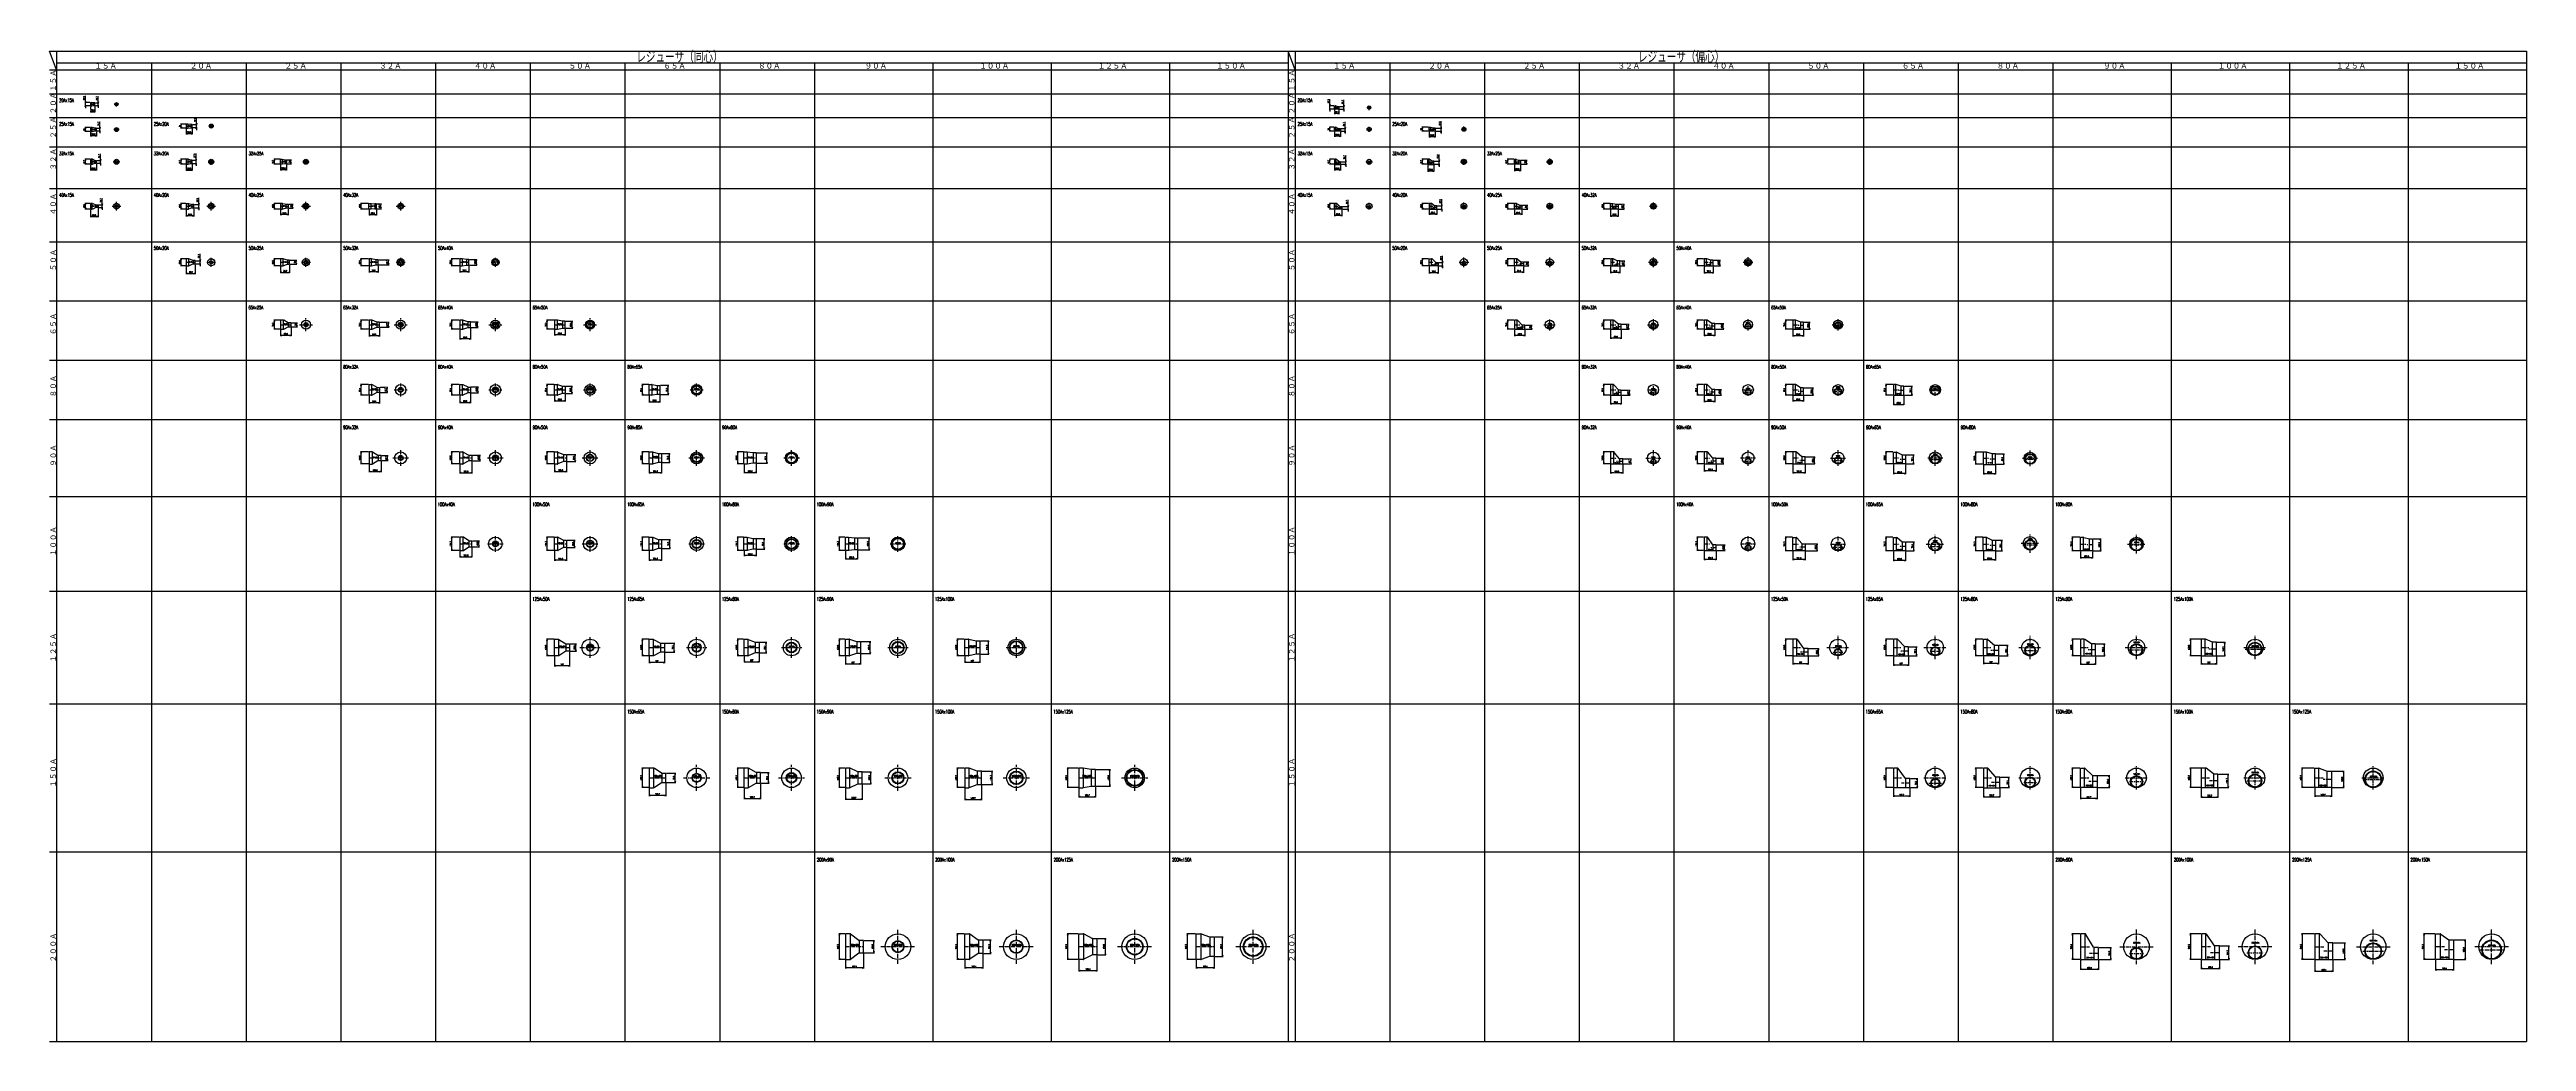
# Model space of a CAD drawing. Header units: millimetres. Extents: x 2090 to 42062, y -14812 to 2738.
# Drawn here: x 21142 to 42062, y -6552 to 1820 of the extents above; entities that cross this region are included whole.
import ezdxf

# ---------------------------------------------------------------- set-up
doc = ezdxf.new("R2010")
doc.units = ezdxf.units.MM
doc.linetypes.add('CENTER', pattern=[50.8, 31.75, -6.35, 6.35, -6.35])
for name, color, linetype in [('#配管（SUS)', 220, 'Continuous'), ('DIM', 1, 'Continuous'), ('skeleton', 7, 'Continuous')]:
    doc.layers.add(name, color=color, linetype=linetype)
doc.styles.add('kpk', font='romans.shx', dxfattribs={"width": 0.7, "bigfont": 'extfont2.shx'})
doc.styles.get("Standard").update_dxf_attribs({"font": 'romans.shx', "bigfont": 'extfont.shx'})

# ---------------------------------------------------------------- blocks, each defined once
blk = doc.blocks.new('_Open')
at = {"color": 0, "linetype": 'ByBlock', "lineweight": -2}
for p, q in [((-1, 0.2), (0, 0)), ((-1, -0.2), (0, 0)), ((0, 0), (-1, 0))]:
    blk.add_line(p, q, dxfattribs=at)
blk = doc.blocks.new('A$C0EBC3B0B')
at = {"layer": '#配管（SUS)', "color": 0, "linetype": 'ByBlock'}
for p, q in [((-38, 14), (-38, -14)), ((-38, 14), (-29, 14)), ((-10, 11), (-28, 14)), ((-29, 14), (-29, -14)), ((-10, -11), (-10, 11)), ((0, 11), (-10, 11)), ((0, -11), (0, 11)), ((-38, -14), (-29, -14)), ((-28, -14), (-10, -11)), ((-10, -11), (0, -11))]:
    blk.add_line(p, q, dxfattribs=at)
at = {"layer": '#配管（SUS)', "color": 2, "linetype": 'CENTER'}
blk.add_line((-38, 0), (0, 0), dxfattribs=at)
at = {"layer": '#配管（SUS)', "color": 0, "linetype": 'ByBlock'}
for centre, radius, start, end in [((-29, 8), 5.8, 81.4264, 90), ((-10, 14), 3, 261.4264, 270), ((-29, -8), 5.8, 270, 278.5736), ((-10, -14), 3, 90, 98.5736)]:
    blk.add_arc(centre, radius, start, end, dxfattribs=at)
at = {"layer": 'Defpoints', "color": 5, "width": 0.7}
blk.add_text('20Ax15A', height=3, dxfattribs=at).set_placement((-27, 1))
blk = doc.blocks.new('A$C70093D7A')
at = {"layer": '#配管（SUS)', "color": 2, "linetype": 'CENTER'}
for p, q in [((-19, 0), (19, 0)), ((0, -19), (0, 19))]:
    blk.add_line(p, q, dxfattribs=at)
at = {"layer": '#配管（SUS)', "color": 0, "linetype": 'ByBlock'}
for radius in [13.6, 8.05]:
    blk.add_circle((0, 0), radius, dxfattribs=at)
at = {"layer": 'Defpoints', "color": 5, "width": 0.7}
blk.add_text('20Ax15A', height=3, dxfattribs=at).set_placement((-6, 1))
blk = doc.blocks.new('A$C65E50E76')
at = {"layer": '#配管（SUS)', "color": 0, "linetype": 'ByBlock'}
for p, q in [((-38, 17), (-51, 17)), ((-51, 17), (-51, -17)), ((-38, 17), (-38, -17)), ((-13, 11), (-37, 17)), ((-13, 11), (-13, -11)), ((0, 11), (-13, 11)), ((0, -11), (0, 11)), ((-37, -17), (-13, -11)), ((-13, -11), (0, -11))]:
    blk.add_line(p, q, dxfattribs=at)
at = {"layer": '#配管（SUS)', "color": 2, "linetype": 'CENTER'}
blk.add_line((-51, 0), (0, 0), dxfattribs=at)
at = {"layer": '#配管（SUS)', "color": 0}
blk.add_line((-51, -17), (-38, -17), dxfattribs=at)
at = {"layer": '#配管（SUS)', "color": 0, "linetype": 'ByBlock'}
for centre, radius, start, end in [((-38, 11), 6.2, 75.7703, 90), ((-13, 14), 3, 255.7703, 270), ((-13, -14), 3, 90, 104.2297)]:
    blk.add_arc(centre, radius, start, end, dxfattribs=at)
at = {"layer": '#配管（SUS)', "color": 0}
blk.add_arc((-38, -11), 6.2, 270, 284.2297, dxfattribs=at)
at = {"layer": 'Defpoints', "color": 5, "width": 0.7}
blk.add_text('25Ax15A', height=3, dxfattribs=at).set_placement((-33, 1))
blk = doc.blocks.new('A$C68ED5FC6')
at = {"layer": '#配管（SUS)', "color": 2, "linetype": 'CENTER'}
for p, q in [((-19, 0), (19, 0)), ((0, -19), (0, 19))]:
    blk.add_line(p, q, dxfattribs=at)
at = {"layer": '#配管（SUS)', "color": 0, "linetype": 'ByBlock'}
for radius in [17, 10.9, 8.05]:
    blk.add_circle((0, 0), radius, dxfattribs=at)
at = {"layer": 'Defpoints', "color": 5, "width": 0.7}
blk.add_text('25Ax15A', height=3, dxfattribs=at).set_placement((-6, 1))
blk = doc.blocks.new('A$C74510171')
at = {"layer": '#配管（SUS)', "color": 0, "linetype": 'ByBlock'}
for p, q in [((-38, 21), (-51, 21)), ((-51, 21), (-51, -21)), ((-38, 21), (-38, -21)), ((-14, 11), (-35, 21)), ((-13, 11), (0, 11)), ((-13, 11), (-13, -11)), ((-13, -11), (-13, 11)), ((0, -11), (0, 11)), ((-51, -21), (-38, -21)), ((-35, -21), (-14, -11)), ((-13, -11), (0, -11))]:
    blk.add_line(p, q, dxfattribs=at)
at = {"layer": '#配管（SUS)', "color": 2, "linetype": 'CENTER'}
blk.add_line((-51, 0), (0, 0), dxfattribs=at)
at = {"layer": '#配管（SUS)', "color": 0, "linetype": 'ByBlock'}
for centre, radius, start, end in [((-38, 15), 6.5, 65.7998, 90), ((-13, 14), 3, 245.7998, 270), ((-38, -15), 6.5, 270, 294.2002), ((-13, -14), 3, 90, 114.2002)]:
    blk.add_arc(centre, radius, start, end, dxfattribs=at)
at = {"layer": 'Defpoints', "color": 5, "width": 0.6}
blk.add_text('32Ax15A', height=3, dxfattribs=at).set_placement((-32, 2))
blk = doc.blocks.new('A$C7B6C754D')
at = {"layer": '#配管（SUS)', "color": 2, "linetype": 'CENTER'}
for p, q in [((-24, 0), (24, 0)), ((0, -24), (0, 24))]:
    blk.add_line(p, q, dxfattribs=at)
at = {"layer": '#配管（SUS)', "color": 0, "linetype": 'ByBlock'}
for radius in [21.3, 10.9, 8.05]:
    blk.add_circle((0, 0), radius, dxfattribs=at)
at = {"layer": 'Defpoints', "color": 5, "width": 0.6}
blk.add_text('32Ax15A', height=3, dxfattribs=at).set_placement((-6, 2))
blk = doc.blocks.new('A$C49736BC2')
at = {"layer": '#配管（SUS)', "color": 0, "linetype": 'ByBlock'}
for p, q in [((-48, 24), (-64, 24)), ((-64, 24), (-64, -24)), ((-48, -24), (-48, 24)), ((-45, 24), (-17, 11)), ((-16, -11), (-16, 11)), ((-16, 11), (0, 11)), ((0, 11), (0, -11)), ((-64, -24), (-48, -24)), ((-17, -11), (-45, -24)), ((0, -11), (-16, -11))]:
    blk.add_line(p, q, dxfattribs=at)
at = {"layer": '#配管（SUS)', "color": 2, "linetype": 'CENTER'}
blk.add_line((-64, 0), (0, 0), dxfattribs=at)
at = {"layer": '#配管（SUS)', "color": 0, "linetype": 'ByBlock'}
for centre, radius, start, end in [((-48, 18), 6.5, 65.5966, 90), ((-16, 14), 3, 245.5966, 270), ((-48, -18), 6.5, 270, 294.4034), ((-16, -14), 3, 90, 114.4034)]:
    blk.add_arc(centre, radius, start, end, dxfattribs=at)
at = {"layer": 'Defpoints', "color": 5, "width": 0.6}
blk.add_text('40Ax15A', height=5, dxfattribs=at).set_placement((-43, 2))
blk = doc.blocks.new('A$C06DE79C9')
at = {"layer": '#配管（SUS)', "color": 2, "linetype": 'CENTER'}
for p, q in [((-37, 0), (37, 0)), ((0, -37), (0, 37))]:
    blk.add_line(p, q, dxfattribs=at)
at = {"layer": '#配管（SUS)', "color": 0, "linetype": 'ByBlock'}
for radius in [24.3, 10.9, 8.05]:
    blk.add_circle((0, 0), radius, dxfattribs=at)
at = {"layer": 'Defpoints', "color": 5, "width": 0.6}
blk.add_text('40Ax15A', height=5, dxfattribs=at).set_placement((-10, 1))
blk = doc.blocks.new('A$C237E664B')
at = {"layer": '#配管（SUS)', "color": 0, "linetype": 'ByBlock'}
for p, q in [((-38, 17), (-51, 17)), ((-51, 17), (-51, -17)), ((-38, 17), (-38, -17)), ((-13, 14), (-37, 17)), ((-13, 14), (-13, -14)), ((0, 14), (-13, 14)), ((0, -14), (0, 14)), ((-51, -17), (-38, -17)), ((-37, -17), (-13, -14)), ((-13, -14), (0, -14))]:
    blk.add_line(p, q, dxfattribs=at)
at = {"layer": '#配管（SUS)', "color": 2, "linetype": 'CENTER'}
blk.add_line((-51, 0), (0, 0), dxfattribs=at)
at = {"layer": '#配管（SUS)', "color": 0, "linetype": 'ByBlock'}
for centre, radius, start, end in [((-38, 11), 6.2, 82.1848, 90), ((-13, 17), 3, 262.1848, 270), ((-38, -11), 6.2, 270, 277.8152), ((-13, -17), 3, 90, 97.8152)]:
    blk.add_arc(centre, radius, start, end, dxfattribs=at)
at = {"layer": 'Defpoints', "color": 5, "width": 0.7}
blk.add_text('25Ax20A', height=3, dxfattribs=at).set_placement((-32, 1))
blk = doc.blocks.new('A$C224F6CF4')
at = {"layer": '#配管（SUS)', "color": 2, "linetype": 'CENTER'}
for p, q in [((-19, 0), (19, 0)), ((0, -19), (0, 19))]:
    blk.add_line(p, q, dxfattribs=at)
at = {"layer": '#配管（SUS)', "color": 0, "linetype": 'ByBlock'}
for radius in [17, 13.6, 10.8]:
    blk.add_circle((0, 0), radius, dxfattribs=at)
at = {"layer": 'Defpoints', "color": 5, "width": 0.7}
blk.add_text('25Ax20A', height=3, dxfattribs=at).set_placement((-6, 1))
blk = doc.blocks.new('A$C73CE2776')
at = {"layer": '#配管（SUS)', "color": 0, "linetype": 'ByBlock'}
for p, q in [((-38, 21), (-51, 21)), ((-51, 21), (-51, -21)), ((-38, 21), (-38, -21)), ((-14, 14), (-36, 21)), ((-13, 14), (-13, -14)), ((0, 14), (-13, 14)), ((-13, 11), (-13, -11)), ((0, -14), (0, 14)), ((-51, -21), (-38, -21)), ((-36, -21), (-14, -14)), ((-13, -14), (0, -14))]:
    blk.add_line(p, q, dxfattribs=at)
at = {"layer": '#配管（SUS)', "color": 2, "linetype": 'CENTER'}
blk.add_line((-51, 0), (0, 0), dxfattribs=at)
at = {"layer": '#配管（SUS)', "color": 0, "linetype": 'ByBlock'}
for centre, radius, start, end in [((-38, 15), 6.5, 72.0325, 90), ((-13, 17), 3, 252.0325, 270), ((-38, -15), 6.5, 270, 287.9675), ((-13, -17), 3, 90, 107.9675)]:
    blk.add_arc(centre, radius, start, end, dxfattribs=at)
at = {"layer": 'Defpoints', "color": 5, "width": 0.6}
blk.add_text('32Ax20A', height=3, dxfattribs=at).set_placement((-31, 2))
blk = doc.blocks.new('A$C623E1697')
at = {"layer": '#配管（SUS)', "color": 2, "linetype": 'CENTER'}
for p, q in [((-24, 0), (24, 0)), ((0, -24), (0, 24))]:
    blk.add_line(p, q, dxfattribs=at)
at = {"layer": '#配管（SUS)', "color": 0, "linetype": 'ByBlock'}
for radius in [21.3, 13.6, 10.8]:
    blk.add_circle((0, 0), radius, dxfattribs=at)
at = {"layer": 'Defpoints', "color": 5, "width": 0.6}
blk.add_text('32Ax20A', height=3, dxfattribs=at).set_placement((-6, 3))
blk = doc.blocks.new('A$C55CF3A69')
at = {"layer": '#配管（SUS)', "color": 0, "linetype": 'ByBlock'}
for p, q in [((-64, 24), (-64, -24)), ((-64, 24), (-48, 24)), ((-48, 24), (-48, -24)), ((-45, 24), (-17, 14)), ((0, 14), (-16, 14)), ((-16, 14), (-16, -14)), ((0, -14), (0, 14)), ((-64, -24), (-48, -24)), ((-17, -14), (-45, -24)), ((-16, -14), (0, -14))]:
    blk.add_line(p, q, dxfattribs=at)
at = {"layer": '#配管（SUS)', "color": 2, "linetype": 'CENTER'}
blk.add_line((-64, 0), (0, 0), dxfattribs=at)
at = {"layer": '#配管（SUS)', "color": 0, "linetype": 'ByBlock'}
for centre, radius, start, end in [((-48, 18), 6.5, 70.4063, 90), ((-16, 17), 3, 250.4063, 270), ((-48, -18), 6.5, 270, 289.5937), ((-16, -17), 3, 90, 109.5937)]:
    blk.add_arc(centre, radius, start, end, dxfattribs=at)
at = {"layer": 'Defpoints', "color": 5, "width": 0.6}
blk.add_text('40Ax20A', height=5, dxfattribs=at).set_placement((-42, 2))
blk = doc.blocks.new('A$C09E41A78')
at = {"layer": '#配管（SUS)', "color": 2, "linetype": 'CENTER'}
for p, q in [((-37, 0), (37, 0)), ((0, -37), (0, 37))]:
    blk.add_line(p, q, dxfattribs=at)
at = {"layer": '#配管（SUS)', "color": 0, "linetype": 'ByBlock'}
for radius in [24.3, 13.6, 10.8]:
    blk.add_circle((0, 0), radius, dxfattribs=at)
at = {"layer": 'Defpoints', "color": 5, "width": 0.6}
blk.add_text('40Ax20A', height=5, dxfattribs=at).set_placement((-10, 2))
blk = doc.blocks.new('A$C5EF10B21')
at = {"layer": '#配管（SUS)', "color": 0, "linetype": 'ByBlock'}
for p, q in [((-57, 30), (-76, 30)), ((-76, 30), (-76, -30)), ((-57, 30), (-57, -30)), ((-20, 14), (-54, 30)), ((-19, 14), (-19, -14)), ((0, 14), (-19, 14)), ((0, -14), (0, 14)), ((-76, -30), (-57, -30)), ((-54, -30), (-20, -14)), ((-19, -14), (0, -14))]:
    blk.add_line(p, q, dxfattribs=at)
at = {"layer": '#配管（SUS)', "color": 2, "linetype": 'CENTER'}
blk.add_line((-76, 0), (0, 0), dxfattribs=at)
at = {"layer": '#配管（SUS)', "color": 0, "linetype": 'ByBlock'}
for centre, radius, start, end in [((-57, 23), 6.8, 65.2073, 90), ((-19, 17), 3, 245.2073, 270), ((-57, -23), 6.8, 270, 294.7927), ((-19, -17), 3, 90, 114.7927)]:
    blk.add_arc(centre, radius, start, end, dxfattribs=at)
at = {"layer": 'Defpoints', "color": 5, "width": 0.6}
blk.add_text('50Ax20A', height=7, dxfattribs=at).set_placement((-53, 1))
blk = doc.blocks.new('A$C266C7305')
at = {"layer": '#配管（SUS)', "color": 2, "linetype": 'CENTER'}
for p, q in [((0, -37), (0, 37)), ((-37, 0), (37, 0))]:
    blk.add_line(p, q, dxfattribs=at)
at = {"layer": '#配管（SUS)', "color": 0, "linetype": 'ByBlock'}
for radius in [30.3, 13.6, 10.8]:
    blk.add_circle((0, 0), radius, dxfattribs=at)
at = {"layer": 'Defpoints', "color": 5, "width": 0.6}
blk.add_text('50Ax20A', height=7, dxfattribs=at).set_placement((-14, 1))
blk = doc.blocks.new('A$C6055307D')
at = {"layer": '#配管（SUS)', "color": 0, "linetype": 'ByBlock'}
for p, q in [((-51, -21), (-51, 21)), ((-51, 21), (-38, 21)), ((-38, 21), (-38, -21)), ((-37, 21), (-13, 17)), ((-13, 17), (-13, -17)), ((-13, 17), (0, 17)), ((-13, 11), (-13, -11)), ((0, 17), (0, -17)), ((-38, -21), (-51, -21)), ((-13, -17), (-37, -21)), ((0, -17), (-13, -17))]:
    blk.add_line(p, q, dxfattribs=at)
at = {"layer": '#配管（SUS)', "color": 2, "linetype": 'CENTER'}
blk.add_line((-51, 0), (0, 0), dxfattribs=at)
at = {"layer": '#配管（SUS)', "color": 0, "linetype": 'ByBlock'}
for centre, radius, start, end in [((-38, 15), 6.5, 79.9582, 90), ((-13, 20), 3, 259.9582, 270), ((-38, -15), 6.5, 270, 280.0418), ((-13, -20), 3, 90, 100.0418)]:
    blk.add_arc(centre, radius, start, end, dxfattribs=at)
at = {"layer": 'Defpoints', "color": 5, "width": 0.6}
blk.add_text('32Ax25A', height=3, dxfattribs=at).set_placement((-31, 3))
blk = doc.blocks.new('A$C5AE35815')
at = {"layer": '#配管（SUS)', "color": 2, "linetype": 'CENTER'}
for p, q in [((-24, 0), (24, 0)), ((0, -24), (0, 24))]:
    blk.add_line(p, q, dxfattribs=at)
at = {"layer": '#配管（SUS)', "color": 0, "linetype": 'ByBlock'}
for radius in [21.3, 17, 13.8]:
    blk.add_circle((0, 0), radius, dxfattribs=at)
at = {"layer": 'Defpoints', "color": 5, "width": 0.6}
blk.add_text('32Ax25A', height=3, dxfattribs=at).set_placement((-6, 3))
blk = doc.blocks.new('A$C76BF28CF')
at = {"layer": '#配管（SUS)', "color": 0, "linetype": 'ByBlock'}
for p, q in [((-48, 24), (-64, 24)), ((-64, 24), (-64, -24)), ((-48, -24), (-48, 24)), ((-46, 24), (-17, 17)), ((-16, -17), (-16, 17)), ((-16, 17), (0, 17)), ((0, 17), (0, -17)), ((-64, -24), (-48, -24)), ((-17, -17), (-46, -24)), ((0, -17), (-16, -17))]:
    blk.add_line(p, q, dxfattribs=at)
at = {"layer": '#配管（SUS)', "color": 2, "linetype": 'CENTER'}
blk.add_line((-64, 0), (0, 0), dxfattribs=at)
at = {"layer": '#配管（SUS)', "color": 0, "linetype": 'ByBlock'}
for centre, radius, start, end in [((-48, 18), 6.5, 76.5745, 90), ((-16, 20), 3, 256.5745, 270), ((-48, -18), 6.5, 270, 283.4255), ((-16, -20), 3, 90, 103.4255)]:
    blk.add_arc(centre, radius, start, end, dxfattribs=at)
at = {"layer": 'Defpoints', "color": 5, "width": 0.6}
blk.add_text('40Ax25A', height=5, dxfattribs=at).set_placement((-42, 1))
blk = doc.blocks.new('A$C78295705')
at = {"layer": '#配管（SUS)', "color": 2, "linetype": 'CENTER'}
for p, q in [((-37, 0), (37, 0)), ((0, -37), (0, 37))]:
    blk.add_line(p, q, dxfattribs=at)
at = {"layer": '#配管（SUS)', "color": 0, "linetype": 'ByBlock'}
for radius in [24.3, 17, 13.8]:
    blk.add_circle((0, 0), radius, dxfattribs=at)
at = {"layer": 'Defpoints', "color": 5, "width": 0.6}
blk.add_text('40Ax25A', height=5, dxfattribs=at).set_placement((-10, 1))
blk = doc.blocks.new('A$C161E0A1B')
at = {"layer": '#配管（SUS)', "color": 0, "linetype": 'ByBlock'}
for p, q in [((-57, 30), (-76, 30)), ((-76, 30), (-76, -30)), ((-57, 30), (-57, -30)), ((-20, 17), (-55, 30)), ((-19, 17), (-19, -17)), ((0, 17), (-19, 17)), ((0, -17), (0, 17)), ((-76, -30), (-57, -30)), ((-55, -30), (-20, -17)), ((-19, -17), (0, -17))]:
    blk.add_line(p, q, dxfattribs=at)
at = {"layer": '#配管（SUS)', "color": 2, "linetype": 'CENTER'}
blk.add_line((-76, 0), (0, 0), dxfattribs=at)
at = {"layer": '#配管（SUS)', "color": 0, "linetype": 'ByBlock'}
for centre, radius, start, end in [((-57, 23), 6.8, 70.0359, 90), ((-19, 20), 3, 250.0359, 270), ((-57, -23), 6.8, 270, 289.9641), ((-19, -20), 3, 90, 109.9641)]:
    blk.add_arc(centre, radius, start, end, dxfattribs=at)
at = {"layer": 'Defpoints', "color": 5, "width": 0.6}
blk.add_text('50Ax25A', height=7, dxfattribs=at).set_placement((-53, 1))
blk = doc.blocks.new('A$C54EA21FB')
at = {"layer": '#配管（SUS)', "color": 2, "linetype": 'CENTER'}
for p, q in [((0, -37), (0, 37)), ((-37, 0), (37, 0))]:
    blk.add_line(p, q, dxfattribs=at)
at = {"layer": '#配管（SUS)', "color": 0, "linetype": 'ByBlock'}
for radius in [30.3, 17, 13.8]:
    blk.add_circle((0, 0), radius, dxfattribs=at)
at = {"layer": 'Defpoints', "color": 5, "width": 0.6}
blk.add_text('50Ax25A', height=7, dxfattribs=at).set_placement((-14, 1))
blk = doc.blocks.new('A$C27DE2FD4')
at = {"layer": '#配管（SUS)', "color": 0, "linetype": 'ByBlock'}
for p, q in [((-67, 38), (-89, 38)), ((-89, 38), (-89, -38)), ((-67, 38), (-67, -38)), ((-24, 17), (-63, 37)), ((-22, 17), (-22, -17)), ((0, 17), (-22, 17)), ((0, -17), (0, 17)), ((-89, -38), (-67, -38)), ((-63, -37), (-24, -17)), ((-22, -17), (0, -17))]:
    blk.add_line(p, q, dxfattribs=at)
at = {"layer": '#配管（SUS)', "color": 2, "linetype": 'CENTER'}
blk.add_line((-89, 0), (0, 0), dxfattribs=at)
at = {"layer": '#配管（SUS)', "color": 0, "linetype": 'ByBlock'}
for centre, radius, start, end in [((-67, 31), 7.2, 63.3157, 90), ((-22, 20), 3, 243.3157, 270), ((-67, -31), 7.2, 270, 296.6843), ((-22, -20), 3, 90, 116.6843)]:
    blk.add_arc(centre, radius, start, end, dxfattribs=at)
at = {"layer": 'Defpoints', "color": 5, "width": 0.6}
blk.add_text('65Ax25A', height=7, dxfattribs=at).set_placement((-59, 2))
blk = doc.blocks.new('A$C233F4837')
at = {"layer": '#配管（SUS)', "color": 2, "linetype": 'CENTER'}
for p, q in [((-55, 0), (55, 0)), ((0, -55), (0, 55))]:
    blk.add_line(p, q, dxfattribs=at)
at = {"layer": '#配管（SUS)', "color": 0, "linetype": 'ByBlock'}
for radius in [38.1, 17, 13.8]:
    blk.add_circle((0, 0), radius, dxfattribs=at)
at = {"layer": 'Defpoints', "color": 5, "width": 0.6}
blk.add_text('65Ax25A', height=7, dxfattribs=at).set_placement((-14, 2))
blk = doc.blocks.new('A$C7D931936')
at = {"layer": '#配管（SUS)', "color": 0, "linetype": 'ByBlock'}
for p, q in [((-64, -24), (-64, 24)), ((-64, 24), (-48, 24)), ((-48, 24), (-48, -24)), ((-47, 24), (-16, 21)), ((0, 21), (-16, 21)), ((-16, 21), (-16, -21)), ((0, -21), (0, 21)), ((-48, -24), (-64, -24)), ((-16, -21), (-47, -24)), ((-16, -21), (0, -21))]:
    blk.add_line(p, q, dxfattribs=at)
at = {"layer": '#配管（SUS)', "color": 2, "linetype": 'CENTER'}
blk.add_line((-64, 0), (0, 0), dxfattribs=at)
at = {"layer": '#配管（SUS)', "color": 0, "linetype": 'ByBlock'}
for centre, radius, start, end in [((-48, 18), 6.5, 84.6077, 90), ((-16, 24), 3, 264.6077, 270), ((-48, -18), 6.5, 270, 275.3923), ((-16, -24), 3, 90, 95.3923)]:
    blk.add_arc(centre, radius, start, end, dxfattribs=at)
at = {"layer": 'Defpoints', "color": 5, "width": 0.6}
blk.add_text('40Ax32A', height=5, dxfattribs=at).set_placement((-42, 2))
blk = doc.blocks.new('A$C379438FA')
at = {"layer": '#配管（SUS)', "color": 2, "linetype": 'CENTER'}
for p, q in [((-37, 0), (37, 0)), ((0, -37), (0, 37))]:
    blk.add_line(p, q, dxfattribs=at)
at = {"layer": '#配管（SUS)', "color": 0, "linetype": 'ByBlock'}
for radius in [24.3, 21.3, 17.9]:
    blk.add_circle((0, 0), radius, dxfattribs=at)
at = {"layer": 'Defpoints', "color": 5, "width": 0.6}
blk.add_text('40Ax32A', height=5, dxfattribs=at).set_placement((-10, 2))
blk = doc.blocks.new('A$C16B30B13')
at = {"layer": '#配管（SUS)', "color": 0, "linetype": 'ByBlock'}
for p, q in [((-57, 30), (-76, 30)), ((-76, 30), (-76, -30)), ((-57, 30), (-57, -30)), ((-20, 21), (-56, 30)), ((-19, 21), (-19, -21)), ((0, 21), (-19, 21)), ((0, -21), (0, 21)), ((-76, -30), (-57, -30)), ((-56, -30), (-20, -21)), ((-19, -21), (0, -21))]:
    blk.add_line(p, q, dxfattribs=at)
at = {"layer": '#配管（SUS)', "color": 2, "linetype": 'CENTER'}
blk.add_line((-76, 0), (0, 0), dxfattribs=at)
at = {"layer": '#配管（SUS)', "color": 0, "linetype": 'ByBlock'}
for centre, radius, start, end in [((-57, 23), 6.8, 76.4887, 90), ((-19, 24), 3, 256.4887, 270), ((-57, -23), 6.8, 270, 283.5113), ((-19, -24), 3, 90, 103.5113)]:
    blk.add_arc(centre, radius, start, end, dxfattribs=at)
at = {"layer": 'Defpoints', "color": 5, "width": 0.6}
blk.add_text('50Ax32A', height=7, dxfattribs=at).set_placement((-53, 1))
blk = doc.blocks.new('A$C31A90EDF')
at = {"layer": '#配管（SUS)', "color": 2, "linetype": 'CENTER'}
for p, q in [((0, -37), (0, 37)), ((-37, 0), (37, 0))]:
    blk.add_line(p, q, dxfattribs=at)
at = {"layer": '#配管（SUS)', "color": 0, "linetype": 'ByBlock'}
for radius in [30.3, 21.3, 17.9]:
    blk.add_circle((0, 0), radius, dxfattribs=at)
at = {"layer": 'Defpoints', "color": 5, "width": 0.6}
blk.add_text('50Ax32A', height=7, dxfattribs=at).set_placement((-14, 1))
blk = doc.blocks.new('A$C2C924ADC')
at = {"layer": '#配管（SUS)', "color": 0, "linetype": 'ByBlock'}
for p, q in [((-67, 38), (-89, 38)), ((-89, 38), (-89, -38)), ((-67, 38), (-67, -38)), ((-23, 22), (-64, 38)), ((-22, 21), (-22, -21)), ((0, 21), (-22, 21)), ((0, -21), (0, 21)), ((-89, -38), (-67, -38)), ((-64, -38), (-23, -22)), ((-22, -21), (0, -21))]:
    blk.add_line(p, q, dxfattribs=at)
at = {"layer": '#配管（SUS)', "color": 2, "linetype": 'CENTER'}
blk.add_line((-89, 0), (0, 0), dxfattribs=at)
at = {"layer": '#配管（SUS)', "color": 0, "linetype": 'ByBlock'}
for centre, radius, start, end in [((-67, 31), 7.2, 68.4589, 90), ((-22, 24), 3, 248.4589, 270), ((-67, -31), 7.2, 270, 291.5411), ((-22, -24), 3, 90, 111.5411)]:
    blk.add_arc(centre, radius, start, end, dxfattribs=at)
at = {"layer": 'Defpoints', "color": 5, "width": 0.6}
blk.add_text('65Ax32A', height=7, dxfattribs=at).set_placement((-60, 2))
blk = doc.blocks.new('A$C732233A9')
at = {"layer": '#配管（SUS)', "color": 2, "linetype": 'CENTER'}
for p, q in [((-55, 0), (55, 0)), ((0, -55), (0, 55))]:
    blk.add_line(p, q, dxfattribs=at)
at = {"layer": '#配管（SUS)', "color": 0, "linetype": 'ByBlock'}
for radius in [38.1, 21.3, 17.9]:
    blk.add_circle((0, 0), radius, dxfattribs=at)
at = {"layer": 'Defpoints', "color": 5, "width": 0.6}
blk.add_text('65Ax32A', height=7, dxfattribs=at).set_placement((-14, 2))
blk = doc.blocks.new('A$C79FF43E3')
at = {"layer": '#配管（SUS)', "color": 0, "linetype": 'ByBlock'}
for p, q in [((-89, -45), (-89, 45)), ((-89, 45), (-67, 45)), ((-67, 45), (-67, -45)), ((-63, 44), (-24, 22)), ((-22, 21), (-22, -21)), ((-22, 21), (0, 21)), ((0, 21), (0, -21)), ((-67, -45), (-89, -45)), ((-24, -22), (-63, -44)), ((0, -21), (-22, -21))]:
    blk.add_line(p, q, dxfattribs=at)
at = {"layer": '#配管（SUS)', "color": 2, "linetype": 'CENTER'}
blk.add_line((-89, 0), (0, 0), dxfattribs=at)
at = {"layer": '#配管（SUS)', "color": 0, "linetype": 'ByBlock'}
for centre, radius, start, end in [((-67, 37), 7.2, 61.005, 90), ((-22, 24), 3, 241.005, 270), ((-67, -37), 7.2, 270, 298.995), ((-22, -24), 3, 90, 118.995)]:
    blk.add_arc(centre, radius, start, end, dxfattribs=at)
at = {"layer": 'Defpoints', "color": 5, "width": 0.6}
blk.add_text('80Ax32A', height=10, dxfattribs=at).set_placement((-66, 1))
blk = doc.blocks.new('A$C22C35CAB')
at = {"layer": '#配管（SUS)', "color": 2, "linetype": 'CENTER'}
for p, q in [((-55, 0), (55, 0)), ((0, -55), (0, 55))]:
    blk.add_line(p, q, dxfattribs=at)
at = {"layer": '#配管（SUS)', "color": 0, "linetype": 'ByBlock'}
for radius in [44.6, 21.3, 17.9]:
    blk.add_circle((0, 0), radius, dxfattribs=at)
at = {"layer": 'Defpoints', "color": 5, "width": 0.6}
blk.add_text('80Ax32A', height=10, dxfattribs=at).set_placement((-19, 1))
blk = doc.blocks.new('A$C74E77A43')
at = {"layer": '#配管（SUS)', "color": 0, "linetype": 'ByBlock'}
for p, q in [((-76, 51), (-102, 51)), ((-102, 51), (-102, -51)), ((-76, 51), (-76, -51)), ((-27, 22), (-72, 50)), ((-25, 21), (-25, -21)), ((0, 21), (-25, 21)), ((0, -21), (0, 21)), ((-102, -51), (-76, -51)), ((-72, -50), (-27, -22)), ((-25, -21), (0, -21))]:
    blk.add_line(p, q, dxfattribs=at)
at = {"layer": '#配管（SUS)', "color": 2, "linetype": 'CENTER'}
blk.add_line((-102, 0), (0, 0), dxfattribs=at)
at = {"layer": '#配管（SUS)', "color": 0, "linetype": 'ByBlock'}
for centre, radius, start, end in [((-76, 44), 7.2, 58.4244, 90), ((-25, 24), 3, 238.4244, 270), ((-76, -44), 7.2, 270, 301.5756), ((-25, -24), 3, 90, 121.5756)]:
    blk.add_arc(centre, radius, start, end, dxfattribs=at)
at = {"layer": 'Defpoints', "color": 5, "width": 0.6}
blk.add_text('90Ax32A', height=10, dxfattribs=at).set_placement((-70, 1))
blk = doc.blocks.new('A$C51BE7B0A')
at = {"layer": '#配管（SUS)', "color": 2, "linetype": 'CENTER'}
for p, q in [((-66, 0), (66, 0)), ((0, -66), (0, 66))]:
    blk.add_line(p, q, dxfattribs=at)
at = {"layer": '#配管（SUS)', "color": 0, "linetype": 'ByBlock'}
for radius in [50.8, 21.3, 17.9]:
    blk.add_circle((0, 0), radius, dxfattribs=at)
at = {"layer": 'Defpoints', "color": 5, "width": 0.6}
blk.add_text('90Ax32A', height=10, dxfattribs=at).set_placement((-19, 1))
blk = doc.blocks.new('A$C52D208AD')
at = {"layer": '#配管（SUS)', "color": 0, "linetype": 'ByBlock'}
for p, q in [((-57, 30), (-76, 30)), ((-76, 30), (-76, -30)), ((-57, 30), (-57, -30)), ((-19, 24), (-56, 30)), ((-19, 24), (-19, -24)), ((0, 24), (-19, 24)), ((0, -24), (0, 24)), ((-76, -30), (-57, -30)), ((-56, -30), (-19, -24)), ((-19, -24), (0, -24))]:
    blk.add_line(p, q, dxfattribs=at)
at = {"layer": '#配管（SUS)', "color": 2, "linetype": 'CENTER'}
blk.add_line((-76, 0), (0, 0), dxfattribs=at)
at = {"layer": '#配管（SUS)', "color": 0, "linetype": 'ByBlock'}
for centre, radius, start, end in [((-57, 23), 6.8, 80.9667, 90), ((-19, 27), 3, 260.9667, 270), ((-57, -23), 6.8, 270, 279.0333), ((-19, -27), 3, 90, 99.0333)]:
    blk.add_arc(centre, radius, start, end, dxfattribs=at)
at = {"layer": 'Defpoints', "color": 5, "width": 0.6}
blk.add_text('50Ax40A', height=7, dxfattribs=at).set_placement((-52, 1))
blk = doc.blocks.new('A$C2E546378')
at = {"layer": '#配管（SUS)', "color": 2, "linetype": 'CENTER'}
for p, q in [((0, -37), (0, 37)), ((-37, 0), (37, 0))]:
    blk.add_line(p, q, dxfattribs=at)
at = {"layer": '#配管（SUS)', "color": 0, "linetype": 'ByBlock'}
for radius in [30.3, 24.3, 20.8]:
    blk.add_circle((0, 0), radius, dxfattribs=at)
at = {"layer": 'Defpoints', "color": 5, "width": 0.6}
blk.add_text('50Ax40A', height=7, dxfattribs=at).set_placement((-14, 1))
blk = doc.blocks.new('A$C12C04363')
at = {"layer": '#配管（SUS)', "color": 0, "linetype": 'ByBlock'}
for p, q in [((-67, 38), (-89, 38)), ((-89, 38), (-89, -38)), ((-67, 38), (-67, -38)), ((-23, 24), (-64, 38)), ((-22, 24), (-22, -24)), ((0, 24), (-22, 24)), ((0, -24), (0, 24)), ((-89, -38), (-67, -38)), ((-64, -38), (-23, -24)), ((-22, -24), (0, -24))]:
    blk.add_line(p, q, dxfattribs=at)
at = {"layer": '#配管（SUS)', "color": 2, "linetype": 'CENTER'}
blk.add_line((-89, 0), (0, 0), dxfattribs=at)
at = {"layer": '#配管（SUS)', "color": 0, "linetype": 'ByBlock'}
for centre, radius, start, end in [((-67, 31), 7.2, 72.1053, 90), ((-22, 27), 3, 252.1053, 270), ((-67, -31), 7.2, 270, 287.8947), ((-22, -27), 3, 90, 107.8947)]:
    blk.add_arc(centre, radius, start, end, dxfattribs=at)
at = {"layer": 'Defpoints', "color": 5, "width": 0.6}
blk.add_text('65Ax40A', height=7, dxfattribs=at).set_placement((-56, 2))
blk = doc.blocks.new('A$C3A521885')
at = {"layer": '#配管（SUS)', "color": 2, "linetype": 'CENTER'}
for p, q in [((-55, 0), (55, 0)), ((0, -55), (0, 55))]:
    blk.add_line(p, q, dxfattribs=at)
at = {"layer": '#配管（SUS)', "color": 0, "linetype": 'ByBlock'}
for radius in [38.1, 24.3, 20.8]:
    blk.add_circle((0, 0), radius, dxfattribs=at)
at = {"layer": 'Defpoints', "color": 5, "width": 0.6}
blk.add_text('65Ax40A', height=7, dxfattribs=at).set_placement((-14, 2))
blk = doc.blocks.new('A$C768F2C12')
at = {"layer": '#配管（SUS)', "color": 0, "linetype": 'ByBlock'}
for p, q in [((-89, -45), (-89, 45)), ((-89, 45), (-67, 45)), ((-67, -45), (-67, 45)), ((-64, 44), (-23, 25)), ((-22, 24), (-22, -24)), ((-22, 24), (0, 24)), ((0, 24), (0, -24)), ((-67, -45), (-89, -45)), ((-23, -25), (-64, -44)), ((0, -24), (-22, -24))]:
    blk.add_line(p, q, dxfattribs=at)
at = {"layer": '#配管（SUS)', "color": 2, "linetype": 'CENTER'}
blk.add_line((-89, 0), (0, 0), dxfattribs=at)
at = {"layer": '#配管（SUS)', "color": 0, "linetype": 'ByBlock'}
for centre, radius, start, end in [((-67, 37), 7.2, 64.3541, 90), ((-22, 27), 3, 244.3541, 270), ((-67, -37), 7.2, 270, 295.6459), ((-22, -27), 3, 90, 115.6459)]:
    blk.add_arc(centre, radius, start, end, dxfattribs=at)
at = {"layer": 'Defpoints', "color": 5, "width": 0.6}
blk.add_text('80Ax40A', height=10, dxfattribs=at).set_placement((-64, 1))
blk = doc.blocks.new('A$C0AE47ED7')
at = {"layer": '#配管（SUS)', "color": 2, "linetype": 'CENTER'}
for p, q in [((-55, 0), (55, 0)), ((0, -55), (0, 55))]:
    blk.add_line(p, q, dxfattribs=at)
at = {"layer": '#配管（SUS)', "color": 0, "linetype": 'ByBlock'}
for radius in [44.6, 24.3, 20.8]:
    blk.add_circle((0, 0), radius, dxfattribs=at)
at = {"layer": 'Defpoints', "color": 5, "width": 0.6}
blk.add_text('80Ax40A', height=10, dxfattribs=at).set_placement((-19, 1))
blk = doc.blocks.new('A$C7DBA0FFB')
at = {"layer": '#配管（SUS)', "color": 0, "linetype": 'ByBlock'}
for p, q in [((-102, -51), (-102, 51)), ((-102, 51), (-76, 51)), ((-76, 51), (-76, -51)), ((-73, 50), (-27, 25)), ((-25, 24), (-25, -24)), ((-25, 24), (0, 24)), ((0, 24), (0, -24)), ((-76, -51), (-102, -51)), ((-27, -25), (-73, -50)), ((0, -24), (-25, -24))]:
    blk.add_line(p, q, dxfattribs=at)
at = {"layer": '#配管（SUS)', "color": 2, "linetype": 'CENTER'}
blk.add_line((-102, 0), (0, 0), dxfattribs=at)
at = {"layer": '#配管（SUS)', "color": 0, "linetype": 'ByBlock'}
for centre, radius, start, end in [((-76, 44), 7.2, 61.1883, 90), ((-25, 27), 3, 241.1883, 270), ((-76, -44), 7.2, 270, 298.8117), ((-25, -27), 3, 90, 118.8117)]:
    blk.add_arc(centre, radius, start, end, dxfattribs=at)
at = {"layer": 'Defpoints', "color": 5, "width": 0.6}
blk.add_text('90Ax40A', height=10, dxfattribs=at).set_placement((-71, 1))
blk = doc.blocks.new('A$C323D2004')
at = {"layer": '#配管（SUS)', "color": 2, "linetype": 'CENTER'}
for p, q in [((-66, 0), (66, 0)), ((0, -66), (0, 66))]:
    blk.add_line(p, q, dxfattribs=at)
at = {"layer": '#配管（SUS)', "color": 0, "linetype": 'ByBlock'}
for radius in [50.8, 24.3, 20.8]:
    blk.add_circle((0, 0), radius, dxfattribs=at)
at = {"layer": 'Defpoints', "color": 5, "width": 0.6}
blk.add_text('90Ax40A', height=10, dxfattribs=at).set_placement((-19, 1))
blk = doc.blocks.new('A$C10A14B15')
at = {"layer": '#配管（SUS)', "color": 0, "linetype": 'ByBlock'}
for p, q in [((-76, 57), (-102, 57)), ((-102, 57), (-102, -57)), ((-76, 57), (-76, -57)), ((-27, 25), (-72, 56)), ((-25, 24), (-25, -24)), ((0, 24), (-25, 24)), ((0, -24), (0, 24)), ((-102, -57), (-76, -57)), ((-72, -56), (-27, -25)), ((-25, -24), (0, -24))]:
    blk.add_line(p, q, dxfattribs=at)
at = {"layer": '#配管（SUS)', "color": 2, "linetype": 'CENTER'}
blk.add_line((-102, 0), (0, 0), dxfattribs=at)
at = {"layer": '#配管（SUS)', "color": 0, "linetype": 'ByBlock'}
for centre, radius, start, end in [((-76, 50), 7.5, 55.3468, 90), ((-25, 27), 3, 235.3468, 270), ((-76, -50), 7.5, 270, 304.6532), ((-25, -27), 3, 90, 124.6532)]:
    blk.add_arc(centre, radius, start, end, dxfattribs=at)
at = {"layer": 'Defpoints', "color": 5, "width": 0.6}
blk.add_text('100Ax40A', height=10, dxfattribs=at).set_placement((-75, 1))
blk = doc.blocks.new('A$C03FA02CB')
at = {"layer": '#配管（SUS)', "color": 2, "linetype": 'CENTER'}
for p, q in [((-66, 0), (66, 0)), ((0, -66), (0, 66))]:
    blk.add_line(p, q, dxfattribs=at)
at = {"layer": '#配管（SUS)', "color": 0, "linetype": 'ByBlock'}
for radius in [57.2, 24.3, 20.8]:
    blk.add_circle((0, 0), radius, dxfattribs=at)
at = {"layer": 'Defpoints', "color": 5, "width": 0.6}
blk.add_text('100Ax40A', height=10, dxfattribs=at).set_placement((-23, 1))
blk = doc.blocks.new('A$C75F62B14')
at = {"layer": '#配管（SUS)', "color": 0, "linetype": 'ByBlock'}
for p, q in [((-67, 38), (-89, 38)), ((-89, 38), (-89, -38)), ((-67, 38), (-67, -38)), ((-23, 30), (-65, 38)), ((-22, 30), (-22, -30)), ((0, 30), (-22, 30)), ((0, -30), (0, 30)), ((-89, -38), (-67, -38)), ((-65, -38), (-23, -30)), ((-22, -30), (0, -30))]:
    blk.add_line(p, q, dxfattribs=at)
at = {"layer": '#配管（SUS)', "color": 2, "linetype": 'CENTER'}
blk.add_line((-89, 0), (0, 0), dxfattribs=at)
at = {"layer": '#配管（SUS)', "color": 0, "linetype": 'ByBlock'}
for centre, radius, start, end in [((-67, 31), 7.2, 79.7259, 90), ((-22, 33), 3, 259.7259, 270), ((-67, -31), 7.2, 270, 280.2741), ((-22, -33), 3, 90, 100.2741)]:
    blk.add_arc(centre, radius, start, end, dxfattribs=at)
at = {"layer": 'Defpoints', "color": 5, "width": 0.6}
blk.add_text('65Ax50A', height=7, dxfattribs=at).set_placement((-59, 2))
blk = doc.blocks.new('A$C72460477')
at = {"layer": '#配管（SUS)', "color": 2, "linetype": 'CENTER'}
for p, q in [((-55, 0), (55, 0)), ((0, -55), (0, 55))]:
    blk.add_line(p, q, dxfattribs=at)
at = {"layer": '#配管（SUS)', "color": 0, "linetype": 'ByBlock'}
for radius in [38.1, 30.3, 26.5]:
    blk.add_circle((0, 0), radius, dxfattribs=at)
at = {"layer": 'Defpoints', "color": 5, "width": 0.6}
blk.add_text('65Ax50A', height=7, dxfattribs=at).set_placement((-14, 2))
blk = doc.blocks.new('A$C20E04D0B')
at = {"layer": '#配管（SUS)', "color": 0, "linetype": 'ByBlock'}
for p, q in [((-300, -45), (-300, 45)), ((-300, 45), (-278, 45)), ((-278, 45), (-278, -45)), ((-276, 44), (-234, 30)), ((-233, -30), (-233, 30)), ((-233, 30), (-211, 30)), ((-211, 30), (-211, -30)), ((-278, -45), (-300, -45)), ((-234, -30), (-276, -44)), ((-211, -30), (-233, -30))]:
    blk.add_line(p, q, dxfattribs=at)
at = {"layer": '#配管（SUS)', "color": 2, "linetype": 'CENTER'}
for p, q in [((-300, 0), (-211, 0)), ((-55, 0), (55, 0)), ((0, -55), (0, 55))]:
    blk.add_line(p, q, dxfattribs=at)
at = {"layer": '#配管（SUS)', "color": 0, "linetype": 'ByBlock'}
for radius in [44.6, 30.3, 26.5]:
    blk.add_circle((0, 0), radius, dxfattribs=at)
for centre, radius, start, end in [((-278, 37), 7.2, 71.5421, 90), ((-233, 33), 3, 251.5421, 270), ((-278, -37), 7.2, 270, 288.4579), ((-233, -33), 3, 90, 108.4579)]:
    blk.add_arc(centre, radius, start, end, dxfattribs=at)
at = {"layer": 'Defpoints', "color": 5, "width": 0.6}
for p in [(-276, 1), (-19, 1)]:
    blk.add_text('80Ax50A', height=10, dxfattribs=at).set_placement(p)
blk = doc.blocks.new('A$C0D4D2E59')
at = {"layer": '#配管（SUS)', "color": 0, "linetype": 'ByBlock'}
for p, q in [((-102, -51), (-102, 51)), ((-102, 51), (-76, 51)), ((-76, 51), (-76, -51)), ((-73, 50), (-27, 30)), ((-25, 30), (-25, -30)), ((-25, 30), (0, 30)), ((0, 30), (0, -30)), ((-76, -51), (-102, -51)), ((-27, -30), (-73, -50)), ((0, -30), (-25, -30))]:
    blk.add_line(p, q, dxfattribs=at)
at = {"layer": '#配管（SUS)', "color": 2, "linetype": 'CENTER'}
blk.add_line((-102, 0), (0, 0), dxfattribs=at)
at = {"layer": '#配管（SUS)', "color": 0, "linetype": 'ByBlock'}
for centre, radius, start, end in [((-76, 44), 7.2, 67.1375, 90), ((-25, 33), 3, 247.1375, 270), ((-76, -44), 7.2, 270, 292.8625), ((-25, -33), 3, 90, 112.8625)]:
    blk.add_arc(centre, radius, start, end, dxfattribs=at)
at = {"layer": 'Defpoints', "color": 5, "width": 0.6}
blk.add_text('90Ax50A', height=10, dxfattribs=at).set_placement((-69, 1))
blk = doc.blocks.new('A$C37A85FF1')
at = {"layer": '#配管（SUS)', "color": 2, "linetype": 'CENTER'}
for p, q in [((-66, 0), (66, 0)), ((0, -66), (0, 66))]:
    blk.add_line(p, q, dxfattribs=at)
at = {"layer": '#配管（SUS)', "color": 0, "linetype": 'ByBlock'}
for radius in [50.8, 30.3, 26.5]:
    blk.add_circle((0, 0), radius, dxfattribs=at)
at = {"layer": 'Defpoints', "color": 5, "width": 0.6}
blk.add_text('90Ax50A', height=10, dxfattribs=at).set_placement((-19, 1))
blk = doc.blocks.new('A$C46F14BEC')
at = {"layer": '#配管（SUS)', "color": 0, "linetype": 'ByBlock'}
for p, q in [((-102, -57), (-102, 57)), ((-102, 57), (-76, 57)), ((-76, 57), (-76, -57)), ((-73, 56), (-27, 31)), ((-25, 30), (-25, -30)), ((-25, 30), (0, 30)), ((0, 30), (0, -30)), ((-76, -57), (-102, -57)), ((-27, -31), (-73, -56)), ((0, -30), (-25, -30))]:
    blk.add_line(p, q, dxfattribs=at)
at = {"layer": '#配管（SUS)', "color": 2, "linetype": 'CENTER'}
blk.add_line((-102, 0), (0, 0), dxfattribs=at)
at = {"layer": '#配管（SUS)', "color": 0, "linetype": 'ByBlock'}
for centre, radius, start, end in [((-76, 50), 7.5, 60.7643, 90), ((-25, 33), 3, 240.7643, 270), ((-76, -50), 7.5, 270, 299.2357), ((-25, -33), 3, 90, 119.2357)]:
    blk.add_arc(centre, radius, start, end, dxfattribs=at)
at = {"layer": 'Defpoints', "color": 5, "width": 0.6}
blk.add_text('100Ax50A', height=10, dxfattribs=at).set_placement((-74, 1))
blk = doc.blocks.new('A$C549A20E2')
at = {"layer": '#配管（SUS)', "color": 2, "linetype": 'CENTER'}
for p, q in [((-66, 0), (66, 0)), ((0, -66), (0, 66))]:
    blk.add_line(p, q, dxfattribs=at)
at = {"layer": '#配管（SUS)', "color": 0, "linetype": 'ByBlock'}
for radius in [57.2, 30.3, 26.5]:
    blk.add_circle((0, 0), radius, dxfattribs=at)
at = {"layer": 'Defpoints', "color": 5, "width": 0.6}
blk.add_text('100Ax50A', height=10, dxfattribs=at).set_placement((-23, 1))
blk = doc.blocks.new('A$C20FC5B13')
at = {"layer": '#配管（SUS)', "color": 0, "linetype": 'ByBlock'}
for p, q in [((-127, -70), (-127, 70)), ((-127, 70), (-95, 70)), ((-95, 70), (-95, -70)), ((-91, 69), (-33, 31)), ((-32, 30), (-32, -30)), ((-32, 30), (0, 30)), ((0, 30), (0, -30)), ((-95, -70), (-127, -70)), ((-33, -31), (-91, -69)), ((0, -30), (-32, -30))]:
    blk.add_line(p, q, dxfattribs=at)
at = {"layer": '#配管（SUS)', "color": 2, "linetype": 'CENTER'}
blk.add_line((-127, 0), (0, 0), dxfattribs=at)
at = {"layer": '#配管（SUS)', "color": 0, "linetype": 'ByBlock'}
for centre, radius, start, end in [((-95, 62), 7.5, 56.6537, 90), ((-32, 33), 3, 236.6537, 270), ((-95, -62), 7.5, 270, 303.3463), ((-32, -33), 3, 90, 123.3463)]:
    blk.add_arc(centre, radius, start, end, dxfattribs=at)
at = {"layer": 'Defpoints', "color": 5, "width": 0.6}
blk.add_text('125Ax50A', height=10, dxfattribs=at).set_placement((-87, 5))
blk = doc.blocks.new('A$C78775FD1')
at = {"layer": '#配管（SUS)', "color": 2, "linetype": 'CENTER'}
for p, q in [((-86, 0), (86, 0)), ((0, -86), (0, 86))]:
    blk.add_line(p, q, dxfattribs=at)
at = {"layer": '#配管（SUS)', "color": 0, "linetype": 'ByBlock'}
for radius in [69.9, 30.3, 26.5]:
    blk.add_circle((0, 0), radius, dxfattribs=at)
at = {"layer": 'Defpoints', "color": 5, "width": 0.6}
blk.add_text('125Ax50A', height=10, dxfattribs=at).set_placement((-24, 3))
blk = doc.blocks.new('A$C583D0487')
at = {"layer": '#配管（SUS)', "color": 0, "linetype": 'ByBlock'}
for p, q in [((-89, 45), (-67, 45)), ((-89, -45), (-89, 45)), ((-67, 45), (-67, -45)), ((-66, 44), (-23, 38)), ((-22, 38), (-22, -38)), ((-22, 38), (0, 38)), ((0, 38), (0, -38)), ((-67, -45), (-89, -45)), ((-23, -38), (-66, -44)), ((0, -38), (-22, -38))]:
    blk.add_line(p, q, dxfattribs=at)
at = {"layer": '#配管（SUS)', "color": 2, "linetype": 'CENTER'}
blk.add_line((-89, 0), (0, 0), dxfattribs=at)
at = {"layer": '#配管（SUS)', "color": 0, "linetype": 'ByBlock'}
for centre, radius, start, end in [((-67, 37), 7.2, 81.679, 90), ((-22, 41), 3, 261.679, 270), ((-67, -37), 7.2, 270, 278.321), ((-22, -41), 3, 90, 98.321)]:
    blk.add_arc(centre, radius, start, end, dxfattribs=at)
at = {"layer": 'Defpoints', "color": 5, "width": 0.6}
blk.add_text('80Ax65A', height=10, dxfattribs=at).set_placement((-65, 1))
blk = doc.blocks.new('A$C781D4FEF')
at = {"layer": '#配管（SUS)', "color": 2, "linetype": 'CENTER'}
for p, q in [((-55, 0), (55, 0)), ((0, -55), (0, 55))]:
    blk.add_line(p, q, dxfattribs=at)
at = {"layer": '#配管（SUS)', "color": 0, "linetype": 'ByBlock'}
for radius in [44.6, 38.1, 34]:
    blk.add_circle((0, 0), radius, dxfattribs=at)
at = {"layer": 'Defpoints', "color": 5, "width": 0.6}
blk.add_text('80Ax65A', height=10, dxfattribs=at).set_placement((-19, 1))
blk = doc.blocks.new('A$C0F711AA7')
at = {"layer": '#配管（SUS)', "color": 0, "linetype": 'ByBlock'}
for p, q in [((-102, -51), (-102, 51)), ((-102, 51), (-76, 51)), ((-76, 51), (-76, -51)), ((-74, 51), (-26, 38)), ((-25, 38), (-25, -38)), ((-25, 38), (0, 38)), ((0, 38), (0, -38)), ((-76, -51), (-102, -51)), ((-26, -38), (-74, -51)), ((0, -38), (-25, -38))]:
    blk.add_line(p, q, dxfattribs=at)
at = {"layer": '#配管（SUS)', "color": 2, "linetype": 'CENTER'}
blk.add_line((-102, 0), (0, 0), dxfattribs=at)
at = {"layer": '#配管（SUS)', "color": 0, "linetype": 'ByBlock'}
for centre, radius, start, end in [((-76, 44), 7.2, 75.6695, 90), ((-25, 41), 3, 255.6695, 270), ((-76, -44), 7.2, 270, 284.3305), ((-25, -41), 3, 90, 104.3305)]:
    blk.add_arc(centre, radius, start, end, dxfattribs=at)
at = {"layer": 'Defpoints', "color": 5, "width": 0.6}
blk.add_text('90Ax65A', height=10, dxfattribs=at).set_placement((-71, 5))
blk = doc.blocks.new('A$C13A84CAB')
at = {"layer": '#配管（SUS)', "color": 2, "linetype": 'CENTER'}
for p, q in [((-66, 0), (66, 0)), ((0, -66), (0, 66))]:
    blk.add_line(p, q, dxfattribs=at)
at = {"layer": '#配管（SUS)', "color": 0, "linetype": 'ByBlock'}
for radius in [50.8, 38.1, 34]:
    blk.add_circle((0, 0), radius, dxfattribs=at)
at = {"layer": 'Defpoints', "color": 5, "width": 0.6}
blk.add_text('90Ax65A', height=10, dxfattribs=at).set_placement((-19, 1))
blk = doc.blocks.new('A$C34907537')
at = {"layer": '#配管（SUS)', "color": 0, "linetype": 'ByBlock'}
for p, q in [((-102, -57), (-102, 57)), ((-102, 57), (-76, 57)), ((-76, 57), (-76, -57)), ((-73, 57), (-26, 38)), ((-25, 38), (-25, -38)), ((-25, 38), (0, 38)), ((0, 38), (0, -38)), ((-76, -57), (-102, -57)), ((-26, -38), (-73, -57)), ((0, -38), (-25, -38))]:
    blk.add_line(p, q, dxfattribs=at)
at = {"layer": '#配管（SUS)', "color": 2, "linetype": 'CENTER'}
blk.add_line((-102, 0), (0, 0), dxfattribs=at)
at = {"layer": '#配管（SUS)', "color": 0, "linetype": 'ByBlock'}
for centre, radius, start, end in [((-76, 50), 7.5, 68.7384, 90), ((-25, 41), 3, 248.7384, 270), ((-76, -50), 7.5, 270, 291.2616), ((-25, -41), 3, 90, 111.2616)]:
    blk.add_arc(centre, radius, start, end, dxfattribs=at)
at = {"layer": 'Defpoints', "color": 5, "width": 0.6}
blk.add_text('100Ax65A', height=10, dxfattribs=at).set_placement((-73, 1))
blk = doc.blocks.new('A$C4BA31DF5')
at = {"layer": '#配管（SUS)', "color": 2, "linetype": 'CENTER'}
for p, q in [((-66, 0), (66, 0)), ((0, -66), (0, 66))]:
    blk.add_line(p, q, dxfattribs=at)
at = {"layer": '#配管（SUS)', "color": 0, "linetype": 'ByBlock'}
for radius in [57.2, 38.1, 34]:
    blk.add_circle((0, 0), radius, dxfattribs=at)
at = {"layer": 'Defpoints', "color": 5, "width": 0.6}
blk.add_text('100Ax65A', height=10, dxfattribs=at).set_placement((-23, 1))
blk = doc.blocks.new('A$C6B20523B')
at = {"layer": '#配管（SUS)', "color": 0, "linetype": 'ByBlock'}
for p, q in [((-127, -70), (-127, 70)), ((-127, 70), (-95, 70)), ((-95, 70), (-95, -70)), ((-92, 69), (-33, 38)), ((-32, 38), (-32, -38)), ((-32, 38), (0, 38)), ((0, 38), (0, -38)), ((-95, -70), (-127, -70)), ((-33, -38), (-92, -69)), ((0, -38), (-32, -38))]:
    blk.add_line(p, q, dxfattribs=at)
at = {"layer": '#配管（SUS)', "color": 2, "linetype": 'CENTER'}
blk.add_line((-127, 0), (0, 0), dxfattribs=at)
at = {"layer": '#配管（SUS)', "color": 0, "linetype": 'ByBlock'}
for centre, radius, start, end in [((-95, 62), 7.5, 62.4357, 90), ((-32, 41), 3, 242.4357, 270), ((-95, -62), 7.5, 270, 297.5643), ((-32, -41), 3, 90, 117.5643)]:
    blk.add_arc(centre, radius, start, end, dxfattribs=at)
at = {"layer": 'Defpoints', "color": 5, "width": 0.6}
blk.add_text('125Ax65A', height=10, dxfattribs=at).set_placement((-90, 3))
blk = doc.blocks.new('A$C1DD740EA')
at = {"layer": '#配管（SUS)', "color": 2, "linetype": 'CENTER'}
for p, q in [((-86, 0), (86, 0)), ((0, -86), (0, 86))]:
    blk.add_line(p, q, dxfattribs=at)
at = {"layer": '#配管（SUS)', "color": 0, "linetype": 'ByBlock'}
for radius in [69.9, 38.1, 34]:
    blk.add_circle((0, 0), radius, dxfattribs=at)
at = {"layer": 'Defpoints', "color": 5, "width": 0.6}
blk.add_text('125Ax65A', height=10, dxfattribs=at).set_placement((-24, 3))
blk = doc.blocks.new('A$C2D09417A')
at = {"layer": '#配管（SUS)', "color": 0, "linetype": 'ByBlock'}
for p, q in [((-105, 83), (-140, 83)), ((-140, 83), (-140, -83)), ((-105, 83), (-105, -83)), ((-37, 39), (-100, 81)), ((-35, 38), (-35, -38)), ((0, 38), (-35, 38)), ((0, -38), (0, 38)), ((-140, -83), (-105, -83)), ((-100, -81), (-37, -39)), ((-35, -38), (0, -38))]:
    blk.add_line(p, q, dxfattribs=at)
at = {"layer": '#配管（SUS)', "color": 2, "linetype": 'CENTER'}
blk.add_line((-140, 0), (0, 0), dxfattribs=at)
at = {"layer": '#配管（SUS)', "color": 0, "linetype": 'ByBlock'}
for centre, radius, start, end in [((-105, 75), 8, 56.2662, 90), ((-35, 41), 3, 236.2662, 270), ((-105, -75), 8, 270, 303.7338), ((-35, -41), 3, 90, 123.7338)]:
    blk.add_arc(centre, radius, start, end, dxfattribs=at)
at = {"layer": 'Defpoints', "color": 5, "width": 0.6}
blk.add_text('150Ax65A', height=15, dxfattribs=at).set_placement((-105, 7))
blk = doc.blocks.new('A$C1D58503E')
at = {"layer": '#配管（SUS)', "color": 2, "linetype": 'CENTER'}
for p, q in [((-111, 0), (111, 0)), ((0, -111), (0, 111))]:
    blk.add_line(p, q, dxfattribs=at)
at = {"layer": '#配管（SUS)', "color": 0, "linetype": 'ByBlock'}
for radius in [82.6, 38.1, 34]:
    blk.add_circle((0, 0), radius, dxfattribs=at)
at = {"layer": 'Defpoints', "color": 5, "width": 0.6}
blk.add_text('150Ax65A', height=15, dxfattribs=at).set_placement((-35, 4))
blk = doc.blocks.new('A$C292E163D')
at = {"layer": '#配管（SUS)', "color": 0, "linetype": 'ByBlock'}
for p, q in [((-102, -51), (-102, 51)), ((-102, 51), (-76, 51)), ((-76, 51), (-76, -51)), ((-75, 51), (-26, 45)), ((-25, 45), (-25, -45)), ((-25, 45), (0, 45)), ((0, 45), (0, -45)), ((-76, -51), (-102, -51)), ((-26, -45), (-75, -51)), ((0, -45), (-25, -45))]:
    blk.add_line(p, q, dxfattribs=at)
at = {"layer": '#配管（SUS)', "color": 2, "linetype": 'CENTER'}
blk.add_line((-102, 0), (0, 0), dxfattribs=at)
at = {"layer": '#配管（SUS)', "color": 0, "linetype": 'ByBlock'}
for centre, radius, start, end in [((-76, 44), 7.2, 82.8985, 90), ((-25, 48), 3, 262.8985, 270), ((-76, -44), 7.2, 270, 277.1015), ((-25, -48), 3, 90, 97.1015)]:
    blk.add_arc(centre, radius, start, end, dxfattribs=at)
at = {"layer": 'Defpoints', "color": 5, "width": 0.6}
blk.add_text('90Ax80A', height=10, dxfattribs=at).set_placement((-70, 1))
blk = doc.blocks.new('A$C485A109A')
at = {"layer": '#配管（SUS)', "color": 2, "linetype": 'CENTER'}
for p, q in [((-66, 0), (66, 0)), ((0, -66), (0, 66))]:
    blk.add_line(p, q, dxfattribs=at)
at = {"layer": '#配管（SUS)', "color": 0, "linetype": 'ByBlock'}
for radius in [50.8, 44.6, 40.4]:
    blk.add_circle((0, 0), radius, dxfattribs=at)
at = {"layer": 'Defpoints', "color": 5, "width": 0.6}
blk.add_text('90Ax80A', height=10, dxfattribs=at).set_placement((-19, 1))
blk = doc.blocks.new('A$C5C2F514D')
at = {"layer": '#配管（SUS)', "color": 0, "linetype": 'ByBlock'}
for p, q in [((-102, -57), (-102, 57)), ((-102, 57), (-76, 57)), ((-76, 57), (-76, -57)), ((-74, 57), (-26, 45)), ((-25, 45), (-25, -45)), ((-25, 45), (0, 45)), ((0, 45), (0, -45)), ((-76, -57), (-102, -57)), ((-26, -45), (-74, -57)), ((0, -45), (-25, -45))]:
    blk.add_line(p, q, dxfattribs=at)
at = {"layer": '#配管（SUS)', "color": 2, "linetype": 'CENTER'}
blk.add_line((-102, 0), (0, 0), dxfattribs=at)
at = {"layer": '#配管（SUS)', "color": 0, "linetype": 'ByBlock'}
for centre, radius, start, end in [((-76, 50), 7.5, 75.7145, 90), ((-25, 48), 3, 255.7145, 270), ((-76, -50), 7.5, 270, 284.2855), ((-25, -48), 3, 90, 104.2855)]:
    blk.add_arc(centre, radius, start, end, dxfattribs=at)
at = {"layer": 'Defpoints', "color": 5, "width": 0.6}
blk.add_text('100Ax80A', height=10, dxfattribs=at).set_placement((-74, 1))
blk = doc.blocks.new('A$C79137F55')
at = {"layer": '#配管（SUS)', "color": 2, "linetype": 'CENTER'}
for p, q in [((-66, 0), (66, 0)), ((0, -66), (0, 66))]:
    blk.add_line(p, q, dxfattribs=at)
at = {"layer": '#配管（SUS)', "color": 0, "linetype": 'ByBlock'}
for radius in [57.2, 44.6, 40.4]:
    blk.add_circle((0, 0), radius, dxfattribs=at)
at = {"layer": 'Defpoints', "color": 5, "width": 0.6}
blk.add_text('100Ax80A', height=10, dxfattribs=at).set_placement((-23, 1))
blk = doc.blocks.new('A$C5E3A4A8F')
at = {"layer": '#配管（SUS)', "color": 0, "linetype": 'ByBlock'}
for p, q in [((-127, -70), (-127, 70)), ((-127, 70), (-95, 70)), ((-95, 70), (-95, -70)), ((-92, 69), (-33, 45)), ((-32, 45), (-32, -45)), ((-32, 45), (0, 45)), ((0, 45), (0, -45)), ((-95, -70), (-127, -70)), ((-33, -45), (-92, -69)), ((0, -45), (-32, -45))]:
    blk.add_line(p, q, dxfattribs=at)
at = {"layer": '#配管（SUS)', "color": 2, "linetype": 'CENTER'}
blk.add_line((-127, 0), (0, 0), dxfattribs=at)
at = {"layer": '#配管（SUS)', "color": 0, "linetype": 'ByBlock'}
for centre, radius, start, end in [((-95, 62), 7.5, 67.5379, 90), ((-32, 48), 3, 247.5379, 270), ((-95, -62), 7.5, 270, 292.4621), ((-32, -48), 3, 90, 112.4621)]:
    blk.add_arc(centre, radius, start, end, dxfattribs=at)
at = {"layer": 'Defpoints', "color": 5, "width": 0.6}
blk.add_text('125Ax80A', height=10, dxfattribs=at).set_placement((-86, 3))
blk = doc.blocks.new('A$C2EFF4026')
at = {"layer": '#配管（SUS)', "color": 2, "linetype": 'CENTER'}
for p, q in [((-86, 0), (86, 0)), ((0, -86), (0, 86))]:
    blk.add_line(p, q, dxfattribs=at)
at = {"layer": '#配管（SUS)', "color": 0, "linetype": 'ByBlock'}
for radius in [69.9, 44.6, 40.4]:
    blk.add_circle((0, 0), radius, dxfattribs=at)
at = {"layer": 'Defpoints', "color": 5, "width": 0.6}
blk.add_text('125Ax80A', height=10, dxfattribs=at).set_placement((-24, 3))
blk = doc.blocks.new('A$C2E336BB3')
at = {"layer": '#配管（SUS)', "color": 0, "linetype": 'ByBlock'}
for p, q in [((-105, 83), (-140, 83)), ((-140, 83), (-140, -83)), ((-105, 83), (-105, -83)), ((-36, 45), (-101, 82)), ((-35, 45), (-35, -45)), ((0, 45), (-35, 45)), ((0, -45), (0, 45)), ((-140, -83), (-105, -83)), ((-101, -82), (-36, -45)), ((-35, -45), (0, -45))]:
    blk.add_line(p, q, dxfattribs=at)
at = {"layer": '#配管（SUS)', "color": 2, "linetype": 'CENTER'}
blk.add_line((-140, 0), (0, 0), dxfattribs=at)
at = {"layer": '#配管（SUS)', "color": 0, "linetype": 'ByBlock'}
for centre, radius, start, end in [((-105, 75), 8, 60.4052, 90), ((-35, 48), 3, 240.4052, 270), ((-105, -75), 8, 270, 299.5948), ((-35, -48), 3, 90, 119.5948)]:
    blk.add_arc(centre, radius, start, end, dxfattribs=at)
at = {"layer": 'Defpoints', "color": 5, "width": 0.6}
blk.add_text('150Ax80A', height=15, dxfattribs=at).set_placement((-102, 7))
blk = doc.blocks.new('A$C6A147BD7')
at = {"layer": '#配管（SUS)', "color": 2, "linetype": 'CENTER'}
for p, q in [((-111, 0), (111, 0)), ((0, -111), (0, 111))]:
    blk.add_line(p, q, dxfattribs=at)
at = {"layer": '#配管（SUS)', "color": 0, "linetype": 'ByBlock'}
for radius in [82.6, 44.6, 40.4]:
    blk.add_circle((0, 0), radius, dxfattribs=at)
at = {"layer": 'Defpoints', "color": 5, "width": 0.6}
blk.add_text('150Ax80A', height=15, dxfattribs=at).set_placement((-35, 7))
blk = doc.blocks.new('A$C624D3669')
at = {"layer": '#配管（SUS)', "color": 0, "linetype": 'ByBlock'}
for p, q in [((-102, -57), (-102, 57)), ((-102, 57), (-76, 57)), ((-76, 57), (-76, -57)), ((-75, 57), (-26, 51)), ((-25, 51), (-25, -51)), ((-25, 51), (0, 51)), ((0, 51), (0, -51)), ((-76, -57), (-102, -57)), ((-26, -51), (-75, -57)), ((0, -51), (-25, -51))]:
    blk.add_line(p, q, dxfattribs=at)
at = {"layer": '#配管（SUS)', "color": 2, "linetype": 'CENTER'}
blk.add_line((-102, 0), (0, 0), dxfattribs=at)
at = {"layer": '#配管（SUS)', "color": 0, "linetype": 'ByBlock'}
for centre, radius, start, end in [((-76, 50), 7.5, 82.7819, 90), ((-25, 54), 3, 262.7819, 270), ((-76, -50), 7.5, 270, 277.2181), ((-25, -54), 3, 90, 97.2181)]:
    blk.add_arc(centre, radius, start, end, dxfattribs=at)
at = {"layer": 'Defpoints', "color": 5, "width": 0.6}
blk.add_text('100Ax90A', height=10, dxfattribs=at).set_placement((-74, 1))
blk = doc.blocks.new('A$C6F51775B')
at = {"layer": '#配管（SUS)', "color": 2, "linetype": 'CENTER'}
for p, q in [((-66, 0), (66, 0)), ((0, -66), (0, 66))]:
    blk.add_line(p, q, dxfattribs=at)
at = {"layer": '#配管（SUS)', "color": 0, "linetype": 'ByBlock'}
for radius in [57.2, 50.8, 46.6]:
    blk.add_circle((0, 0), radius, dxfattribs=at)
at = {"layer": 'Defpoints', "color": 5, "width": 0.6}
blk.add_text('100Ax90A', height=10, dxfattribs=at).set_placement((-23, 1))
blk = doc.blocks.new('A$C1AC0269E')
at = {"layer": '#配管（SUS)', "color": 0, "linetype": 'ByBlock'}
for p, q in [((-127, -70), (-127, 70)), ((-127, 70), (-95, 70)), ((-95, 70), (-95, -70)), ((-93, 70), (-33, 51)), ((-32, 51), (-32, -51)), ((-32, 51), (0, 51)), ((0, 51), (0, -51)), ((-95, -70), (-127, -70)), ((-33, -51), (-93, -70)), ((0, -51), (-32, -51))]:
    blk.add_line(p, q, dxfattribs=at)
at = {"layer": '#配管（SUS)', "color": 2, "linetype": 'CENTER'}
blk.add_line((-127, 0), (0, 0), dxfattribs=at)
at = {"layer": '#配管（SUS)', "color": 0, "linetype": 'ByBlock'}
for centre, radius, start, end in [((-95, 62), 7.5, 72.8295, 90), ((-32, 54), 3, 252.8295, 270), ((-95, -62), 7.5, 270, 287.1705), ((-32, -54), 3, 90, 107.1705)]:
    blk.add_arc(centre, radius, start, end, dxfattribs=at)
at = {"layer": 'Defpoints', "color": 5, "width": 0.6}
blk.add_text('125Ax90A', height=10, dxfattribs=at).set_placement((-86, 6))
blk = doc.blocks.new('A$C38792DCD')
at = {"layer": '#配管（SUS)', "color": 2, "linetype": 'CENTER'}
for p, q in [((-86, 0), (86, 0)), ((0, -86), (0, 86))]:
    blk.add_line(p, q, dxfattribs=at)
at = {"layer": '#配管（SUS)', "color": 0, "linetype": 'ByBlock'}
for radius in [69.9, 50.8, 46.6]:
    blk.add_circle((0, 0), radius, dxfattribs=at)
at = {"layer": 'Defpoints', "color": 5, "width": 0.6}
blk.add_text('125Ax90A', height=10, dxfattribs=at).set_placement((-24, 3))
blk = doc.blocks.new('A$C3F4216CC')
at = {"layer": '#配管（SUS)', "color": 0, "linetype": 'ByBlock'}
for p, q in [((-105, 83), (-140, 83)), ((-140, 83), (-140, -83)), ((-105, 83), (-105, -83)), ((-36, 51), (-101, 82)), ((-35, 51), (-35, -51)), ((0, 51), (-35, 51)), ((0, -51), (0, 51)), ((-140, -83), (-105, -83)), ((-101, -82), (-36, -51)), ((-35, -51), (0, -51))]:
    blk.add_line(p, q, dxfattribs=at)
at = {"layer": '#配管（SUS)', "color": 2, "linetype": 'CENTER'}
blk.add_line((-140, 0), (0, 0), dxfattribs=at)
at = {"layer": '#配管（SUS)', "color": 0, "linetype": 'ByBlock'}
for centre, radius, start, end in [((-105, 75), 8, 64.7536, 90), ((-35, 54), 3, 244.7536, 270), ((-105, -75), 8, 270, 295.2464), ((-35, -54), 3, 90, 115.2464)]:
    blk.add_arc(centre, radius, start, end, dxfattribs=at)
at = {"layer": 'Defpoints', "color": 5, "width": 0.6}
blk.add_text('150Ax90A', height=15, dxfattribs=at).set_placement((-105, 7))
blk = doc.blocks.new('A$C4E9D0B41')
at = {"layer": '#配管（SUS)', "color": 2, "linetype": 'CENTER'}
for p, q in [((-111, 0), (111, 0)), ((0, -111), (0, 111))]:
    blk.add_line(p, q, dxfattribs=at)
at = {"layer": '#配管（SUS)', "color": 0, "linetype": 'ByBlock'}
for radius in [82.6, 50.8, 46.6]:
    blk.add_circle((0, 0), radius, dxfattribs=at)
at = {"layer": 'Defpoints', "color": 5, "width": 0.6}
blk.add_text('150Ax90A', height=15, dxfattribs=at).set_placement((-35, 7))
blk = doc.blocks.new('A$C73F9508F')
at = {"layer": '#配管（SUS)', "color": 0, "linetype": 'ByBlock'}
for p, q in [((-114, 108), (-152, 108)), ((-152, 108), (-152, -108)), ((-114, 108), (-114, -108)), ((-40, 51), (-109, 106)), ((-38, 51), (-38, -51)), ((0, 51), (-38, 51)), ((0, -51), (0, 51)), ((-152, -108), (-114, -108)), ((-109, -106), (-40, -51)), ((-38, -51), (0, -51))]:
    blk.add_line(p, q, dxfattribs=at)
at = {"layer": '#配管（SUS)', "color": 2, "linetype": 'CENTER'}
blk.add_line((-152, 0), (0, 0), dxfattribs=at)
at = {"layer": '#配管（SUS)', "color": 0, "linetype": 'ByBlock'}
for centre, radius, start, end in [((-114, 99), 8.8, 51.4921, 90), ((-38, 54), 3, 231.4921, 270), ((-114, -99), 8.8, 270, 308.5079), ((-38, -54), 3, 90, 128.5079)]:
    blk.add_arc(centre, radius, start, end, dxfattribs=at)
at = {"layer": 'Defpoints', "color": 5, "width": 0.6}
blk.add_text('200Ax90A', height=15, dxfattribs=at).set_placement((-110, 7))
blk = doc.blocks.new('A$C67BE0452')
at = {"layer": '#配管（SUS)', "color": 2, "linetype": 'CENTER'}
for p, q in [((-145, 0), (145, 0)), ((0, -145), (0, 145))]:
    blk.add_line(p, q, dxfattribs=at)
at = {"layer": '#配管（SUS)', "color": 0, "linetype": 'ByBlock'}
for radius in [108, 50.8, 46.6]:
    blk.add_circle((0, 0), radius, dxfattribs=at)
at = {"layer": 'Defpoints', "color": 5, "width": 0.6}
blk.add_text('200Ax90A', height=15, dxfattribs=at).set_placement((-35, 7))
blk = doc.blocks.new('A$C3D5415F0')
at = {"layer": '#配管（SUS)', "color": 0, "linetype": 'ByBlock'}
for p, q in [((-127, -70), (-127, 70)), ((-127, 70), (-95, 70)), ((-95, 70), (-95, -70)), ((-94, 70), (-32, 57)), ((-32, 57), (-32, -57)), ((-32, 57), (0, 57)), ((0, 57), (0, -57)), ((-95, -70), (-127, -70)), ((-32, -57), (-94, -70)), ((0, -57), (-32, -57))]:
    blk.add_line(p, q, dxfattribs=at)
at = {"layer": '#配管（SUS)', "color": 2, "linetype": 'CENTER'}
blk.add_line((-127, 0), (0, 0), dxfattribs=at)
at = {"layer": '#配管（SUS)', "color": 0, "linetype": 'ByBlock'}
for centre, radius, start, end in [((-95, 62), 7.5, 78.4406, 90), ((-32, 60), 3, 258.4406, 270), ((-95, -62), 7.5, 270, 281.5594), ((-32, -60), 3, 90, 101.5594)]:
    blk.add_arc(centre, radius, start, end, dxfattribs=at)
at = {"layer": 'Defpoints', "color": 5, "width": 0.6}
blk.add_text('125Ax100A', height=10, dxfattribs=at).set_placement((-88, 7))
blk = doc.blocks.new('A$C2C6605AE')
at = {"layer": '#配管（SUS)', "color": 2, "linetype": 'CENTER'}
for p, q in [((-86, 0), (86, 0)), ((0, -86), (0, 86))]:
    blk.add_line(p, q, dxfattribs=at)
at = {"layer": '#配管（SUS)', "color": 0, "linetype": 'ByBlock'}
for radius in [69.9, 57.2, 52.7]:
    blk.add_circle((0, 0), radius, dxfattribs=at)
at = {"layer": 'Defpoints', "color": 5, "width": 0.6}
blk.add_text('125Ax100A', height=10, dxfattribs=at).set_placement((-27, 7))
blk = doc.blocks.new('A$C11326F6D')
at = {"layer": '#配管（SUS)', "color": 0, "linetype": 'ByBlock'}
for p, q in [((-105, 83), (-140, 83)), ((-140, 83), (-140, -83)), ((-105, 83), (-105, -83)), ((-36, 57), (-102, 82)), ((-35, 57), (-35, -57)), ((0, 57), (-35, 57)), ((0, -57), (0, 57)), ((-140, -83), (-105, -83)), ((-102, -82), (-36, -57)), ((-35, -57), (0, -57))]:
    blk.add_line(p, q, dxfattribs=at)
at = {"layer": '#配管（SUS)', "color": 2, "linetype": 'CENTER'}
blk.add_line((-140, 0), (0, 0), dxfattribs=at)
at = {"layer": '#配管（SUS)', "color": 0, "linetype": 'ByBlock'}
for centre, radius, start, end in [((-105, 75), 8, 69.455, 90), ((-35, 60), 3, 249.455, 270), ((-105, -75), 8, 270, 290.545), ((-35, -60), 3, 90, 110.545)]:
    blk.add_arc(centre, radius, start, end, dxfattribs=at)
at = {"layer": 'Defpoints', "color": 5, "width": 0.6}
blk.add_text('150Ax100A', height=15, dxfattribs=at).set_placement((-107, 7))
blk = doc.blocks.new('A$C607C3022')
at = {"layer": '#配管（SUS)', "color": 2, "linetype": 'CENTER'}
for p, q in [((-111, 0), (111, 0)), ((0, -111), (0, 111))]:
    blk.add_line(p, q, dxfattribs=at)
at = {"layer": '#配管（SUS)', "color": 0, "linetype": 'ByBlock'}
for radius in [82.6, 57.2, 52.7]:
    blk.add_circle((0, 0), radius, dxfattribs=at)
at = {"layer": 'Defpoints', "color": 5, "width": 0.6}
blk.add_text('150Ax100A', height=15, dxfattribs=at).set_placement((-40, 7))
blk = doc.blocks.new('A$C56210332')
at = {"layer": '#配管（SUS)', "color": 0, "linetype": 'ByBlock'}
for p, q in [((-152, -108), (-152, 108)), ((-152, 108), (-114, 108)), ((-114, 108), (-114, -108)), ((-109, 107), (-40, 58)), ((-38, 57), (-38, -57)), ((-38, 57), (0, 57)), ((0, 57), (0, -57)), ((-114, -108), (-152, -108)), ((-40, -58), (-109, -107)), ((0, -57), (-38, -57))]:
    blk.add_line(p, q, dxfattribs=at)
at = {"layer": '#配管（SUS)', "color": 2, "linetype": 'CENTER'}
blk.add_line((-152, 0), (0, 0), dxfattribs=at)
at = {"layer": '#配管（SUS)', "color": 0, "linetype": 'ByBlock'}
for centre, radius, start, end in [((-114, 99), 8.8, 54.8622, 90), ((-38, 60), 3, 234.8622, 270), ((-114, -99), 8.8, 270, 305.1378), ((-38, -60), 3, 90, 125.1378)]:
    blk.add_arc(centre, radius, start, end, dxfattribs=at)
at = {"layer": 'Defpoints', "color": 5, "width": 0.6}
blk.add_text('200Ax100A', height=15, dxfattribs=at).set_placement((-115, 7))
blk = doc.blocks.new('A$C0B6D47D0')
at = {"layer": '#配管（SUS)', "color": 2, "linetype": 'CENTER'}
for p, q in [((-145, 0), (145, 0)), ((0, -145), (0, 145))]:
    blk.add_line(p, q, dxfattribs=at)
at = {"layer": '#配管（SUS)', "color": 0, "linetype": 'ByBlock'}
for radius in [108, 57.2, 52.7]:
    blk.add_circle((0, 0), radius, dxfattribs=at)
at = {"layer": 'Defpoints', "color": 5, "width": 0.6}
blk.add_text('200Ax100A', height=15, dxfattribs=at).set_placement((-39, 7))
blk = doc.blocks.new('A$C5EF9678A')
at = {"layer": '#配管（SUS)', "color": 0, "linetype": 'ByBlock'}
for p, q in [((-105, 83), (-140, 83)), ((-140, 83), (-140, -83)), ((-105, 83), (-105, -83)), ((-35, 70), (-103, 82)), ((-35, 70), (-35, -70)), ((0, 70), (-35, 70)), ((0, -70), (0, 70)), ((-140, -83), (-105, -83)), ((-103, -82), (-35, -70)), ((-35, -70), (0, -70))]:
    blk.add_line(p, q, dxfattribs=at)
at = {"layer": '#配管（SUS)', "color": 2, "linetype": 'CENTER'}
blk.add_line((-140, 0), (0, 0), dxfattribs=at)
at = {"layer": '#配管（SUS)', "color": 0, "linetype": 'ByBlock'}
for centre, radius, start, end in [((-105, 75), 8, 79.5554, 90), ((-35, 73), 3, 259.5554, 270), ((-105, -75), 8, 270, 280.4446), ((-35, -73), 3, 90, 100.4446)]:
    blk.add_arc(centre, radius, start, end, dxfattribs=at)
at = {"layer": 'Defpoints', "color": 5, "width": 0.6}
blk.add_text('150Ax125A', height=15, dxfattribs=at).set_placement((-112, 7))
blk = doc.blocks.new('A$C5EA740A1')
at = {"layer": '#配管（SUS)', "color": 2, "linetype": 'CENTER'}
for p, q in [((-111, 0), (111, 0)), ((0, -111), (0, 111))]:
    blk.add_line(p, q, dxfattribs=at)
at = {"layer": '#配管（SUS)', "color": 0, "linetype": 'ByBlock'}
for radius in [82.6, 69.9, 65.4]:
    blk.add_circle((0, 0), radius, dxfattribs=at)
at = {"layer": 'Defpoints', "color": 5, "width": 0.6}
blk.add_text('150Ax125A', height=15, dxfattribs=at).set_placement((-40, 7))
blk = doc.blocks.new('A$C7FC4070C')
at = {"layer": '#配管（SUS)', "color": 0, "linetype": 'ByBlock'}
for p, q in [((-152, -108), (-152, 108)), ((-152, 108), (-114, 108)), ((-114, 108), (-114, -108)), ((-110, 107), (-39, 70)), ((-38, 70), (-38, -70)), ((-38, 70), (0, 70)), ((0, 70), (0, -70)), ((-114, -108), (-152, -108)), ((-39, -70), (-110, -107)), ((0, -70), (-38, -70))]:
    blk.add_line(p, q, dxfattribs=at)
at = {"layer": '#配管（SUS)', "color": 2, "linetype": 'CENTER'}
blk.add_line((-152, 0), (0, 0), dxfattribs=at)
at = {"layer": '#配管（SUS)', "color": 0, "linetype": 'ByBlock'}
for centre, radius, start, end in [((-114, 99), 8.8, 62.4453, 90), ((-38, 73), 3, 242.4453, 270), ((-114, -99), 8.8, 270, 297.5547), ((-38, -73), 3, 90, 117.5547)]:
    blk.add_arc(centre, radius, start, end, dxfattribs=at)
at = {"layer": 'Defpoints', "color": 5, "width": 0.6}
blk.add_text('200Ax125A', height=15, dxfattribs=at).set_placement((-113, 7))
blk = doc.blocks.new('A$C436915FD')
at = {"layer": '#配管（SUS)', "color": 2, "linetype": 'CENTER'}
for p, q in [((-145, 0), (145, 0)), ((0, -145), (0, 145))]:
    blk.add_line(p, q, dxfattribs=at)
at = {"layer": '#配管（SUS)', "color": 0, "linetype": 'ByBlock'}
for radius in [108, 69.9, 65.4]:
    blk.add_circle((0, 0), radius, dxfattribs=at)
at = {"layer": 'Defpoints', "color": 5, "width": 0.6}
blk.add_text('200Ax125A', height=15, dxfattribs=at).set_placement((-39, 7))
blk = doc.blocks.new('A$C30785653')
at = {"layer": '#配管（SUS)', "color": 0, "linetype": 'ByBlock'}
for p, q in [((-152, -108), (-152, 108)), ((-152, 108), (-114, 108)), ((-114, 108), (-114, -108)), ((-111, 108), (-39, 83)), ((-38, 83), (-38, -83)), ((-38, 83), (0, 83)), ((0, 83), (0, -83)), ((-114, -108), (-152, -108)), ((-39, -83), (-111, -108)), ((0, -83), (-38, -83))]:
    blk.add_line(p, q, dxfattribs=at)
at = {"layer": '#配管（SUS)', "color": 2, "linetype": 'CENTER'}
blk.add_line((-152, 0), (0, 0), dxfattribs=at)
at = {"layer": '#配管（SUS)', "color": 0, "linetype": 'ByBlock'}
for centre, radius, start, end in [((-114, 99), 8.8, 71.0056, 90), ((-38, 86), 3, 251.0056, 270), ((-114, -99), 8.8, 270, 288.9944), ((-38, -86), 3, 90, 108.9944)]:
    blk.add_arc(centre, radius, start, end, dxfattribs=at)
at = {"layer": 'Defpoints', "color": 5, "width": 0.6}
blk.add_text('200Ax150A', height=15, dxfattribs=at).set_placement((-113, 7))
blk = doc.blocks.new('A$C237E2275')
at = {"layer": '#配管（SUS)', "color": 2, "linetype": 'CENTER'}
for p, q in [((-145, 0), (145, 0)), ((0, -145), (0, 145))]:
    blk.add_line(p, q, dxfattribs=at)
at = {"layer": '#配管（SUS)', "color": 0, "linetype": 'ByBlock'}
for radius in [108, 82.6, 77.6]:
    blk.add_circle((0, 0), radius, dxfattribs=at)
at = {"layer": 'Defpoints', "color": 5, "width": 0.6}
blk.add_text('200Ax150A', height=15, dxfattribs=at).set_placement((-39, 7))
blk = doc.blocks.new('A$C70A56CB4')
at = {"layer": '#配管（SUS)', "color": 0, "linetype": 'ByBlock'}
for p, q in [((-38, -11), (-38, 16)), ((-38, 16), (-28, 16)), ((-28, 16), (-28, -11)), ((-27, 16), (-10, 11)), ((-10, 11), (-10, -11)), ((-10, 11), (0, 11)), ((0, 11), (0, -11)), ((0, -11), (-38, -11))]:
    blk.add_line(p, q, dxfattribs=at)
at = {"layer": '#配管（SUS)', "color": 2, "linetype": 'CENTER'}
for p, q in [((-38, 3), (-19, 3)), ((0, 0), (-19, 0))]:
    blk.add_line(p, q, dxfattribs=at)
at = {"layer": '#配管（SUS)', "color": 0, "linetype": 'ByBlock'}
for centre, radius, start, end in [((-28, 11), 5.8, 72.6029, 90), ((-10, 14), 3, 252.6029, 270)]:
    blk.add_arc(centre, radius, start, end, dxfattribs=at)
at = {"layer": 'Defpoints', "color": 5, "width": 0.7}
blk.add_text('20Ax15A', height=3, dxfattribs=at).set_placement((-26, -6))
blk = doc.blocks.new('A$C38BD3967')
at = {"layer": '#配管（SUS)', "color": 2, "linetype": 'CENTER'}
for p, q in [((-19, 3), (19, 3)), ((-15, 0), (15, 0)), ((0, -19), (0, 19))]:
    blk.add_line(p, q, dxfattribs=at)
at = {"layer": '#配管（SUS)', "color": 0, "linetype": 'ByBlock'}
for centre, radius in [((0, 3), 13.6), ((0, 0), 10.8), ((0, 0), 8.05)]:
    blk.add_circle(centre, radius, dxfattribs=at)
at = {"layer": 'Defpoints', "color": 5, "width": 0.7}
blk.add_text('20Ax15A', height=3, dxfattribs=at).set_placement((-7, -4))
blk = doc.blocks.new('A$C347F2F8F')
at = {"layer": '#配管（SUS)', "color": 0, "linetype": 'ByBlock'}
for p, q in [((-51, -11), (-51, 23)), ((-51, 23), (-38, 23)), ((-38, -11), (-38, 23)), ((-35, 22), (-14, 11)), ((-13, -11), (-13, 11)), ((-13, 11), (0, 11)), ((0, 11), (0, -11)), ((0, -11), (-51, -11))]:
    blk.add_line(p, q, dxfattribs=at)
at = {"layer": '#配管（SUS)', "color": 2, "linetype": 'CENTER'}
for p, q in [((-51, 6), (-25, 6)), ((0, 0), (-25, 0))]:
    blk.add_line(p, q, dxfattribs=at)
at = {"layer": '#配管（SUS)', "color": 0, "linetype": 'ByBlock'}
for centre, radius, start, end in [((-38, 17), 6.2, 61.9699, 90), ((-13, 14), 3, 241.9699, 270)]:
    blk.add_arc(centre, radius, start, end, dxfattribs=at)
at = {"layer": 'Defpoints', "color": 5, "width": 0.7}
blk.add_text('25Ax15A', height=3, dxfattribs=at).set_placement((-32, -6))
blk = doc.blocks.new('A$C63B13F68')
at = {"layer": '#配管（SUS)', "color": 2, "linetype": 'CENTER'}
for p, q in [((-19, 6), (19, 6)), ((-16, 0), (16, 0)), ((0, -17), (0, 25))]:
    blk.add_line(p, q, dxfattribs=at)
at = {"layer": '#配管（SUS)', "color": 0, "linetype": 'ByBlock'}
for centre, radius in [((0, 6), 17), ((0, 0), 10.9), ((0, 0), 8.05)]:
    blk.add_circle(centre, radius, dxfattribs=at)
at = {"layer": 'Defpoints', "color": 5, "width": 0.7}
blk.add_text('25Ax15A', height=3, dxfattribs=at).set_placement((-6, 1))
blk = doc.blocks.new('A$C5D57701B')
at = {"layer": '#配管（SUS)', "color": 0, "linetype": 'ByBlock'}
for p, q in [((-38, 32), (-51, 32)), ((-51, 32), (-51, -11)), ((-38, -11), (-38, 32)), ((-15, 12), (-34, 30)), ((-13, -11), (-13, 11)), ((0, 11), (-13, 11)), ((0, -11), (0, 11)), ((-51, -11), (0, -11))]:
    blk.add_line(p, q, dxfattribs=at)
at = {"layer": '#配管（SUS)', "color": 2, "linetype": 'CENTER'}
for p, q in [((-51, 10), (-25, 10)), ((0, 0), (-25, 0))]:
    blk.add_line(p, q, dxfattribs=at)
at = {"layer": '#配管（SUS)', "color": 0, "linetype": 'ByBlock'}
for centre, radius, start, end in [((-38, 25), 6.5, 45.7203, 90), ((-13, 14), 3, 225.7203, 270)]:
    blk.add_arc(centre, radius, start, end, dxfattribs=at)
at = {"layer": 'Defpoints', "color": 5, "width": 0.7}
blk.add_text('32Ax15A', height=5, dxfattribs=at).set_placement((-37, -6))
blk = doc.blocks.new('A$C0B2A7073')
at = {"layer": '#配管（SUS)', "color": 2, "linetype": 'CENTER'}
for p, q in [((-24, 10), (24, 10)), ((-17, 0), (17, 0)), ((0, -12), (0, 35))]:
    blk.add_line(p, q, dxfattribs=at)
at = {"layer": '#配管（SUS)', "color": 0, "linetype": 'ByBlock'}
for centre, radius in [((0, 10), 21.3), ((0, 0), 10.9), ((0, 0), 8.05)]:
    blk.add_circle(centre, radius, dxfattribs=at)
at = {"layer": 'Defpoints', "color": 5, "width": 0.7}
blk.add_text('32Ax15A', height=5, dxfattribs=at).set_placement((-12, 13))
blk = doc.blocks.new('A$C1518007D')
at = {"layer": '#配管（SUS)', "color": 0, "linetype": 'ByBlock'}
for p, q in [((-64, -11), (-64, 38)), ((-64, 38), (-48, 38)), ((-48, -11), (-48, 38)), ((-43, 36), (-18, 12)), ((-16, -11), (-16, 11)), ((-16, 11), (0, 11)), ((0, 11), (0, -11)), ((0, -11), (-64, -11))]:
    blk.add_line(p, q, dxfattribs=at)
at = {"layer": '#配管（SUS)', "color": 2, "linetype": 'CENTER'}
for p, q in [((-64, 13), (-32, 13)), ((0, 0), (-32, 0))]:
    blk.add_line(p, q, dxfattribs=at)
at = {"layer": '#配管（SUS)', "color": 0, "linetype": 'ByBlock'}
for centre, radius, start, end in [((-48, 31), 6.5, 46.0068, 90), ((-16, 14), 3, 226.0068, 270)]:
    blk.add_arc(centre, radius, start, end, dxfattribs=at)
at = {"layer": 'Defpoints', "color": 5, "width": 0.7}
blk.add_text('40Ax15A', height=5, dxfattribs=at).set_placement((-44, -6))
blk = doc.blocks.new('A$C39532680')
at = {"layer": '#配管（SUS)', "color": 2, "linetype": 'CENTER'}
for p, q in [((-27, 13), (27, 13)), ((-14, 0), (14, 0)), ((0, -14), (0, 41))]:
    blk.add_line(p, q, dxfattribs=at)
at = {"layer": '#配管（SUS)', "color": 0, "linetype": 'ByBlock'}
for centre, radius in [((0, 13), 24.3), ((0, 0), 10.9), ((0, 0), 8.05)]:
    blk.add_circle(centre, radius, dxfattribs=at)
at = {"layer": 'Defpoints', "color": 5, "width": 0.7}
blk.add_text('40Ax15A', height=5, dxfattribs=at).set_placement((-11, 15))
blk = doc.blocks.new('A$C0ACF0F69')
at = {"layer": '#配管（SUS)', "color": 0, "linetype": 'ByBlock'}
for p, q in [((-51, -14), (-51, 20)), ((-51, 20), (-38, 20)), ((-38, -14), (-38, 20)), ((-36, 20), (-14, 14)), ((-13, -14), (-13, 14)), ((-13, 14), (0, 14)), ((0, 14), (0, -14)), ((0, -14), (-51, -14)), ((0, -14), (-13, -14))]:
    blk.add_line(p, q, dxfattribs=at)
at = {"layer": '#配管（SUS)', "color": 2, "linetype": 'CENTER'}
for p, q in [((-51, 3), (-25, 3)), ((0, 0), (-25, 0))]:
    blk.add_line(p, q, dxfattribs=at)
at = {"layer": '#配管（SUS)', "color": 0, "linetype": 'ByBlock'}
for centre, radius, start, end in [((-38, 14), 6.2, 74.2608, 90), ((-13, 17), 3, 254.2608, 270)]:
    blk.add_arc(centre, radius, start, end, dxfattribs=at)
at = {"layer": 'Defpoints', "color": 5, "width": 0.7}
blk.add_text('25Ax20A', height=3, dxfattribs=at).set_placement((-36, -6))
blk = doc.blocks.new('A$C07C84F11')
at = {"layer": '#配管（SUS)', "color": 2, "linetype": 'CENTER'}
for p, q in [((-19, 3), (19, 3)), ((-16, 0), (16, 0)), ((0, -17), (0, 25))]:
    blk.add_line(p, q, dxfattribs=at)
at = {"layer": '#配管（SUS)', "color": 0, "linetype": 'ByBlock'}
for centre, radius in [((0, 3), 17), ((0, 0), 13.6), ((0, 0), 10.8)]:
    blk.add_circle(centre, radius, dxfattribs=at)
at = {"layer": 'Defpoints', "color": 5, "width": 0.7}
blk.add_text('25Ax20A', height=3, dxfattribs=at).set_placement((-6, 1))
blk = doc.blocks.new('A$C5EA526E9')
at = {"layer": '#配管（SUS)', "color": 0, "linetype": 'ByBlock'}
for p, q in [((-38, 29), (-51, 29)), ((-51, 29), (-51, -14)), ((-38, -14), (-38, 29)), ((-14, 14), (-34, 28)), ((-13, -14), (-13, 14)), ((0, 14), (-13, 14)), ((-13, -11), (-13, 11)), ((0, -14), (0, 14)), ((-51, -14), (0, -14))]:
    blk.add_line(p, q, dxfattribs=at)
at = {"layer": '#配管（SUS)', "color": 2, "linetype": 'CENTER'}
for p, q in [((-51, 8), (-25, 8)), ((0, 0), (-25, 0))]:
    blk.add_line(p, q, dxfattribs=at)
at = {"layer": '#配管（SUS)', "color": 0, "linetype": 'ByBlock'}
for centre, radius, start, end in [((-38, 23), 6.5, 55.3633, 90), ((-13, 17), 3, 235.3633, 270)]:
    blk.add_arc(centre, radius, start, end, dxfattribs=at)
at = {"layer": 'Defpoints', "color": 5, "width": 0.7}
blk.add_text('32Ax20A', height=5, dxfattribs=at).set_placement((-45, -7))
blk = doc.blocks.new('A$C296B7C04')
at = {"layer": '#配管（SUS)', "color": 2, "linetype": 'CENTER'}
for p, q in [((-28, 8), (28, 8)), ((-19, 0), (19, 0)), ((0, -17), (0, 34))]:
    blk.add_line(p, q, dxfattribs=at)
at = {"layer": '#配管（SUS)', "color": 0, "linetype": 'ByBlock'}
for centre, radius in [((0, 8), 21.3), ((0, 0), 13.6), ((0, 0), 10.8)]:
    blk.add_circle(centre, radius, dxfattribs=at)
at = {"layer": 'Defpoints', "color": 5, "width": 0.7}
blk.add_text('32Ax20A', height=5, dxfattribs=at).set_placement((-12, 15))
blk = doc.blocks.new('A$C5D1C019A')
at = {"layer": '#配管（SUS)', "color": 0, "linetype": 'ByBlock'}
for p, q in [((-48, 35), (-64, 35)), ((-64, 35), (-64, -14)), ((-48, -14), (-48, 35)), ((-18, 14), (-44, 34)), ((-16, -14), (-16, 14)), ((0, 14), (-16, 14)), ((0, -14), (0, 14)), ((-64, -14), (0, -14))]:
    blk.add_line(p, q, dxfattribs=at)
at = {"layer": '#配管（SUS)', "color": 2, "linetype": 'CENTER'}
for p, q in [((-64, 11), (-32, 11)), ((0, 0), (-32, 0))]:
    blk.add_line(p, q, dxfattribs=at)
at = {"layer": '#配管（SUS)', "color": 0, "linetype": 'ByBlock'}
for centre, radius, start, end in [((-48, 29), 6.5, 53.1301, 90), ((-16, 17), 3, 233.1301, 270)]:
    blk.add_arc(centre, radius, start, end, dxfattribs=at)
at = {"layer": 'Defpoints', "color": 5, "width": 0.7}
blk.add_text('40Ax20A', height=5, dxfattribs=at).set_placement((-44, -9))
blk = doc.blocks.new('A$C049B1FAA')
at = {"layer": '#配管（SUS)', "color": 2, "linetype": 'CENTER'}
for p, q in [((-27, 11), (27, 11)), ((-16, 0), (16, 0)), ((0, -14), (0, 41))]:
    blk.add_line(p, q, dxfattribs=at)
at = {"layer": '#配管（SUS)', "color": 0, "linetype": 'ByBlock'}
for centre, radius in [((0, 11), 24.3), ((0, 0), 13.6), ((0, 0), 10.8)]:
    blk.add_circle(centre, radius, dxfattribs=at)
at = {"layer": 'Defpoints', "color": 5, "width": 0.7}
blk.add_text('40Ax20A', height=5, dxfattribs=at).set_placement((-11, 15))
blk = doc.blocks.new('A$C286604F4')
at = {"layer": '#配管（SUS)', "color": 0, "linetype": 'ByBlock'}
for p, q in [((-76, -14), (-76, 47)), ((-76, 47), (-57, 47)), ((-57, -14), (-57, 47)), ((-52, 45), (-21, 14)), ((-19, -14), (-19, 14)), ((-19, 14), (0, 14)), ((0, 14), (0, -14)), ((0, -14), (-76, -14))]:
    blk.add_line(p, q, dxfattribs=at)
at = {"layer": '#配管（SUS)', "color": 2, "linetype": 'CENTER'}
for p, q in [((-76, 17), (-38, 17)), ((0, 0), (-38, 0))]:
    blk.add_line(p, q, dxfattribs=at)
at = {"layer": '#配管（SUS)', "color": 0, "linetype": 'ByBlock'}
for centre, radius, start, end in [((-57, 40), 6.8, 45.7795, 90), ((-19, 17), 3, 225.7795, 270)]:
    blk.add_arc(centre, radius, start, end, dxfattribs=at)
at = {"layer": 'Defpoints', "color": 5, "width": 0.7}
blk.add_text('50Ax20A', height=5, dxfattribs=at).set_placement((-49, -8))
blk = doc.blocks.new('A$C29DD4EC9')
at = {"layer": '#配管（SUS)', "color": 2, "linetype": 'CENTER'}
for p, q in [((-40, 17), (41, 17)), ((-16, 0), (16, 0)), ((0, -25), (0, 59))]:
    blk.add_line(p, q, dxfattribs=at)
at = {"layer": '#配管（SUS)', "color": 0, "linetype": 'ByBlock'}
for centre, radius in [((0, 17), 30.3), ((0, 0), 13.6), ((0, 0), 10.8)]:
    blk.add_circle(centre, radius, dxfattribs=at)
at = {"layer": 'Defpoints', "color": 5, "width": 0.7}
blk.add_text('50Ax20A', height=5, dxfattribs=at).set_placement((-11, 21))
blk = doc.blocks.new('A$C27E83344')
at = {"layer": '#配管（SUS)', "color": 0, "linetype": 'ByBlock'}
for p, q in [((-51, 26), (-38, 26)), ((-51, -17), (-51, 26)), ((-38, -17), (-38, 26)), ((-36, 25), (-14, 17)), ((-13, -17), (-13, 17)), ((-13, 17), (0, 17)), ((-13, -11), (-13, 11)), ((0, 17), (0, -17)), ((0, -17), (-51, -17))]:
    blk.add_line(p, q, dxfattribs=at)
at = {"layer": '#配管（SUS)', "color": 2, "linetype": 'CENTER'}
for p, q in [((-51, 4), (-25, 4)), ((0, 0), (-25, 0))]:
    blk.add_line(p, q, dxfattribs=at)
at = {"layer": '#配管（SUS)', "color": 0, "linetype": 'ByBlock'}
for centre, radius, start, end in [((-38, 19), 6.5, 69.852, 90), ((-13, 20), 3, 249.852, 270)]:
    blk.add_arc(centre, radius, start, end, dxfattribs=at)
at = {"layer": 'Defpoints', "color": 5, "width": 0.7}
blk.add_text('32Ax25A', height=5, dxfattribs=at).set_placement((-37, -11))
blk = doc.blocks.new('A$C3AEB2F8B')
at = {"layer": '#配管（SUS)', "color": 2, "linetype": 'CENTER'}
for p, q in [((-27, 4), (27, 4)), ((-18, 0), (18, 0)), ((0, -21), (0, 31))]:
    blk.add_line(p, q, dxfattribs=at)
at = {"layer": '#配管（SUS)', "color": 0, "linetype": 'ByBlock'}
for centre, radius in [((0, 4), 21.3), ((0, 0), 17), ((0, 0), 13.8)]:
    blk.add_circle(centre, radius, dxfattribs=at)
at = {"layer": 'Defpoints', "color": 5, "width": 0.7}
blk.add_text('32Ax25A', height=5, dxfattribs=at).set_placement((-11, -7))
blk = doc.blocks.new('A$C54642E90')
at = {"layer": '#配管（SUS)', "color": 0, "linetype": 'ByBlock'}
for p, q in [((-64, -17), (-64, 32)), ((-64, 32), (-48, 32)), ((-48, 32), (-48, -17)), ((-45, 31), (-17, 17)), ((-16, -17), (-16, 17)), ((-16, 17), (0, 17)), ((0, 17), (0, -17)), ((0, -17), (-64, -17))]:
    blk.add_line(p, q, dxfattribs=at)
at = {"layer": '#配管（SUS)', "color": 2, "linetype": 'CENTER'}
for p, q in [((-64, 7), (-32, 7)), ((0, 0), (-32, 0))]:
    blk.add_line(p, q, dxfattribs=at)
at = {"layer": '#配管（SUS)', "color": 0, "linetype": 'ByBlock'}
for centre, radius, start, end in [((-48, 25), 6.5, 63.6501, 90), ((-16, 20), 3, 243.6501, 270)]:
    blk.add_arc(centre, radius, start, end, dxfattribs=at)
at = {"layer": 'Defpoints', "color": 5, "width": 0.7}
blk.add_text('40Ax25A', height=5, dxfattribs=at).set_placement((-44, -11))
blk = doc.blocks.new('A$C6A1C3404')
at = {"layer": '#配管（SUS)', "color": 2, "linetype": 'CENTER'}
for p, q in [((-27, 7), (27, 7)), ((-19, 0), (19, 0)), ((0, -21), (0, 35))]:
    blk.add_line(p, q, dxfattribs=at)
at = {"layer": '#配管（SUS)', "color": 0, "linetype": 'ByBlock'}
for centre, radius in [((0, 7), 24.3), ((0, 0), 17), ((0, 0), 13.8)]:
    blk.add_circle(centre, radius, dxfattribs=at)
at = {"layer": 'Defpoints', "color": 5, "width": 0.7}
blk.add_text('40Ax25A', height=5, dxfattribs=at).set_placement((-11, 1))
blk = doc.blocks.new('A$C13455D8D')
at = {"layer": '#配管（SUS)', "color": 0, "linetype": 'ByBlock'}
for p, q in [((-76, -17), (-76, 44)), ((-76, 44), (-57, 44)), ((-57, -17), (-57, 44)), ((-53, 42), (-21, 18)), ((-19, -17), (-19, 17)), ((-19, 17), (0, 17)), ((0, 17), (0, -17)), ((0, -17), (-76, -17))]:
    blk.add_line(p, q, dxfattribs=at)
at = {"layer": '#配管（SUS)', "color": 2, "linetype": 'CENTER'}
for p, q in [((-76, 13), (-38, 13)), ((0, 0), (-38, 0))]:
    blk.add_line(p, q, dxfattribs=at)
at = {"layer": '#配管（SUS)', "color": 0, "linetype": 'ByBlock'}
for centre, radius, start, end in [((-57, 37), 6.8, 52.791, 90), ((-19, 20), 3, 232.791, 270)]:
    blk.add_arc(centre, radius, start, end, dxfattribs=at)
at = {"layer": 'Defpoints', "color": 5, "width": 0.7}
blk.add_text('50Ax25A', height=5, dxfattribs=at).set_placement((-48, -12))
blk = doc.blocks.new('A$C51E75E6C')
at = {"layer": '#配管（SUS)', "color": 2, "linetype": 'CENTER'}
for p, q in [((-40, 13), (41, 13)), ((0, -29), (0, 55)), ((-21, 0), (21, 0))]:
    blk.add_line(p, q, dxfattribs=at)
at = {"layer": '#配管（SUS)', "color": 0, "linetype": 'ByBlock'}
for centre, radius in [((0, 13), 30.3), ((0, 0), 17), ((0, 0), 13.8)]:
    blk.add_circle(centre, radius, dxfattribs=at)
at = {"layer": 'Defpoints', "color": 5, "width": 0.7}
blk.add_text('50Ax25A', height=5, dxfattribs=at).set_placement((-11, 18))
blk = doc.blocks.new('A$C1E2325F5')
at = {"layer": '#配管（SUS)', "color": 0, "linetype": 'ByBlock'}
for p, q in [((-67, 59), (-89, 59)), ((-89, 59), (-89, -17)), ((-67, -17), (-67, 59)), ((-24, 18), (-61, 57)), ((-22, -17), (-22, 17)), ((0, 17), (-22, 17)), ((0, -17), (0, 17)), ((-89, -17), (0, -17))]:
    blk.add_line(p, q, dxfattribs=at)
at = {"layer": '#配管（SUS)', "color": 2, "linetype": 'CENTER'}
for p, q in [((-89, 21), (-44, 21)), ((0, 0), (-44, 0))]:
    blk.add_line(p, q, dxfattribs=at)
at = {"layer": '#配管（SUS)', "color": 0, "linetype": 'ByBlock'}
for centre, radius, start, end in [((-67, 52), 7.2, 43.4819, 90), ((-22, 20), 3, 223.4819, 270)]:
    blk.add_arc(centre, radius, start, end, dxfattribs=at)
at = {"layer": 'Defpoints', "color": 5, "width": 0.7}
blk.add_text('65Ax25A', height=7, dxfattribs=at).set_placement((-59, -10))
blk = doc.blocks.new('A$C29A0772F')
at = {"layer": '#配管（SUS)', "color": 2, "linetype": 'CENTER'}
for p, q in [((-49, 21), (49, 21)), ((-21, 0), (21, 0)), ((0, -29), (0, 71))]:
    blk.add_line(p, q, dxfattribs=at)
at = {"layer": '#配管（SUS)', "color": 0, "linetype": 'ByBlock'}
for centre, radius in [((0, 21), 38.1), ((0, 0), 17), ((0, 0), 13.8)]:
    blk.add_circle(centre, radius, dxfattribs=at)
at = {"layer": 'Defpoints', "color": 5, "width": 0.7}
blk.add_text('65Ax25A', height=7, dxfattribs=at).set_placement((-16, 27))
blk = doc.blocks.new('A$C0EF26D3A')
at = {"layer": '#配管（SUS)', "color": 0, "linetype": 'ByBlock'}
for p, q in [((-64, 27), (-48, 27)), ((-64, -21), (-64, 27)), ((-48, -21), (-48, 27)), ((-46, 27), (-16, 21)), ((-16, -21), (-16, 21)), ((-16, 21), (0, 21)), ((0, 21), (0, -21)), ((0, -21), (-64, -21))]:
    blk.add_line(p, q, dxfattribs=at)
at = {"layer": '#配管（SUS)', "color": 2, "linetype": 'CENTER'}
for p, q in [((-64, 3), (-32, 3)), ((0, 0), (-32, 0))]:
    blk.add_line(p, q, dxfattribs=at)
at = {"layer": '#配管（SUS)', "color": 0, "linetype": 'ByBlock'}
for centre, radius, start, end in [((-48, 21), 6.5, 79.1553, 90), ((-16, 24), 3, 259.1553, 270)]:
    blk.add_arc(centre, radius, start, end, dxfattribs=at)
at = {"layer": 'Defpoints', "color": 5, "width": 0.7}
blk.add_text('40Ax32A', height=5, dxfattribs=at).set_placement((-43, -13))
blk = doc.blocks.new('A$C4704428B')
at = {"layer": '#配管（SUS)', "color": 2, "linetype": 'CENTER'}
for p, q in [((-32, 3), (32, 3)), ((-27, 0), (27, 0)), ((0, -21), (0, 35))]:
    blk.add_line(p, q, dxfattribs=at)
at = {"layer": '#配管（SUS)', "color": 0, "linetype": 'ByBlock'}
for centre, radius in [((0, 3), 24.3), ((0, 0), 21.3), ((0, 0), 17.9)]:
    blk.add_circle(centre, radius, dxfattribs=at)
at = {"layer": 'Defpoints', "color": 5, "width": 0.7}
blk.add_text('40Ax32A', height=5, dxfattribs=at).set_placement((-11, -8))
blk = doc.blocks.new('A$C362521FC')
at = {"layer": '#配管（SUS)', "color": 0, "linetype": 'ByBlock'}
for p, q in [((-57, 47), (-76, 47)), ((-76, 47), (-76, -14)), ((-57, -14), (-57, 47)), ((-20, 29), (-54, 46)), ((-19, -14), (-19, 29)), ((0, 29), (-19, 29)), ((0, -14), (0, 29)), ((-76, -14), (0, -14))]:
    blk.add_line(p, q, dxfattribs=at)
at = {"layer": '#配管（SUS)', "color": 2, "linetype": 'CENTER'}
for p, q in [((-76, 17), (-38, 17)), ((0, 0), (-38, 0))]:
    blk.add_line(p, q, dxfattribs=at)
at = {"layer": '#配管（SUS)', "color": 0, "linetype": 'ByBlock'}
for centre, radius, start, end in [((-57, 40), 6.8, 63.6294, 90), ((-19, 32), 3, 243.6294, 270)]:
    blk.add_arc(centre, radius, start, end, dxfattribs=at)
at = {"layer": 'Defpoints', "color": 5, "width": 0.7}
blk.add_text('50Ax32A', height=5, dxfattribs=at).set_placement((-48, -9))
blk = doc.blocks.new('A$C256B1EBD')
at = {"layer": '#配管（SUS)', "color": 2, "linetype": 'CENTER'}
for p, q in [((-40, 9), (41, 9)), ((-25, 0), (25, 0)), ((0, -33), (0, 51))]:
    blk.add_line(p, q, dxfattribs=at)
at = {"layer": '#配管（SUS)', "color": 0, "linetype": 'ByBlock'}
for centre, radius in [((0, 9), 30.3), ((0, 0), 21.3), ((0, 0), 17.9)]:
    blk.add_circle(centre, radius, dxfattribs=at)
at = {"layer": 'Defpoints', "color": 5, "width": 0.7}
blk.add_text('50Ax32A', height=5, dxfattribs=at).set_placement((-11, 22))
blk = doc.blocks.new('A$C3D745CF8')
at = {"layer": '#配管（SUS)', "color": 0, "linetype": 'ByBlock'}
for p, q in [((-67, 55), (-89, 55)), ((-89, 55), (-89, -21)), ((-67, -21), (-67, 55)), ((-24, 22), (-62, 53)), ((-22, -21), (-22, 21)), ((0, 21), (-22, 21)), ((0, -21), (0, 21)), ((-89, -21), (0, -21))]:
    blk.add_line(p, q, dxfattribs=at)
at = {"layer": '#配管（SUS)', "color": 2, "linetype": 'CENTER'}
for p, q in [((-89, 17), (-44, 17)), ((0, 0), (-44, 0))]:
    blk.add_line(p, q, dxfattribs=at)
at = {"layer": '#配管（SUS)', "color": 0, "linetype": 'ByBlock'}
for centre, radius, start, end in [((-67, 48), 7.2, 50.5576, 90), ((-22, 24), 3, 230.5576, 270)]:
    blk.add_arc(centre, radius, start, end, dxfattribs=at)
at = {"layer": 'Defpoints', "color": 5, "width": 0.7}
blk.add_text('65Ax32A', height=7, dxfattribs=at).set_placement((-61, -14))
blk = doc.blocks.new('A$C0D29783C')
at = {"layer": '#配管（SUS)', "color": 2, "linetype": 'CENTER'}
for p, q in [((-49, 17), (49, 17)), ((-27, 0), (27, 0)), ((0, -33), (0, 67))]:
    blk.add_line(p, q, dxfattribs=at)
at = {"layer": '#配管（SUS)', "color": 0, "linetype": 'ByBlock'}
for centre, radius in [((0, 17), 38.1), ((0, 0), 21.3), ((0, 0), 17.9)]:
    blk.add_circle(centre, radius, dxfattribs=at)
at = {"layer": 'Defpoints', "color": 5, "width": 0.7}
blk.add_text('65Ax32A', height=7, dxfattribs=at).set_placement((-16, 23))
blk = doc.blocks.new('A$C1F384814')
at = {"layer": '#配管（SUS)', "color": 0, "linetype": 'ByBlock'}
for p, q in [((-67, 68), (-89, 68)), ((-89, 68), (-89, -21)), ((-67, -21), (-67, 68)), ((-24, 22), (-61, 65)), ((-22, -21), (-22, 21)), ((0, 21), (-22, 21)), ((0, -21), (0, 21)), ((-89, -21), (0, -21))]:
    blk.add_line(p, q, dxfattribs=at)
at = {"layer": '#配管（SUS)', "color": 2, "linetype": 'CENTER'}
for p, q in [((-89, 23), (-44, 23)), ((0, 0), (-44, 0))]:
    blk.add_line(p, q, dxfattribs=at)
at = {"layer": '#配管（SUS)', "color": 0, "linetype": 'ByBlock'}
for centre, radius, start, end in [((-67, 61), 7.2, 40.63, 90), ((-22, 24), 3, 220.63, 270)]:
    blk.add_arc(centre, radius, start, end, dxfattribs=at)
at = {"layer": 'Defpoints', "color": 5, "width": 0.7}
blk.add_text('80Ax32A', height=7, dxfattribs=at).set_placement((-59, -13))
blk = doc.blocks.new('A$C35394D2D')
at = {"layer": '#配管（SUS)', "color": 2, "linetype": 'CENTER'}
for p, q in [((-49, 23), (49, 23)), ((-27, 0), (27, 0)), ((0, -27), (0, 73))]:
    blk.add_line(p, q, dxfattribs=at)
at = {"layer": '#配管（SUS)', "color": 0, "linetype": 'ByBlock'}
for centre, radius in [((0, 23), 44.6), ((0, 0), 21.3), ((0, 0), 17.9)]:
    blk.add_circle(centre, radius, dxfattribs=at)
at = {"layer": 'Defpoints', "color": 5, "width": 0.7}
blk.add_text('80Ax32A', height=7, dxfattribs=at).set_placement((-16, 27))
blk = doc.blocks.new('A$C49726F5A')
at = {"layer": '#配管（SUS)', "color": 0, "linetype": 'ByBlock'}
for p, q in [((-76, 80), (-102, 80)), ((-102, 80), (-102, -21)), ((-76, -21), (-76, 80)), ((-28, 23), (-71, 77)), ((-25, -21), (-25, 21)), ((0, 21), (-25, 21)), ((0, -21), (0, 21)), ((-102, -21), (0, -21))]:
    blk.add_line(p, q, dxfattribs=at)
at = {"layer": '#配管（SUS)', "color": 2, "linetype": 'CENTER'}
for p, q in [((-102, 29), (-51, 29)), ((0, 0), (-51, 0))]:
    blk.add_line(p, q, dxfattribs=at)
at = {"layer": '#配管（SUS)', "color": 0, "linetype": 'ByBlock'}
for centre, radius, start, end in [((-76, 73), 7.2, 37.8751, 90), ((-25, 24), 3, 217.8751, 270)]:
    blk.add_arc(centre, radius, start, end, dxfattribs=at)
at = {"layer": 'Defpoints', "color": 5, "width": 0.7}
blk.add_text('90Ax32A', height=7, dxfattribs=at).set_placement((-66, -15))
blk = doc.blocks.new('A$C546B38EE')
at = {"layer": '#配管（SUS)', "color": 2, "linetype": 'CENTER'}
for p, q in [((-63, 29), (63, 29)), ((-27, 0), (27, 0)), ((0, -36), (0, 95))]:
    blk.add_line(p, q, dxfattribs=at)
at = {"layer": '#配管（SUS)', "color": 0, "linetype": 'ByBlock'}
for centre, radius in [((0, 29), 50.8), ((0, 0), 21.3), ((0, 0), 17.9)]:
    blk.add_circle(centre, radius, dxfattribs=at)
at = {"layer": 'Defpoints', "color": 5, "width": 0.7}
blk.add_text('90Ax32A', height=7, dxfattribs=at).set_placement((-16, 33))
blk = doc.blocks.new('A$C134D5FD0')
at = {"layer": '#配管（SUS)', "color": 0, "linetype": 'ByBlock'}
for p, q in [((-57, 36), (-76, 36)), ((-76, 36), (-76, -24)), ((-57, -24), (-57, 36)), ((-20, 24), (-55, 36)), ((-19, -24), (-19, 24)), ((0, 24), (-19, 24)), ((0, -24), (0, 24)), ((-76, -24), (0, -24))]:
    blk.add_line(p, q, dxfattribs=at)
at = {"layer": '#配管（SUS)', "color": 2, "linetype": 'CENTER'}
for p, q in [((-76, 6), (-38, 6)), ((0, 0), (-38, 0))]:
    blk.add_line(p, q, dxfattribs=at)
at = {"layer": '#配管（SUS)', "color": 0, "linetype": 'ByBlock'}
for centre, radius, start, end in [((-57, 29), 6.8, 72.0112, 90), ((-19, 27), 3, 252.0112, 270)]:
    blk.add_arc(centre, radius, start, end, dxfattribs=at)
at = {"layer": 'Defpoints', "color": 5, "width": 0.7}
blk.add_text('50Ax40A', height=5, dxfattribs=at).set_placement((-49, -16))
blk = doc.blocks.new('A$C32BF7712')
at = {"layer": '#配管（SUS)', "color": 2, "linetype": 'CENTER'}
for p, q in [((-40, 6), (41, 6)), ((-21, 0), (21, 0)), ((0, -33), (0, 51))]:
    blk.add_line(p, q, dxfattribs=at)
at = {"layer": '#配管（SUS)', "color": 0, "linetype": 'ByBlock'}
for centre, radius in [((0, 6), 30.3), ((0, 0), 24.3), ((0, 0), 20.8)]:
    blk.add_circle(centre, radius, dxfattribs=at)
at = {"layer": 'Defpoints', "color": 5, "width": 0.7}
blk.add_text('50Ax40A', height=5, dxfattribs=at).set_placement((-11, -10))
blk = doc.blocks.new('A$C13DD7805')
at = {"layer": '#配管（SUS)', "color": 0, "linetype": 'ByBlock'}
for p, q in [((-67, 52), (-89, 52)), ((-89, 52), (-89, -24)), ((-67, -24), (-67, 52)), ((-24, 25), (-63, 51)), ((-22, -24), (-22, 24)), ((0, 24), (-22, 24)), ((0, -24), (0, 24)), ((-89, -24), (0, -24))]:
    blk.add_line(p, q, dxfattribs=at)
at = {"layer": '#配管（SUS)', "color": 2, "linetype": 'CENTER'}
for p, q in [((-89, 14), (-44, 14)), ((0, 0), (-44, 0))]:
    blk.add_line(p, q, dxfattribs=at)
at = {"layer": '#配管（SUS)', "color": 0, "linetype": 'ByBlock'}
for centre, radius, start, end in [((-67, 45), 7.2, 56.2159, 90), ((-22, 27), 3, 236.2159, 270)]:
    blk.add_arc(centre, radius, start, end, dxfattribs=at)
at = {"layer": 'Defpoints', "color": 5, "width": 0.7}
blk.add_text('65Ax40A', height=7, dxfattribs=at).set_placement((-61, -18))
blk = doc.blocks.new('A$C4DF1050E')
at = {"layer": '#配管（SUS)', "color": 2, "linetype": 'CENTER'}
for p, q in [((-21, 0), (21, 0)), ((0, -36), (0, 64))]:
    blk.add_line(p, q, dxfattribs=at)
at = {"layer": '#配管（SUS)', "color": 0, "linetype": 'ByBlock'}
for centre, radius in [((0, 14), 38.1), ((0, 0), 24.3), ((0, 0), 20.8)]:
    blk.add_circle(centre, radius, dxfattribs=at)
at = {"layer": 'Defpoints', "color": 5, "width": 0.7}
blk.add_text('65Ax40A', height=7, dxfattribs=at).set_placement((-16, 26))
blk = doc.blocks.new('A$C1D217A27')
at = {"layer": '#配管（SUS)', "color": 0, "linetype": 'ByBlock'}
for p, q in [((-67, 65), (-89, 65)), ((-89, 65), (-89, -24)), ((-67, -24), (-67, 65)), ((-24, 25), (-62, 63)), ((-22, -24), (-22, 24)), ((0, 24), (-22, 24)), ((0, -24), (0, 24)), ((-89, -24), (0, -24))]:
    blk.add_line(p, q, dxfattribs=at)
at = {"layer": '#配管（SUS)', "color": 2, "linetype": 'CENTER'}
for p, q in [((-89, 20), (-44, 20)), ((0, 0), (-44, 0))]:
    blk.add_line(p, q, dxfattribs=at)
at = {"layer": '#配管（SUS)', "color": 0, "linetype": 'ByBlock'}
for centre, radius, start, end in [((-67, 58), 7.2, 44.8276, 90), ((-22, 27), 3, 224.8276, 270)]:
    blk.add_arc(centre, radius, start, end, dxfattribs=at)
at = {"layer": 'Defpoints', "color": 5, "width": 0.7}
blk.add_text('80Ax40A', height=7, dxfattribs=at).set_placement((-60, -18))
blk = doc.blocks.new('A$C78426EED')
at = {"layer": '#配管（SUS)', "color": 2, "linetype": 'CENTER'}
for p, q in [((-49, 20), (49, 20)), ((-27, 0), (27, 0)), ((0, -30), (0, 71))]:
    blk.add_line(p, q, dxfattribs=at)
at = {"layer": '#配管（SUS)', "color": 0, "linetype": 'ByBlock'}
for centre, radius in [((0, 20), 44.6), ((0, 0), 24.3), ((0, 0), 20.8)]:
    blk.add_circle(centre, radius, dxfattribs=at)
at = {"layer": 'Defpoints', "color": 5, "width": 0.7}
blk.add_text('80Ax40A', height=7, dxfattribs=at).set_placement((-16, 28))
blk = doc.blocks.new('A$C5EDC3372')
at = {"layer": '#配管（SUS)', "color": 0, "linetype": 'ByBlock'}
for p, q in [((-76, 77), (-102, 77)), ((-102, 77), (-102, -24)), ((-76, -24), (-76, 77)), ((-28, 25), (-71, 75)), ((-25, -24), (-25, 24)), ((0, 24), (-25, 24)), ((0, -24), (0, 24)), ((-102, -24), (0, -24))]:
    blk.add_line(p, q, dxfattribs=at)
at = {"layer": '#配管（SUS)', "color": 2, "linetype": 'CENTER'}
for p, q in [((-102, 26), (-51, 26)), ((0, 0), (-51, 0))]:
    blk.add_line(p, q, dxfattribs=at)
at = {"layer": '#配管（SUS)', "color": 0, "linetype": 'ByBlock'}
for centre, radius, start, end in [((-76, 70), 7.2, 41.0523, 90), ((-25, 27), 3, 221.0523, 270)]:
    blk.add_arc(centre, radius, start, end, dxfattribs=at)
at = {"layer": 'Defpoints', "color": 5, "width": 0.7}
blk.add_text('90Ax40A', height=7, dxfattribs=at).set_placement((-66, -16))
blk = doc.blocks.new('A$C178A00F5')
at = {"layer": '#配管（SUS)', "color": 2, "linetype": 'CENTER'}
for p, q in [((-63, 0), (63, 0)), ((0, -65), (0, 65)), ((-27, -26), (27, -26))]:
    blk.add_line(p, q, dxfattribs=at)
at = {"layer": '#配管（SUS)', "color": 0, "linetype": 'ByBlock'}
for centre, radius in [((0, 0), 50.8), ((0, -26), 24.3), ((0, -26), 20.8)]:
    blk.add_circle(centre, radius, dxfattribs=at)
at = {"layer": 'Defpoints', "color": 5, "width": 0.7}
blk.add_text('90Ax40A', height=7, dxfattribs=at).set_placement((-16, 4))
blk = doc.blocks.new('A$C63160C78')
at = {"layer": '#配管（SUS)', "color": 0, "linetype": 'ByBlock'}
for p, q in [((-76, 90), (-102, 90)), ((-102, 90), (-102, -24)), ((-76, -24), (-76, 90)), ((-28, 26), (-70, 87)), ((-25, -24), (-25, 24)), ((0, 24), (-25, 24)), ((0, -24), (0, 24)), ((-102, -24), (0, -24))]:
    blk.add_line(p, q, dxfattribs=at)
at = {"layer": '#配管（SUS)', "color": 2, "linetype": 'CENTER'}
for p, q in [((-102, 33), (-51, 33)), ((0, 0), (-51, 0))]:
    blk.add_line(p, q, dxfattribs=at)
at = {"layer": '#配管（SUS)', "color": 0, "linetype": 'ByBlock'}
for centre, radius, start, end in [((-76, 83), 7.5, 34.5771, 90), ((-25, 27), 3, 214.5771, 270)]:
    blk.add_arc(centre, radius, start, end, dxfattribs=at)
at = {"layer": 'Defpoints', "color": 5, "width": 0.7}
blk.add_text('100Ax40A', height=7, dxfattribs=at).set_placement((-69, -18))
blk = doc.blocks.new('A$C7E182D9B')
at = {"layer": '#配管（SUS)', "color": 2, "linetype": 'CENTER'}
for p, q in [((-63, 33), (63, 33)), ((-27, 0), (27, 0)), ((0, -32), (0, 98))]:
    blk.add_line(p, q, dxfattribs=at)
at = {"layer": '#配管（SUS)', "color": 0, "linetype": 'ByBlock'}
for centre, radius in [((0, 33), 57.2), ((0, 0), 24.3), ((0, 0), 20.8)]:
    blk.add_circle(centre, radius, dxfattribs=at)
at = {"layer": 'Defpoints', "color": 5, "width": 0.7}
blk.add_text('100Ax40A', height=7, dxfattribs=at).set_placement((-19, 36))
blk = doc.blocks.new('A$C21411DA7')
at = {"layer": '#配管（SUS)', "color": 0, "linetype": 'ByBlock'}
for p, q in [((-67, 46), (-89, 46)), ((-89, 46), (-89, -30)), ((-67, -30), (-67, 46)), ((-23, 30), (-64, 46)), ((-22, -30), (-22, 30)), ((0, 30), (-22, 30)), ((0, -30), (0, 30)), ((-89, -30), (0, -30))]:
    blk.add_line(p, q, dxfattribs=at)
at = {"layer": '#配管（SUS)', "color": 2, "linetype": 'CENTER'}
for p, q in [((-89, 8), (-44, 8)), ((0, 0), (-44, 0))]:
    blk.add_line(p, q, dxfattribs=at)
at = {"layer": '#配管（SUS)', "color": 0, "linetype": 'ByBlock'}
for centre, radius, start, end in [((-67, 39), 7.2, 69.6822, 90), ((-22, 33), 3, 249.6822, 270)]:
    blk.add_arc(centre, radius, start, end, dxfattribs=at)
at = {"layer": 'Defpoints', "color": 5, "width": 0.7}
blk.add_text('65Ax50A', height=7, dxfattribs=at).set_placement((-60, -22))
blk = doc.blocks.new('A$C74216398')
at = {"layer": '#配管（SUS)', "color": 2, "linetype": 'CENTER'}
for p, q in [((-49, 8), (49, 8)), ((-21, 0), (21, 0)), ((0, -42), (0, 58))]:
    blk.add_line(p, q, dxfattribs=at)
at = {"layer": '#配管（SUS)', "color": 0, "linetype": 'ByBlock'}
for centre, radius in [((0, 8), 38.1), ((0, 0), 30.3), ((0, 0), 26.5)]:
    blk.add_circle(centre, radius, dxfattribs=at)
at = {"layer": 'Defpoints', "color": 5, "width": 0.7}
blk.add_text('65Ax50A', height=7, dxfattribs=at).set_placement((-16, -14))
blk = doc.blocks.new('A$C44E801D2')
at = {"layer": '#配管（SUS)', "color": 0, "linetype": 'ByBlock'}
for p, q in [((-67, 59), (-89, 59)), ((-89, 59), (-89, -30)), ((-67, -30), (-67, 59)), ((-24, 31), (-63, 58)), ((-22, -30), (-22, 30)), ((0, 30), (-22, 30)), ((0, -30), (0, 30)), ((-89, -30), (0, -30))]:
    blk.add_line(p, q, dxfattribs=at)
at = {"layer": '#配管（SUS)', "color": 2, "linetype": 'CENTER'}
for p, q in [((-89, 14), (-44, 14)), ((0, 0), (-44, 0))]:
    blk.add_line(p, q, dxfattribs=at)
at = {"layer": '#配管（SUS)', "color": 0, "linetype": 'ByBlock'}
for centre, radius, start, end in [((-67, 52), 7.2, 55.3067, 90), ((-22, 33), 3, 235.3067, 270)]:
    blk.add_arc(centre, radius, start, end, dxfattribs=at)
at = {"layer": 'Defpoints', "color": 5, "width": 0.7}
blk.add_text('80Ax50A', height=7, dxfattribs=at).set_placement((-61, -23))
blk = doc.blocks.new('A$C03290570')
at = {"layer": '#配管（SUS)', "color": 2, "linetype": 'CENTER'}
for p, q in [((-49, 14), (49, 14)), ((-41, 0), (41, 0)), ((0, -36), (0, 65))]:
    blk.add_line(p, q, dxfattribs=at)
at = {"layer": '#配管（SUS)', "color": 0, "linetype": 'ByBlock'}
for centre, radius in [((0, 14), 44.6), ((0, 0), 30.3), ((0, 0), 26.5)]:
    blk.add_circle(centre, radius, dxfattribs=at)
at = {"layer": 'Defpoints', "color": 5, "width": 0.7}
blk.add_text('80Ax50A', height=7, dxfattribs=at).set_placement((-16, 35))
blk = doc.blocks.new('A$C0A6E0E6B')
at = {"layer": '#配管（SUS)', "color": 0, "linetype": 'ByBlock'}
for p, q in [((-76, 71), (-102, 71)), ((-102, 71), (-102, -30)), ((-76, -30), (-76, 71)), ((-27, 31), (-71, 70)), ((-25, -30), (-25, 30)), ((0, 30), (-25, 30)), ((0, -30), (0, 30)), ((-102, -30), (0, -30))]:
    blk.add_line(p, q, dxfattribs=at)
at = {"layer": '#配管（SUS)', "color": 2, "linetype": 'CENTER'}
for p, q in [((-102, 21), (-51, 21)), ((0, 0), (-51, 0))]:
    blk.add_line(p, q, dxfattribs=at)
at = {"layer": '#配管（SUS)', "color": 0, "linetype": 'ByBlock'}
for centre, radius, start, end in [((-76, 64), 7.2, 48.8115, 90), ((-25, 33), 3, 228.8115, 270)]:
    blk.add_arc(centre, radius, start, end, dxfattribs=at)
at = {"layer": 'Defpoints', "color": 5, "width": 0.7}
blk.add_text('90Ax50A', height=7, dxfattribs=at).set_placement((-65, -21))
blk = doc.blocks.new('A$C4F90157C')
at = {"layer": '#配管（SUS)', "color": 2, "linetype": 'CENTER'}
for p, q in [((-63, 21), (63, 21)), ((-36, 0), (36, 0)), ((0, -45), (0, 86))]:
    blk.add_line(p, q, dxfattribs=at)
at = {"layer": '#配管（SUS)', "color": 0, "linetype": 'ByBlock'}
for centre, radius in [((0, 21), 50.8), ((0, 0), 30.3), ((0, 0), 26.5)]:
    blk.add_circle(centre, radius, dxfattribs=at)
at = {"layer": 'Defpoints', "color": 5, "width": 0.7}
blk.add_text('90Ax50A', height=7, dxfattribs=at).set_placement((-16, 36))
blk = doc.blocks.new('A$C223A7C82')
at = {"layer": '#配管（SUS)', "color": 0, "linetype": 'ByBlock'}
for p, q in [((-102, -30), (-102, 84)), ((-102, 84), (-76, 84)), ((-76, -30), (-76, 84)), ((-70, 81), (-28, 31)), ((-25, -30), (-25, 30)), ((-25, 30), (0, 30)), ((0, 30), (0, -30)), ((0, -30), (-102, -30))]:
    blk.add_line(p, q, dxfattribs=at)
at = {"layer": '#配管（SUS)', "color": 2, "linetype": 'CENTER'}
for p, q in [((-102, 27), (-51, 27)), ((0, 0), (-51, 0))]:
    blk.add_line(p, q, dxfattribs=at)
at = {"layer": '#配管（SUS)', "color": 0, "linetype": 'ByBlock'}
for centre, radius, start, end in [((-76, 77), 7.5, 40.5065, 90), ((-25, 33), 3, 220.5065, 270)]:
    blk.add_arc(centre, radius, start, end, dxfattribs=at)
at = {"layer": 'Defpoints', "color": 5, "width": 0.7}
blk.add_text('100Ax50A', height=7, dxfattribs=at).set_placement((-68, -23))
blk = doc.blocks.new('A$C13122076')
at = {"layer": '#配管（SUS)', "color": 2, "linetype": 'CENTER'}
for p, q in [((-63, 27), (63, 27)), ((-41, 0), (41, 0)), ((0, -38), (0, 92))]:
    blk.add_line(p, q, dxfattribs=at)
at = {"layer": '#配管（SUS)', "color": 0, "linetype": 'ByBlock'}
for centre, radius in [((0, 27), 57.2), ((0, 0), 30.3), ((0, 0), 26.5)]:
    blk.add_circle(centre, radius, dxfattribs=at)
at = {"layer": 'Defpoints', "color": 5, "width": 0.7}
blk.add_text('100Ax50A', height=7, dxfattribs=at).set_placement((-19, 35))
blk = doc.blocks.new('A$C5B832B3F')
at = {"layer": '#配管（SUS)', "color": 0, "linetype": 'ByBlock'}
for p, q in [((-95, 110), (-127, 110)), ((-127, 110), (-127, -30)), ((-95, -30), (-95, 110)), ((-34, 31), (-89, 106)), ((-32, -30), (-32, 30)), ((0, 30), (-32, 30)), ((0, -30), (0, 30)), ((-127, -30), (0, -30))]:
    blk.add_line(p, q, dxfattribs=at)
at = {"layer": '#配管（SUS)', "color": 2, "linetype": 'CENTER'}
for p, q in [((-127, 40), (-64, 40)), ((0, 0), (-64, 0))]:
    blk.add_line(p, q, dxfattribs=at)
at = {"layer": '#配管（SUS)', "color": 0, "linetype": 'ByBlock'}
for centre, radius, start, end in [((-95, 102), 7.5, 36.217, 90), ((-32, 33), 3, 216.217, 270)]:
    blk.add_arc(centre, radius, start, end, dxfattribs=at)
at = {"layer": 'Defpoints', "color": 5, "width": 0.7}
blk.add_text('125Ax50A', height=10, dxfattribs=at).set_placement((-91, -20))
blk = doc.blocks.new('A$C3F0D2521')
at = {"layer": '#配管（SUS)', "color": 2, "linetype": 'CENTER'}
for p, q in [((-95, 40), (95, 40)), ((-41, 0), (41, 0)), ((0, -58), (0, 138))]:
    blk.add_line(p, q, dxfattribs=at)
at = {"layer": '#配管（SUS)', "color": 0, "linetype": 'ByBlock'}
for centre, radius in [((0, 40), 69.9), ((0, 0), 30.3), ((0, 0), 26.5)]:
    blk.add_circle(centre, radius, dxfattribs=at)
at = {"layer": 'Defpoints', "color": 5, "width": 0.7}
blk.add_text('125Ax50A', height=10, dxfattribs=at).set_placement((-27, 46))
blk = doc.blocks.new('A$C3C2D2566')
at = {"layer": '#配管（SUS)', "color": 0, "linetype": 'ByBlock'}
for p, q in [((-67, 51), (-89, 51)), ((-89, 51), (-89, -38)), ((-67, -38), (-67, 51)), ((-23, 38), (-65, 51)), ((-22, -38), (-22, 38)), ((0, 38), (-22, 38)), ((0, -38), (0, 38)), ((-89, -38), (0, -38))]:
    blk.add_line(p, q, dxfattribs=at)
at = {"layer": '#配管（SUS)', "color": 2, "linetype": 'CENTER'}
for p, q in [((-89, 6), (-44, 6)), ((0, 0), (-44, 0))]:
    blk.add_line(p, q, dxfattribs=at)
at = {"layer": '#配管（SUS)', "color": 0, "linetype": 'ByBlock'}
for centre, radius, start, end in [((-67, 44), 7.2, 73.4284, 90), ((-22, 41), 3, 253.4284, 270)]:
    blk.add_arc(centre, radius, start, end, dxfattribs=at)
at = {"layer": 'Defpoints', "color": 5, "width": 0.7}
blk.add_text('80Ax65A', height=7, dxfattribs=at).set_placement((-60, -30))
blk = doc.blocks.new('A$C068A672C')
at = {"layer": '#配管（SUS)', "color": 2, "linetype": 'CENTER'}
for p, q in [((-49, 6), (49, 6)), ((-41, 0), (41, 0)), ((0, -44), (0, 57))]:
    blk.add_line(p, q, dxfattribs=at)
at = {"layer": '#配管（SUS)', "color": 0, "linetype": 'ByBlock'}
for centre, radius in [((0, 6), 44.6), ((0, 0), 38.1), ((0, 0), 34)]:
    blk.add_circle(centre, radius, dxfattribs=at)
at = {"layer": 'Defpoints', "color": 5, "width": 0.7}
blk.add_text('80Ax65A', height=7, dxfattribs=at).set_placement((-16, 11))
blk = doc.blocks.new('A$C2BE73B3D')
at = {"layer": '#配管（SUS)', "color": 0, "linetype": 'ByBlock'}
for p, q in [((-102, -38), (-102, 63)), ((-102, 63), (-76, 63)), ((-76, -38), (-76, 63)), ((-73, 63), (-27, 38)), ((-25, -38), (-25, 38)), ((-25, 38), (0, 38)), ((0, 38), (0, -38)), ((0, -38), (-102, -38))]:
    blk.add_line(p, q, dxfattribs=at)
at = {"layer": '#配管（SUS)', "color": 2, "linetype": 'CENTER'}
for p, q in [((-102, 13), (-51, 13)), ((0, 0), (-51, 0))]:
    blk.add_line(p, q, dxfattribs=at)
at = {"layer": '#配管（SUS)', "color": 0, "linetype": 'ByBlock'}
for centre, radius, start, end in [((-76, 56), 7.2, 62.3491, 90), ((-25, 41), 3, 242.3491, 270)]:
    blk.add_arc(centre, radius, start, end, dxfattribs=at)
at = {"layer": 'Defpoints', "color": 5, "width": 0.7}
blk.add_text('90Ax65A', height=7, dxfattribs=at).set_placement((-67, -30))
blk = doc.blocks.new('A$C71201310')
at = {"layer": '#配管（SUS)', "color": 2, "linetype": 'CENTER'}
for p, q in [((-63, 13), (63, 13)), ((-53, 0), (53, 0)), ((0, -53), (0, 78))]:
    blk.add_line(p, q, dxfattribs=at)
at = {"layer": '#配管（SUS)', "color": 0, "linetype": 'ByBlock'}
for centre, radius in [((0, 13), 50.8), ((0, 0), 38.1), ((0, 0), 34)]:
    blk.add_circle(centre, radius, dxfattribs=at)
at = {"layer": 'Defpoints', "color": 5, "width": 0.7}
blk.add_text('90Ax65A', height=7, dxfattribs=at).set_placement((-16, 41))
blk = doc.blocks.new('A$C342806B9')
at = {"layer": '#配管（SUS)', "color": 0, "linetype": 'ByBlock'}
for p, q in [((-102, -38), (-102, 76)), ((-102, 76), (-76, 76)), ((-76, -38), (-76, 76)), ((-71, 74), (-27, 39)), ((-25, -38), (-25, 38)), ((-25, 38), (0, 38)), ((0, 38), (0, -38)), ((0, -38), (-102, -38))]:
    blk.add_line(p, q, dxfattribs=at)
at = {"layer": '#配管（SUS)', "color": 2, "linetype": 'CENTER'}
for p, q in [((-102, 19), (-51, 19)), ((0, 0), (-51, 0))]:
    blk.add_line(p, q, dxfattribs=at)
at = {"layer": '#配管（SUS)', "color": 0, "linetype": 'ByBlock'}
for centre, radius, start, end in [((-76, 69), 7.5, 51.0988, 90), ((-25, 41), 3, 231.0988, 270)]:
    blk.add_arc(centre, radius, start, end, dxfattribs=at)
at = {"layer": 'Defpoints', "color": 5, "width": 0.7}
blk.add_text('100Ax65A', height=7, dxfattribs=at).set_placement((-69, -31))
blk = doc.blocks.new('A$C684266EA')
at = {"layer": '#配管（SUS)', "color": 2, "linetype": 'CENTER'}
for p, q in [((-76, 19), (76, 19)), ((-41, 0), (41, 0)), ((0, -59), (0, 97))]:
    blk.add_line(p, q, dxfattribs=at)
at = {"layer": '#配管（SUS)', "color": 0, "linetype": 'ByBlock'}
for centre, radius in [((0, 19), 57.2), ((0, 0), 38.1), ((0, 0), 34)]:
    blk.add_circle(centre, radius, dxfattribs=at)
at = {"layer": 'Defpoints', "color": 5, "width": 0.7}
blk.add_text('100Ax65A', height=7, dxfattribs=at).set_placement((-19, 43))
blk = doc.blocks.new('A$C6C550F64')
at = {"layer": '#配管（SUS)', "color": 0, "linetype": 'ByBlock'}
for p, q in [((-95, 102), (-127, 102)), ((-127, 102), (-127, -38)), ((-95, -38), (-95, 102)), ((-34, 39), (-90, 99)), ((-32, -38), (-32, 38)), ((0, 38), (-32, 38)), ((0, -38), (0, 38)), ((-127, -38), (0, -38))]:
    blk.add_line(p, q, dxfattribs=at)
at = {"layer": '#配管（SUS)', "color": 2, "linetype": 'CENTER'}
for p, q in [((-127, 32), (-64, 32)), ((0, 0), (-64, 0))]:
    blk.add_line(p, q, dxfattribs=at)
at = {"layer": '#配管（SUS)', "color": 0, "linetype": 'ByBlock'}
for centre, radius, start, end in [((-95, 94), 7.5, 42.8057, 90), ((-32, 41), 3, 222.8057, 270)]:
    blk.add_arc(centre, radius, start, end, dxfattribs=at)
at = {"layer": 'Defpoints', "color": 5, "width": 0.7}
blk.add_text('125Ax65A', height=10, dxfattribs=at).set_placement((-87, -31))
blk = doc.blocks.new('A$C01343E0E')
at = {"layer": '#配管（SUS)', "color": 2, "linetype": 'CENTER'}
for p, q in [((-95, 32), (95, 32)), ((-41, 0), (41, 0)), ((0, -66), (0, 130))]:
    blk.add_line(p, q, dxfattribs=at)
at = {"layer": '#配管（SUS)', "color": 0, "linetype": 'ByBlock'}
for centre, radius in [((0, 32), 69.9), ((0, 0), 38.1), ((0, 0), 34)]:
    blk.add_circle(centre, radius, dxfattribs=at)
at = {"layer": 'Defpoints', "color": 5, "width": 0.7}
blk.add_text('125Ax65A', height=10, dxfattribs=at).set_placement((-27, 49))
blk = doc.blocks.new('A$C21BA329F')
at = {"layer": '#配管（SUS)', "color": 0, "linetype": 'ByBlock'}
for p, q in [((-105, 127), (-140, 127)), ((-140, 127), (-140, -38)), ((-105, -38), (-105, 127)), ((-37, 39), (-98, 124)), ((-35, -38), (-35, 38)), ((0, 38), (-35, 38)), ((0, -38), (0, 38)), ((-140, -38), (0, -38))]:
    blk.add_line(p, q, dxfattribs=at)
at = {"layer": '#配管（SUS)', "color": 2, "linetype": 'CENTER'}
for p, q in [((-140, 44), (-70, 44)), ((0, 0), (-70, 0))]:
    blk.add_line(p, q, dxfattribs=at)
at = {"layer": '#配管（SUS)', "color": 0, "linetype": 'ByBlock'}
for centre, radius, start, end in [((-105, 119), 8, 35.8689, 90), ((-35, 41), 3, 215.8689, 270)]:
    blk.add_arc(centre, radius, start, end, dxfattribs=at)
blk = doc.blocks.new('A$C74B00220')
at = {"layer": '#配管（SUS)', "color": 2, "linetype": 'CENTER'}
for p, q in [((-95, 44), (95, 44)), ((-53, 0), (53, 0)), ((0, -54), (0, 142))]:
    blk.add_line(p, q, dxfattribs=at)
at = {"layer": '#配管（SUS)', "color": 0, "linetype": 'ByBlock'}
for centre, radius in [((0, 44), 82.6), ((0, 0), 38.1), ((0, 0), 34)]:
    blk.add_circle(centre, radius, dxfattribs=at)
at = {"layer": 'Defpoints', "color": 5, "width": 0.7}
blk.add_text('150Ax65A', height=10, dxfattribs=at).set_placement((-27, 62))
blk = doc.blocks.new('A$C44EC73CB')
at = {"layer": '#配管（SUS)', "color": 0, "linetype": 'ByBlock'}
for p, q in [((-76, 57), (-102, 57)), ((-102, 57), (-102, -45)), ((-76, -45), (-76, 57)), ((-26, 45), (-74, 57)), ((-25, -45), (-25, 45)), ((0, 45), (-25, 45)), ((0, -45), (0, 45)), ((-102, -45), (0, -45))]:
    blk.add_line(p, q, dxfattribs=at)
at = {"layer": '#配管（SUS)', "color": 2, "linetype": 'CENTER'}
for p, q in [((-102, 6), (-51, 6)), ((0, 0), (-51, 0))]:
    blk.add_line(p, q, dxfattribs=at)
at = {"layer": '#配管（SUS)', "color": 0, "linetype": 'ByBlock'}
for centre, radius, start, end in [((-76, 50), 7.2, 75.8367, 90), ((-25, 48), 3, 255.8367, 270)]:
    blk.add_arc(centre, radius, start, end, dxfattribs=at)
at = {"layer": 'Defpoints', "color": 5, "width": 0.7}
blk.add_text('90Ax80A', height=7, dxfattribs=at).set_placement((-64, -35))
blk = doc.blocks.new('A$C7CF363C5')
at = {"layer": '#配管（SUS)', "color": 2, "linetype": 'CENTER'}
for p, q in [((-63, 6), (63, 6)), ((-53, 0), (53, 0)), ((0, -59), (0, 72))]:
    blk.add_line(p, q, dxfattribs=at)
at = {"layer": '#配管（SUS)', "color": 0, "linetype": 'ByBlock'}
for centre, radius in [((0, 6), 50.8), ((0, 0), 44.6), ((0, 0), 40.4)]:
    blk.add_circle(centre, radius, dxfattribs=at)
at = {"layer": 'Defpoints', "color": 5, "width": 0.7}
blk.add_text('90Ax80A', height=7, dxfattribs=at).set_placement((-16, 13))
blk = doc.blocks.new('A$C23B80A00')
at = {"layer": '#配管（SUS)', "color": 0, "linetype": 'ByBlock'}
for p, q in [((-102, -45), (-102, 70)), ((-102, 70), (-76, 70)), ((-76, -45), (-76, 70)), ((-73, 69), (-27, 45)), ((-25, -45), (-25, 45)), ((-25, 45), (0, 45)), ((0, 45), (0, -45)), ((0, -45), (-102, -45))]:
    blk.add_line(p, q, dxfattribs=at)
at = {"layer": '#配管（SUS)', "color": 2, "linetype": 'CENTER'}
for p, q in [((-102, 13), (-51, 13)), ((0, 0), (-51, 0))]:
    blk.add_line(p, q, dxfattribs=at)
at = {"layer": '#配管（SUS)', "color": 0, "linetype": 'ByBlock'}
for centre, radius, start, end in [((-76, 62), 7.5, 62.4091, 90), ((-25, 48), 3, 242.4091, 270)]:
    blk.add_arc(centre, radius, start, end, dxfattribs=at)
at = {"layer": 'Defpoints', "color": 5, "width": 0.7}
blk.add_text('100Ax80A', height=7, dxfattribs=at).set_placement((-69, -37))
blk = doc.blocks.new('A$C3C2C412A')
at = {"layer": '#配管（SUS)', "color": 2, "linetype": 'CENTER'}
for p, q in [((-76, 13), (76, 13)), ((-62, 0), (62, 0)), ((0, -66), (0, 91))]:
    blk.add_line(p, q, dxfattribs=at)
at = {"layer": '#配管（SUS)', "color": 0, "linetype": 'ByBlock'}
for centre, radius in [((0, 13), 57.2), ((0, 0), 44.6), ((0, 0), 40.4)]:
    blk.add_circle(centre, radius, dxfattribs=at)
at = {"layer": 'Defpoints', "color": 5, "width": 0.7}
blk.add_text('100Ax80A', height=7, dxfattribs=at).set_placement((-18, 46))
blk = doc.blocks.new('A$C37B3095C')
at = {"layer": '#配管（SUS)', "color": 0, "linetype": 'ByBlock'}
for p, q in [((-127, -45), (-127, 95)), ((-127, 95), (-95, 95)), ((-95, -45), (-95, 95)), ((-90, 93), (-34, 45)), ((-32, -45), (-32, 45)), ((-32, 45), (0, 45)), ((0, 45), (0, -45)), ((0, -45), (-127, -45))]:
    blk.add_line(p, q, dxfattribs=at)
at = {"layer": '#配管（SUS)', "color": 2, "linetype": 'CENTER'}
for p, q in [((-127, 25), (-64, 25)), ((0, 0), (-64, 0))]:
    blk.add_line(p, q, dxfattribs=at)
at = {"layer": '#配管（SUS)', "color": 0, "linetype": 'ByBlock'}
for centre, radius, start, end in [((-95, 88), 7.5, 49.5822, 90), ((-32, 48), 3, 229.5822, 270)]:
    blk.add_arc(centre, radius, start, end, dxfattribs=at)
at = {"layer": 'Defpoints', "color": 5, "width": 0.7}
blk.add_text('125Ax80A', height=10, dxfattribs=at).set_placement((-91, -35))
blk = doc.blocks.new('A$C09750B76')
at = {"layer": '#配管（SUS)', "color": 2, "linetype": 'CENTER'}
for p, q in [((-95, 25), (95, 25)), ((-53, 0), (53, 0)), ((0, -73), (0, 123))]:
    blk.add_line(p, q, dxfattribs=at)
at = {"layer": '#配管（SUS)', "color": 0, "linetype": 'ByBlock'}
for centre, radius in [((0, 25), 69.9), ((0, 0), 44.6), ((0, 0), 40.4)]:
    blk.add_circle(centre, radius, dxfattribs=at)
at = {"layer": 'Defpoints', "color": 5, "width": 0.7}
blk.add_text('125Ax80A', height=10, dxfattribs=at).set_placement((-27, 48))
blk = doc.blocks.new('A$C0A076F59')
at = {"layer": '#配管（SUS)', "color": 0, "linetype": 'ByBlock'}
for p, q in [((-105, 121), (-140, 121)), ((-140, 121), (-140, -45)), ((-105, -45), (-105, 121)), ((-37, 46), (-99, 118)), ((-35, -45), (-35, 45)), ((0, 45), (-35, 45)), ((0, -45), (0, 45)), ((-140, -45), (0, -45))]:
    blk.add_line(p, q, dxfattribs=at)
at = {"layer": '#配管（SUS)', "color": 2, "linetype": 'CENTER'}
for p, q in [((-140, 38), (-70, 38)), ((0, 0), (-70, 0))]:
    blk.add_line(p, q, dxfattribs=at)
at = {"layer": '#配管（SUS)', "color": 0, "linetype": 'ByBlock'}
for centre, radius, start, end in [((-105, 113), 8, 40.4235, 90), ((-35, 48), 3, 220.4235, 270)]:
    blk.add_arc(centre, radius, start, end, dxfattribs=at)
at = {"layer": 'Defpoints', "color": 5, "width": 0.7}
blk.add_text('150Ax80A', height=10, dxfattribs=at).set_placement((-97, -33))
blk = doc.blocks.new('A$C77885F92')
at = {"layer": '#配管（SUS)', "color": 2, "linetype": 'CENTER'}
for p, q in [((-95, 38), (95, 38)), ((-53, 0), (53, 0)), ((0, -60), (0, 136))]:
    blk.add_line(p, q, dxfattribs=at)
at = {"layer": '#配管（SUS)', "color": 0, "linetype": 'ByBlock'}
for centre, radius in [((0, 38), 82.6), ((0, 0), 44.6), ((0, 0), 40.4)]:
    blk.add_circle(centre, radius, dxfattribs=at)
at = {"layer": 'Defpoints', "color": 5, "width": 0.7}
blk.add_text('150Ax80A', height=10, dxfattribs=at).set_placement((-27, 56))
blk = doc.blocks.new('A$C44F105F3')
at = {"layer": '#配管（SUS)', "color": 0, "linetype": 'ByBlock'}
for p, q in [((-102, -51), (-102, 64)), ((-102, 64), (-76, 64)), ((-76, -51), (-76, 64)), ((-74, 63), (-26, 51)), ((-25, -51), (-25, 51)), ((-25, 51), (0, 51)), ((0, 51), (0, -51)), ((0, -51), (-102, -51))]:
    blk.add_line(p, q, dxfattribs=at)
at = {"layer": '#配管（SUS)', "color": 2, "linetype": 'CENTER'}
for p, q in [((-102, 6), (-51, 6)), ((0, 0), (-51, 0))]:
    blk.add_line(p, q, dxfattribs=at)
at = {"layer": '#配管（SUS)', "color": 0, "linetype": 'ByBlock'}
for centre, radius, start, end in [((-76, 56), 7.5, 75.603, 90), ((-25, 54), 3, 255.603, 270)]:
    blk.add_arc(centre, radius, start, end, dxfattribs=at)
at = {"layer": 'Defpoints', "color": 5, "width": 0.7}
blk.add_text('100Ax90A', height=7, dxfattribs=at).set_placement((-69, -41))
blk = doc.blocks.new('A$C080F16BC')
at = {"layer": '#配管（SUS)', "color": 2, "linetype": 'CENTER'}
for p, q in [((-76, 6), (76, 6)), ((-62, 0), (62, 0)), ((0, -72), (0, 85))]:
    blk.add_line(p, q, dxfattribs=at)
at = {"layer": '#配管（SUS)', "color": 0, "linetype": 'ByBlock'}
for centre, radius in [((0, 6), 57.2), ((0, 0), 50.8), ((0, 0), 46.6)]:
    blk.add_circle(centre, radius, dxfattribs=at)
at = {"layer": 'Defpoints', "color": 5, "width": 0.7}
blk.add_text('100Ax90A', height=7, dxfattribs=at).set_placement((-18, 18))
blk = doc.blocks.new('A$C2FB200D0')
at = {"layer": '#配管（SUS)', "color": 0, "linetype": 'ByBlock'}
for p, q in [((-95, 89), (-127, 89)), ((-127, 89), (-127, -51)), ((-95, -51), (-95, 89)), ((-33, 51), (-91, 88)), ((-31, -51), (-31, 51)), ((0, 51), (-31, 51)), ((0, -51), (0, 51)), ((-127, -51), (0, -51))]:
    blk.add_line(p, q, dxfattribs=at)
at = {"layer": '#配管（SUS)', "color": 2, "linetype": 'CENTER'}
for p, q in [((-127, 19), (-63, 19)), ((0, 0), (-63, 0))]:
    blk.add_line(p, q, dxfattribs=at)
at = {"layer": '#配管（SUS)', "color": 0, "linetype": 'ByBlock'}
for centre, radius, start, end in [((-95, 81), 7.5, 57.8857, 90), ((-31, 54), 3, 237.8857, 270)]:
    blk.add_arc(centre, radius, start, end, dxfattribs=at)
at = {"layer": 'Defpoints', "color": 5, "width": 0.7}
blk.add_text('125Ax90A', height=10, dxfattribs=at).set_placement((-88, -38))
blk = doc.blocks.new('A$C59C43316')
at = {"layer": '#配管（SUS)', "color": 2, "linetype": 'CENTER'}
for p, q in [((-95, 19), (95, 19)), ((-61, 0), (62, 0)), ((0, -79), (0, 117))]:
    blk.add_line(p, q, dxfattribs=at)
at = {"layer": '#配管（SUS)', "color": 0, "linetype": 'ByBlock'}
for centre, radius in [((0, 19), 69.9), ((0, 0), 50.8), ((0, 0), 46.6)]:
    blk.add_circle(centre, radius, dxfattribs=at)
at = {"layer": 'Defpoints', "color": 5, "width": 0.7}
blk.add_text('125Ax90A', height=10, dxfattribs=at).set_placement((-27, 58))
blk = doc.blocks.new('A$C02E45BDB')
at = {"layer": '#配管（SUS)', "color": 0, "linetype": 'ByBlock'}
for p, q in [((-140, -51), (-140, 114)), ((-140, 114), (-105, 114)), ((-105, -51), (-105, 114)), ((-99, 112), (-37, 52)), ((-35, -51), (-35, 51)), ((-35, 51), (0, 51)), ((0, 51), (0, -51)), ((0, -51), (-140, -51))]:
    blk.add_line(p, q, dxfattribs=at)
at = {"layer": '#配管（SUS)', "color": 2, "linetype": 'CENTER'}
for p, q in [((-140, 32), (-70, 32)), ((0, 0), (-70, 0))]:
    blk.add_line(p, q, dxfattribs=at)
at = {"layer": '#配管（SUS)', "color": 0, "linetype": 'ByBlock'}
for centre, radius, start, end in [((-105, 106), 8, 45.8148, 90), ((-35, 54), 3, 225.8148, 270)]:
    blk.add_arc(centre, radius, start, end, dxfattribs=at)
at = {"layer": 'Defpoints', "color": 5, "width": 0.7}
blk.add_text('150Ax90A', height=10, dxfattribs=at).set_placement((-95, -38))
blk = doc.blocks.new('A$C1D9B1E19')
at = {"layer": '#配管（SUS)', "color": 2, "linetype": 'CENTER'}
for p, q in [((-95, 32), (95, 32)), ((-59, 0), (59, 0)), ((0, -66), (0, 130))]:
    blk.add_line(p, q, dxfattribs=at)
at = {"layer": '#配管（SUS)', "color": 0, "linetype": 'ByBlock'}
for centre, radius in [((0, 32), 82.6), ((0, 0), 50.8), ((0, 0), 46.6)]:
    blk.add_circle(centre, radius, dxfattribs=at)
at = {"layer": 'Defpoints', "color": 5, "width": 0.7}
blk.add_text('150Ax90A', height=10, dxfattribs=at).set_placement((-27, 59))
blk = doc.blocks.new('A$C75DF0B5F')
at = {"layer": '#配管（SUS)', "color": 0, "linetype": 'ByBlock'}
for p, q in [((-114, 165), (-152, 165)), ((-152, 165), (-152, -51)), ((-114, -51), (-114, 165)), ((-41, 52), (-107, 161)), ((-38, -51), (-38, 51)), ((0, 51), (-38, 51)), ((0, -51), (0, 51)), ((-152, -51), (0, -51))]:
    blk.add_line(p, q, dxfattribs=at)
at = {"layer": '#配管（SUS)', "color": 2, "linetype": 'CENTER'}
for p, q in [((-152, 57), (-76, 57)), ((0, 0), (-76, 0))]:
    blk.add_line(p, q, dxfattribs=at)
at = {"layer": '#配管（SUS)', "color": 0, "linetype": 'ByBlock'}
for centre, radius, start, end in [((-114, 157), 8.8, 31.2332, 90), ((-38, 54), 3, 211.2332, 270)]:
    blk.add_arc(centre, radius, start, end, dxfattribs=at)
at = {"layer": 'Defpoints', "color": 5, "width": 0.7}
blk.add_text('200Ax90A', height=10, dxfattribs=at).set_placement((-102, -40))
blk = doc.blocks.new('A$C08FC06D6')
at = {"layer": '#配管（SUS)', "color": 2, "linetype": 'CENTER'}
for p, q in [((-142, 57), (142, 57)), ((-59, 0), (59, 0)), ((0, -90), (0, 204))]:
    blk.add_line(p, q, dxfattribs=at)
at = {"layer": '#配管（SUS)', "color": 0, "linetype": 'ByBlock'}
for centre, radius in [((0, 57), 108), ((0, 0), 50.8), ((0, 0), 46.6)]:
    blk.add_circle(centre, radius, dxfattribs=at)
at = {"layer": 'Defpoints', "color": 5, "width": 0.7}
blk.add_text('200Ax90A', height=10, dxfattribs=at).set_placement((-26, 85))
blk = doc.blocks.new('A$C65C22B00')
at = {"layer": '#配管（SUS)', "color": 0, "linetype": 'ByBlock'}
for p, q in [((-95, 83), (-127, 83)), ((-127, 83), (-127, -57)), ((-95, -57), (-95, 83)), ((-33, 57), (-92, 82)), ((-32, -57), (-32, 57)), ((0, 57), (-32, 57)), ((0, -57), (0, 57)), ((-127, -57), (0, -57))]:
    blk.add_line(p, q, dxfattribs=at)
at = {"layer": '#配管（SUS)', "color": 2, "linetype": 'CENTER'}
for p, q in [((-127, 13), (-64, 13)), ((0, 0), (-64, 0))]:
    blk.add_line(p, q, dxfattribs=at)
at = {"layer": '#配管（SUS)', "color": 0, "linetype": 'ByBlock'}
for centre, radius, start, end in [((-95, 75), 7.5, 67.4144, 90), ((-32, 60), 3, 247.4144, 270)]:
    blk.add_arc(centre, radius, start, end, dxfattribs=at)
at = {"layer": 'Defpoints', "color": 5, "width": 0.7}
blk.add_text('125Ax100A', height=10, dxfattribs=at).set_placement((-93, -46))
blk = doc.blocks.new('A$C608A3CAB')
at = {"layer": '#配管（SUS)', "color": 2, "linetype": 'CENTER'}
for p, q in [((-95, 13), (95, 13)), ((-82, 0), (82, 0)), ((0, -85), (0, 111))]:
    blk.add_line(p, q, dxfattribs=at)
at = {"layer": '#配管（SUS)', "color": 0, "linetype": 'ByBlock'}
for centre, radius in [((0, 13), 69.9), ((0, 0), 57.2), ((0, 0), 52.7)]:
    blk.add_circle(centre, radius, dxfattribs=at)
at = {"layer": 'Defpoints', "color": 5, "width": 0.7}
blk.add_text('125Ax100A', height=10, dxfattribs=at).set_placement((-30, 19))
blk = doc.blocks.new('A$C3DD01D4C')
at = {"layer": '#配管（SUS)', "color": 0, "linetype": 'ByBlock'}
for p, q in [((-105, 108), (-140, 108)), ((-140, 108), (-140, -57)), ((-105, -57), (-105, 108)), ((-37, 58), (-100, 106)), ((-35, -57), (-35, 57)), ((0, 57), (-35, 57)), ((0, -57), (0, 57)), ((-140, -57), (0, -57))]:
    blk.add_line(p, q, dxfattribs=at)
at = {"layer": '#配管（SUS)', "color": 2, "linetype": 'CENTER'}
for p, q in [((-140, 25), (-70, 25)), ((0, 0), (-70, 0))]:
    blk.add_line(p, q, dxfattribs=at)
at = {"layer": '#配管（SUS)', "color": 0, "linetype": 'ByBlock'}
for centre, radius, start, end in [((-105, 100), 8, 52.4264, 90), ((-35, 60), 3, 232.4264, 270)]:
    blk.add_arc(centre, radius, start, end, dxfattribs=at)
at = {"layer": 'Defpoints', "color": 5, "width": 0.7}
blk.add_text('150Ax100A', height=10, dxfattribs=at).set_placement((-99, -44))
blk = doc.blocks.new('A$C34D55C49')
at = {"layer": '#配管（SUS)', "color": 2, "linetype": 'CENTER'}
for p, q in [((-95, 25), (95, 25)), ((-69, 0), (69, 0)), ((0, -73), (0, 123))]:
    blk.add_line(p, q, dxfattribs=at)
at = {"layer": '#配管（SUS)', "color": 0, "linetype": 'ByBlock'}
for centre, radius in [((0, 25), 82.6), ((0, 0), 57.2), ((0, 0), 52.7)]:
    blk.add_circle(centre, radius, dxfattribs=at)
at = {"layer": 'Defpoints', "color": 5, "width": 0.7}
blk.add_text('150Ax100A', height=10, dxfattribs=at).set_placement((-30, 65))
blk = doc.blocks.new('A$C0E0F1B66')
at = {"layer": '#配管（SUS)', "color": 0, "linetype": 'ByBlock'}
for p, q in [((-114, 159), (-152, 159)), ((-152, 159), (-152, -57)), ((-114, -57), (-114, 159)), ((-41, 58), (-107, 155)), ((-38, -57), (-38, 57)), ((0, 57), (-38, 57)), ((0, -57), (0, 57)), ((-152, -57), (0, -57))]:
    blk.add_line(p, q, dxfattribs=at)
at = {"layer": '#配管（SUS)', "color": 2, "linetype": 'CENTER'}
for p, q in [((-152, 51), (-76, 51)), ((0, 0), (-76, 0))]:
    blk.add_line(p, q, dxfattribs=at)
at = {"layer": '#配管（SUS)', "color": 0, "linetype": 'ByBlock'}
for centre, radius, start, end in [((-114, 150), 8.8, 34.4554, 90), ((-38, 60), 3, 214.4554, 270)]:
    blk.add_arc(centre, radius, start, end, dxfattribs=at)
at = {"layer": 'Defpoints', "color": 5, "width": 0.7}
blk.add_text('200Ax100A', height=10, dxfattribs=at).set_placement((-105, -45))
blk = doc.blocks.new('A$C62361616')
at = {"layer": '#配管（SUS)', "color": 2, "linetype": 'CENTER'}
for p, q in [((-142, 51), (142, 51)), ((-70, 0), (70, 0)), ((0, -96), (0, 198))]:
    blk.add_line(p, q, dxfattribs=at)
at = {"layer": '#配管（SUS)', "color": 0, "linetype": 'ByBlock'}
for centre, radius in [((0, 51), 108), ((0, 0), 57.2), ((0, 0), 52.7)]:
    blk.add_circle(centre, radius, dxfattribs=at)
at = {"layer": 'Defpoints', "color": 5, "width": 0.7}
blk.add_text('200Ax100A', height=10, dxfattribs=at).set_placement((-29, 79))
blk = doc.blocks.new('A$C776717D0')
at = {"layer": '#配管（SUS)', "color": 0, "linetype": 'ByBlock'}
for p, q in [((-140, -70), (-140, 95)), ((-140, 95), (-105, 95)), ((-105, -70), (-105, 95)), ((-102, 95), (-36, 70)), ((-35, -70), (-35, 70)), ((-35, 70), (0, 70)), ((0, 70), (0, -70)), ((0, -70), (-140, -70))]:
    blk.add_line(p, q, dxfattribs=at)
at = {"layer": '#配管（SUS)', "color": 2, "linetype": 'CENTER'}
for p, q in [((-140, 13), (-70, 13)), ((0, 0), (-70, 0))]:
    blk.add_line(p, q, dxfattribs=at)
at = {"layer": '#配管（SUS)', "color": 0, "linetype": 'ByBlock'}
for centre, radius, start, end in [((-105, 87), 8, 69.493, 90), ((-35, 73), 3, 249.493, 270)]:
    blk.add_arc(centre, radius, start, end, dxfattribs=at)
at = {"layer": 'Defpoints', "color": 5, "width": 0.7}
blk.add_text('150Ax125A', height=10, dxfattribs=at).set_placement((-101, -57))
blk = doc.blocks.new('A$C10923233')
at = {"layer": '#配管（SUS)', "color": 2, "linetype": 'CENTER'}
for p, q in [((-95, 13), (95, 13)), ((-80, 0), (80, 0)), ((0, -85), (0, 111))]:
    blk.add_line(p, q, dxfattribs=at)
at = {"layer": '#配管（SUS)', "color": 0, "linetype": 'ByBlock'}
for centre, radius in [((0, 13), 82.6), ((0, 0), 69.9), ((0, 0), 65.4)]:
    blk.add_circle(centre, radius, dxfattribs=at)
at = {"layer": 'Defpoints', "color": 5, "width": 0.7}
blk.add_text('150Ax125A', height=10, dxfattribs=at).set_placement((-30, 19))
blk = doc.blocks.new('A$C611E1314')
at = {"layer": '#配管（SUS)', "color": 0, "linetype": 'ByBlock'}
for p, q in [((-114, 146), (-152, 146)), ((-152, 146), (-152, -70)), ((-114, -70), (-114, 146)), ((-40, 71), (-108, 144)), ((-38, -70), (-38, 70)), ((0, 70), (-38, 70)), ((0, -70), (0, 70)), ((-152, -70), (0, -70))]:
    blk.add_line(p, q, dxfattribs=at)
at = {"layer": '#配管（SUS)', "color": 2, "linetype": 'CENTER'}
for p, q in [((-152, 38), (-76, 38)), ((0, 0), (-76, 0))]:
    blk.add_line(p, q, dxfattribs=at)
at = {"layer": '#配管（SUS)', "color": 0, "linetype": 'ByBlock'}
for centre, radius, start, end in [((-114, 138), 8.8, 42.8868, 90), ((-38, 73), 3, 222.8868, 270)]:
    blk.add_arc(centre, radius, start, end, dxfattribs=at)
at = {"layer": 'Defpoints', "color": 5, "width": 0.7}
blk.add_text('200Ax125A', height=10, dxfattribs=at).set_placement((-106, -59))
blk = doc.blocks.new('A$C4E10545A')
at = {"layer": '#配管（SUS)', "color": 2, "linetype": 'CENTER'}
for p, q in [((-142, 38), (142, 38)), ((-88, 0), (88, 0)), ((0, -109), (0, 185))]:
    blk.add_line(p, q, dxfattribs=at)
at = {"layer": '#配管（SUS)', "color": 0, "linetype": 'ByBlock'}
for centre, radius in [((0, 38), 108), ((0, 0), 69.9), ((0, 0), 65.4)]:
    blk.add_circle(centre, radius, dxfattribs=at)
at = {"layer": 'Defpoints', "color": 5, "width": 0.7}
blk.add_text('200Ax125A', height=10, dxfattribs=at).set_placement((-29, 84))
blk = doc.blocks.new('A$C63DF2F37')
at = {"layer": '#配管（SUS)', "color": 0, "linetype": 'ByBlock'}
for p, q in [((-152, -83), (-152, 134)), ((-152, 134), (-114, 134)), ((-114, 134), (-114, -83)), ((-109, 132), (-40, 83)), ((-38, -83), (-38, 83)), ((-38, 83), (0, 83)), ((0, 83), (0, -83)), ((0, -83), (-152, -83))]:
    blk.add_line(p, q, dxfattribs=at)
at = {"layer": '#配管（SUS)', "color": 2, "linetype": 'CENTER'}
for p, q in [((-152, 26), (-76, 26)), ((0, 0), (-76, 0))]:
    blk.add_line(p, q, dxfattribs=at)
at = {"layer": '#配管（SUS)', "color": 0, "linetype": 'ByBlock'}
for centre, radius, start, end in [((-114, 125), 8.8, 54.807, 90), ((-38, 86), 3, 234.807, 270)]:
    blk.add_arc(centre, radius, start, end, dxfattribs=at)
at = {"layer": 'Defpoints', "color": 5, "width": 0.7}
blk.add_text('200Ax150A', height=10, dxfattribs=at).set_placement((-107, -69))
blk = doc.blocks.new('A$C5D7875BC')
at = {"layer": '#配管（SUS)', "color": 2, "linetype": 'CENTER'}
for p, q in [((-142, 26), (142, 26)), ((-106, 0), (106, 0)), ((0, -121), (0, 173))]:
    blk.add_line(p, q, dxfattribs=at)
at = {"layer": '#配管（SUS)', "color": 0, "linetype": 'ByBlock'}
for centre, radius in [((0, 26), 108), ((0, 0), 82.6), ((0, 0), 77.6)]:
    blk.add_circle(centre, radius, dxfattribs=at)
at = {"layer": 'Defpoints', "color": 5, "width": 0.7}
blk.add_text('200Ax150A', height=10, dxfattribs=at).set_placement((-29, 32))

msp = doc.modelspace()

# ---------------------------------------------------------------- linework, layer by layer
at = {"layer": '#配管（SUS)', "color": 0, "linetype": 'ByBlock'}
for p, q in [((25407.823, -1096.982), (25407.823, -1007.882)), ((25407.823, -1007.882), (25430.023, -1007.882)), ((25430.023, -1007.882), (25430.023, -1096.982)), ((25432.303, -1008.253), (25473.573, -1022.028)), ((25474.523, -1082.682), (25474.523, -1022.182)), ((25474.523, -1022.182), (25496.723, -1022.182)), ((25496.723, -1022.182), (25496.723, -1082.682)), ((25430.023, -1096.982), (25407.823, -1096.982)), ((25473.573, -1082.837), (25432.303, -1096.612)), ((25496.723, -1082.682), (25474.523, -1082.682)), ((38295.296, -2411.624), (38295.296, -2297.324)), ((38295.296, -2297.324), (38320.696, -2297.324)), ((38320.696, -2411.624), (38320.696, -2297.324)), ((38322.561, -2297.56), (38370.75, -2309.93)), ((38396.896, -2411.624), (38295.296, -2411.624)), ((38371.496, -2411.624), (38371.496, -2310.024)), ((38371.496, -2310.024), (38396.896, -2310.024)), ((38396.896, -2310.024), (38396.896, -2411.624)), ((39347.883, -3157.532), (39316.083, -3157.532)), ((39316.083, -3157.532), (39316.083, -3297.332)), ((39316.083, -3297.332), (39443.083, -3297.332)), ((39347.883, -3297.332), (39347.883, -3157.532)), ((39410.131, -3182.802), (39350.763, -3158.107)), ((39411.283, -3297.332), (39411.283, -3183.032)), ((39443.083, -3183.032), (39411.283, -3183.032)), ((39443.083, -3297.332), (39443.083, -3183.032))]:
    msp.add_line(p, q, dxfattribs=at)
at = {"layer": '#配管（SUS)', "color": 2, "linetype": 'CENTER'}
for p, q in [((25707.823, -1107.276), (25707.823, -997.589)), ((25407.823, -1052.432), (25496.723, -1052.432)), ((25652.979, -1052.432), (25762.667, -1052.432)), ((38768.63, -2432.873), (38768.63, -2276.076)), ((38295.296, -2354.474), (38346.096, -2354.474)), ((38396.896, -2360.824), (38346.096, -2360.824)), ((38692.814, -2354.474), (38844.446, -2354.474)), ((38707.03, -2360.824), (38830.231, -2360.824)), ((39316.083, -3227.432), (39379.583, -3227.432)), ((39443.083, -3240.182), (39379.583, -3240.182)), ((36973.736, -4327.432), (37163.276, -4327.432)), ((37015.119, -4371.882), (37121.893, -4371.882)), ((37068.506, -4425.431), (37068.506, -4229.434))]:
    msp.add_line(p, q, dxfattribs=at)
at = {"layer": '#配管（SUS)', "color": 0, "linetype": 'ByBlock'}
for centre, radius in [((25707.823, -1052.432), 44.55), ((25707.823, -1052.432), 30.25), ((25707.823, -1052.432), 26.45), ((38768.63, -2354.474), 57.15), ((38768.63, -2360.824), 50.8), ((38768.63, -2360.824), 46.6), ((37068.506, -4327.432), 82.6), ((37068.506, -4371.882), 38.15), ((37068.506, -4371.882), 33.95)]:
    msp.add_circle(centre, radius, dxfattribs=at)
for centre, radius, start, end in [((25430.023, -1015.082), 7.2, 71.5420518, 90), ((25474.523, -1019.182), 3, 251.5420518, 270), ((25430.023, -1089.782), 7.2, 270, 288.4579482), ((25474.523, -1085.682), 3, 90, 108.4579482), ((38320.696, -2304.824), 7.5, 75.602952, 90), ((38371.496, -2307.024), 3, 255.602952, 270), ((39347.883, -3165.032), 7.5, 67.4144094, 90), ((39411.283, -3180.032), 3, 247.4144094, 270)]:
    msp.add_arc(centre, radius, start, end, dxfattribs=at)
at = {"layer": 'DIM', "color": 9}
for p, q in [((21487.983, 1340.17), (21487.983, 1290.529)), ((21497.983, 1295.529), (21516.083, 1295.529)), ((21526.083, 1342.92), (21526.083, 1290.529)), ((31989.489, 1344.953), (31951.854, 1344.953)), ((31989.489, 1317.753), (31951.854, 1317.753)), ((31956.854, 1354.953), (31956.854, 1401.619)), ((31956.854, 1317.753), (31956.854, 1344.953)), ((31956.854, 1307.753), (31956.854, 1297.753)), ((32073.552, 1349.453), (32073.552, 1396.119)), ((32073.552, 1317.753), (32073.552, 1339.453)), ((32073.552, 1307.753), (32073.552, 1297.753)), ((21482.983, 1161.906), (21441.113, 1161.906)), ((21482.983, 1127.906), (21441.113, 1127.906)), ((21446.113, 1137.906), (21446.113, 1151.906)), ((21567.944, 1134.056), (21567.944, 1155.756)), ((21567.944, 1124.056), (21567.944, 1114.056)), ((22292, 1191.268), (22248.48, 1191.268)), ((22292, 1157.268), (22248.48, 1157.268)), ((22253.48, 1167.268), (22253.48, 1181.268)), ((22382.869, 1197.868), (22382.869, 1244.535)), ((22382.869, 1160.668), (22382.869, 1187.868)), ((22382.869, 1150.668), (22382.869, 1140.668)), ((31989.489, 1164.568), (31951.854, 1164.568)), ((31989.489, 1130.568), (31951.854, 1130.568)), ((31956.854, 1140.568), (31956.854, 1154.568)), ((32084.546, 1130.568), (32084.546, 1152.268)), ((32084.546, 1120.568), (32084.546, 1110.568)), ((32789.489, 1164.568), (32733.915, 1164.568)), ((32789.489, 1130.568), (32733.915, 1130.568)), ((32738.915, 1140.568), (32738.915, 1154.568)), ((32850.289, 1157.768), (32900.169, 1157.768)), ((32850.289, 1130.568), (32900.169, 1130.568)), ((32895.169, 1167.768), (32895.169, 1214.434)), ((32895.169, 1130.568), (32895.169, 1157.768)), ((32895.169, 1120.568), (32895.169, 1110.568)), ((21482.983, 893.918), (21441.113, 893.918)), ((21482.983, 851.218), (21441.113, 851.218)), ((21446.113, 861.218), (21446.113, 883.918)), ((21573.866, 893.418), (21573.866, 940.084)), ((21573.866, 861.718), (21573.866, 883.418)), ((21573.866, 851.718), (21573.866, 841.718)), ((22297, 846.218), (22297, 798.319)), ((22347.8, 853.968), (22347.8, 798.319)), ((23088.698, 893.918), (23035.823, 893.918)), ((23088.698, 851.218), (23035.823, 851.218)), ((23040.823, 861.218), (23040.823, 883.918)), ((23149.498, 889.568), (23184.828, 889.568)), ((23149.498, 855.568), (23184.828, 855.568)), ((23179.828, 865.568), (23179.828, 879.568)), ((31989.489, 893.918), (31951.854, 893.918)), ((31989.489, 851.218), (31951.854, 851.218)), ((31956.854, 861.218), (31956.854, 883.918)), ((32089.692, 882.918), (32089.692, 929.584)), ((32089.692, 851.218), (32089.692, 872.918)), ((32089.692, 841.218), (32089.692, 831.218)), ((32776.789, 893.918), (32733.915, 893.918)), ((32776.789, 851.218), (32733.915, 851.218)), ((32738.915, 861.218), (32738.915, 883.918)), ((32879.284, 888.418), (32879.284, 935.084)), ((32879.284, 851.218), (32879.284, 878.418)), ((32879.284, 841.218), (32879.284, 831.218)), ((33509.489, 893.918), (33452.48, 893.918)), ((33509.489, 851.218), (33452.48, 851.218)), ((33457.48, 861.218), (33457.48, 883.918)), ((33570.289, 885.218), (33622.192, 885.218)), ((33570.289, 851.218), (33622.192, 851.218)), ((33617.192, 861.218), (33617.192, 875.218)), ((22307, 803.319), (22337.8, 803.319)), ((21487.983, 468.268), (21487.983, 406.135)), ((21551.483, 481.718), (21551.483, 406.135)), ((22292, 521.868), (22248.48, 521.868)), ((22292, 473.268), (22248.48, 473.268)), ((22253.48, 483.268), (22253.48, 511.868)), ((22365.5, 511.168), (22408.673, 511.168)), ((22365.5, 483.968), (22408.673, 483.968)), ((22403.673, 521.168), (22403.673, 567.834)), ((22403.673, 483.968), (22403.673, 511.168)), ((22403.673, 473.968), (22403.673, 463.968)), ((23093.698, 468.268), (23093.698, 423.419)), ((23147.198, 428.419), (23103.698, 428.419)), ((23157.198, 475.568), (23157.198, 423.419)), ((23835.765, 521.868), (23769.673, 521.868)), ((23835.765, 473.268), (23769.673, 473.268)), ((23774.673, 483.268), (23774.673, 511.868)), ((23909.265, 518.918), (23945.184, 518.918)), ((23909.265, 476.218), (23945.184, 476.218)), ((23940.184, 486.218), (23940.184, 508.918)), ((31989.489, 521.868), (31951.854, 521.868)), ((31989.489, 473.268), (31951.854, 473.268)), ((31956.854, 483.268), (31956.854, 511.868)), ((32062.989, 494.968), (32116.589, 494.968)), ((32062.989, 473.268), (32116.589, 473.268)), ((32111.589, 504.968), (32111.589, 551.634)), ((32111.589, 473.268), (32111.589, 494.968)), ((32111.589, 463.268), (32111.589, 453.268)), ((32789.489, 521.868), (32733.915, 521.868)), ((32789.489, 473.268), (32733.915, 473.268)), ((32738.915, 483.268), (32738.915, 511.868)), ((32862.989, 500.468), (32905.406, 500.468)), ((32862.989, 473.268), (32905.406, 473.268)), ((32900.406, 510.468), (32900.406, 557.134)), ((32900.406, 473.268), (32900.406, 500.468)), ((32900.406, 463.268), (32900.406, 453.268)), ((33509.489, 521.868), (33452.48, 521.868)), ((33509.489, 473.268), (33452.48, 473.268)), ((33457.48, 483.268), (33457.48, 511.868)), ((33582.989, 507.268), (33627.535, 507.268)), ((33582.989, 473.268), (33627.535, 473.268)), ((33622.535, 483.268), (33622.535, 497.268)), ((34322.387, 521.868), (34264.372, 521.868)), ((34322.387, 473.268), (34264.372, 473.268)), ((34269.372, 483.268), (34269.372, 511.868)), ((34395.887, 515.968), (34442.433, 515.968)), ((34395.887, 473.268), (34442.433, 473.268)), ((34437.433, 483.268), (34437.433, 505.968)), ((21497.983, 411.135), (21541.483, 411.135)), ((22292, 54.568), (22248.48, 54.568)), ((22373.2, 5.718), (22373.2, -75.866)), ((23169.898, 2.318), (23169.898, -65.54)), ((23835.765, 54.568), (23769.673, 54.568)), ((23774.673, 4.068), (23774.673, 44.568)), ((23921.965, 45.668), (24009.756, 45.668)), ((23921.965, 2.968), (24009.756, 2.968)), ((24004.756, 12.968), (24004.756, 35.668)), ((24602.823, 54.568), (24535.206, 54.568)), ((24540.206, 4.068), (24540.206, 44.568)), ((24689.023, 48.618), (24752.461, 48.618)), ((24689.023, 0.018), (24752.461, 0.018)), ((24747.461, 10.018), (24747.461, 38.618)), ((32789.489, 54.568), (32733.915, 54.568)), ((32738.915, 4.068), (32738.915, 44.568)), ((32875.689, 21.268), (32911.882, 21.268)), ((32906.882, 31.268), (32906.882, 77.935)), ((32906.882, -5.932), (32906.882, 21.268)), ((33509.489, 54.568), (33452.48, 54.568)), ((33457.48, 4.068), (33457.48, 44.568)), ((33595.689, 28.068), (33636.4, 28.068)), ((33631.4, 4.068), (33631.4, 18.068)), ((34322.387, 54.568), (34264.372, 54.568)), ((34269.372, 4.068), (34269.372, 44.568)), ((34408.587, 36.768), (34445.905, 36.768)), ((34440.905, 4.068), (34440.905, 26.768)), ((35112.526, 54.568), (35055.189, 54.568)), ((35060.189, 4.068), (35060.189, 44.568)), ((35198.726, 42.668), (35253.832, 42.668)), ((35248.832, 4.068), (35248.832, 32.668)), ((22297, -10.932), (22297, -75.866)), ((22307, -70.866), (22363.2, -70.866)), ((23093.698, -10.932), (23093.698, -65.54)), ((23103.698, -60.54), (23159.898, -60.54)), ((23835.765, -5.932), (23769.673, -5.932)), ((24602.823, -5.932), (24535.206, -5.932)), ((32789.489, -5.932), (32733.915, -5.932)), ((32875.689, -5.932), (32911.882, -5.932)), ((32906.882, -15.932), (32906.882, -25.932)), ((33509.489, -5.932), (33452.48, -5.932)), ((33595.689, -5.932), (33636.4, -5.932)), ((34322.387, -5.932), (34264.372, -5.932)), ((34408.587, -5.932), (34445.905, -5.932)), ((35112.526, -5.932), (35055.189, -5.932)), ((35198.726, -5.932), (35253.832, -5.932)), ((23088.698, -464.282), (23035.823, -464.282)), ((23088.698, -540.582), (23035.823, -540.582)), ((23040.823, -530.582), (23040.823, -474.282)), ((23187.598, -485.432), (23235.521, -485.432)), ((23187.598, -519.432), (23235.521, -519.432)), ((23230.521, -509.432), (23230.521, -495.432)), ((23835.765, -464.282), (23769.673, -464.282)), ((23835.765, -540.582), (23769.673, -540.582)), ((23774.673, -530.582), (23774.673, -474.282)), ((23934.665, -481.082), (24009.439, -481.082)), ((23934.665, -523.782), (24009.439, -523.782)), ((24004.439, -513.782), (24004.439, -491.082)), ((24602.823, -464.282), (24535.206, -464.282)), ((24602.823, -540.582), (24535.206, -540.582)), ((24540.206, -530.582), (24540.206, -474.282)), ((24686.723, -622.597), (24617.823, -622.597)), ((24701.723, -478.132), (24761.2, -478.132)), ((24701.723, -526.732), (24761.2, -526.732)), ((24756.2, -516.732), (24756.2, -488.132)), ((25402.823, -464.282), (25340.392, -464.282)), ((25402.823, -540.582), (25340.392, -540.582)), ((25345.392, -530.582), (25345.392, -474.282)), ((25501.723, -472.182), (25560.711, -472.182)), ((25501.723, -532.682), (25560.711, -532.682)), ((25555.711, -522.682), (25555.711, -482.182)), ((33509.489, -464.282), (33452.48, -464.282)), ((33509.489, -540.582), (33452.48, -540.582)), ((33457.48, -530.582), (33457.48, -474.282)), ((33608.389, -506.582), (33664.24, -506.582)), ((33608.389, -540.582), (33664.24, -540.582)), ((33659.24, -530.582), (33659.24, -516.582)), ((34322.387, -464.282), (34264.372, -464.282)), ((34322.387, -540.582), (34264.372, -540.582)), ((34269.372, -530.582), (34269.372, -474.282)), ((34421.287, -497.882), (34483.014, -497.882)), ((34421.287, -540.582), (34483.014, -540.582)), ((34478.014, -530.582), (34478.014, -507.882)), ((35112.526, -464.282), (35055.189, -464.282)), ((35112.526, -540.582), (35055.189, -540.582)), ((35060.189, -530.582), (35060.189, -474.282)), ((35211.426, -491.982), (35283.861, -491.982)), ((35211.426, -540.582), (35283.861, -540.582)), ((35278.861, -530.582), (35278.861, -501.982)), ((35862.22, -464.282), (35801.013, -464.282)), ((35862.22, -540.582), (35801.013, -540.582)), ((35806.013, -530.582), (35806.013, -474.282)), ((35961.12, -480.082), (36011.43, -480.082)), ((35961.12, -540.582), (36011.43, -540.582)), ((36006.43, -530.582), (36006.43, -490.082)), ((23835.765, -1007.882), (23769.673, -1007.882)), ((23774.673, -1086.982), (23774.673, -1017.882)), ((23934.665, -1031.082), (23997.91, -1031.082)), ((23992.91, -1063.782), (23992.91, -1041.082)), ((24602.823, -1007.882), (24535.206, -1007.882)), ((24540.206, -1086.982), (24540.206, -1017.882)), ((24701.723, -1028.132), (24764.298, -1028.132)), ((24759.298, -1066.732), (24759.298, -1038.132)), ((25402.823, -1007.882), (25340.392, -1007.882)), ((25345.392, -1086.982), (25345.392, -1017.882)), ((25501.723, -1022.182), (25559.579, -1022.182)), ((25554.579, -1072.682), (25554.579, -1032.182)), ((26202.823, -1007.882), (26145.673, -1007.882)), ((26150.673, -1086.982), (26150.673, -1017.882)), ((26301.723, -1014.282), (26371.72, -1014.282)), ((26366.72, -1080.582), (26366.72, -1024.282)), ((34322.387, -1007.882), (34264.372, -1007.882)), ((34269.372, -1086.982), (34269.372, -1017.882)), ((35112.526, -1007.882), (35055.189, -1007.882)), ((35060.189, -1086.982), (35060.189, -1017.882)), ((35862.22, -1007.882), (35801.013, -1007.882)), ((35806.013, -1086.982), (35806.013, -1017.882)), ((35961.12, -1036.482), (36040.275, -1036.482)), ((36710.296, -1007.882), (36648.376, -1007.882)), ((36653.376, -1086.982), (36653.376, -1017.882)), ((36809.196, -1020.682), (36876.515, -1020.682)), ((36871.515, -1086.982), (36871.515, -1030.682)), ((23835.765, -1096.982), (23769.673, -1096.982)), ((23934.665, -1073.782), (23997.91, -1073.782)), ((24602.823, -1096.982), (24535.206, -1096.982)), ((24701.723, -1076.732), (24764.298, -1076.732)), ((25402.823, -1096.982), (25340.392, -1096.982)), ((25501.723, -1082.682), (25559.579, -1082.682)), ((26202.823, -1096.982), (26145.673, -1096.982)), ((26301.723, -1090.582), (26371.72, -1090.582)), ((34322.387, -1096.982), (34264.372, -1096.982)), ((34421.287, -1054.282), (34491.42, -1054.282)), ((34421.287, -1096.982), (34491.42, -1096.982)), ((34486.42, -1086.982), (34486.42, -1064.282)), ((35112.526, -1096.982), (35055.189, -1096.982)), ((35211.426, -1048.382), (35262.143, -1048.382)), ((35211.426, -1096.982), (35262.143, -1096.982)), ((35257.143, -1086.982), (35257.143, -1058.382)), ((35862.22, -1096.982), (35801.013, -1096.982)), ((35961.12, -1096.982), (36040.275, -1096.982)), ((36035.275, -1086.982), (36035.275, -1046.482)), ((36710.296, -1096.982), (36648.376, -1096.982)), ((36809.196, -1096.982), (36876.515, -1096.982)), ((23835.765, -1576.632), (23769.673, -1576.632)), ((23774.673, -1668.232), (23774.673, -1586.632)), ((23947.365, -1606.082), (24000.899, -1606.082)), ((23947.365, -1648.782), (24000.899, -1648.782)), ((23995.899, -1638.782), (23995.899, -1616.082)), ((24602.823, -1576.632), (24535.206, -1576.632)), ((24540.206, -1668.232), (24540.206, -1586.632)), ((24714.423, -1603.132), (24781.587, -1603.132)), ((24714.423, -1651.732), (24781.587, -1651.732)), ((24776.587, -1641.732), (24776.587, -1613.132)), ((25402.823, -1576.632), (25340.392, -1576.632)), ((25345.392, -1668.232), (25345.392, -1586.632)), ((25514.423, -1597.182), (25587.909, -1597.182)), ((25514.423, -1657.682), (25587.909, -1657.682)), ((25582.909, -1647.682), (25582.909, -1607.182)), ((26202.823, -1576.632), (26145.673, -1576.632)), ((26150.673, -1668.232), (26150.673, -1586.632)), ((26314.423, -1589.282), (26382.299, -1589.282)), ((26314.423, -1665.582), (26382.299, -1665.582)), ((26377.299, -1655.582), (26377.299, -1599.282)), ((27002.823, -1576.632), (26951.019, -1576.632)), ((26956.019, -1668.232), (26956.019, -1586.632)), ((27114.423, -1582.882), (27206.21, -1582.882)), ((27114.423, -1671.982), (27206.21, -1671.982)), ((27201.21, -1661.982), (27201.21, -1592.882)), ((34322.387, -1576.632), (34264.372, -1576.632)), ((34269.372, -1668.232), (34269.372, -1586.632)), ((34433.987, -1635.532), (34502.801, -1635.532)), ((34497.801, -1668.232), (34497.801, -1645.532)), ((35112.526, -1576.632), (35055.189, -1576.632)), ((35060.189, -1668.232), (35060.189, -1586.632)), ((35224.126, -1629.632), (35281.884, -1629.632)), ((35276.884, -1668.232), (35276.884, -1639.632)), ((35862.22, -1576.632), (35801.013, -1576.632)), ((35806.013, -1668.232), (35806.013, -1586.632)), ((35973.82, -1617.732), (36053.154, -1617.732)), ((36048.154, -1668.232), (36048.154, -1627.732)), ((36710.296, -1576.632), (36648.376, -1576.632)), ((36653.376, -1668.232), (36653.376, -1586.632)), ((36821.896, -1601.932), (36891.09, -1601.932)), ((36886.09, -1668.232), (36886.09, -1611.932)), ((37470.296, -1579.241), (37405.952, -1579.241)), ((37410.952, -1670.841), (37410.952, -1589.241)), ((37581.896, -1591.741), (37652.014, -1591.741)), ((37647.014, -1670.841), (37647.014, -1601.741)), ((23835.765, -1678.232), (23769.673, -1678.232)), ((24602.823, -1678.232), (24535.206, -1678.232)), ((24617.823, -1752.176), (24699.423, -1752.176)), ((25402.823, -1678.232), (25340.392, -1678.232)), ((26202.823, -1678.232), (26145.673, -1678.232)), ((26299.423, -1751.576), (26217.823, -1751.576)), ((27002.823, -1678.232), (26951.019, -1678.232)), ((27017.823, -1750.792), (27099.423, -1750.792)), ((34322.387, -1678.232), (34264.372, -1678.232)), ((34433.987, -1678.232), (34502.801, -1678.232)), ((35112.526, -1678.232), (35055.189, -1678.232)), ((35224.126, -1678.232), (35281.884, -1678.232)), ((35862.22, -1678.232), (35801.013, -1678.232)), ((35973.82, -1678.232), (36053.154, -1678.232)), ((36710.296, -1678.232), (36648.376, -1678.232)), ((36806.896, -1759.523), (36725.296, -1759.523)), ((36821.896, -1678.232), (36891.09, -1678.232)), ((37470.296, -1680.841), (37405.952, -1680.841)), ((37566.896, -1759.95), (37485.296, -1759.95)), ((37581.896, -1680.841), (37652.014, -1680.841)), ((24602.823, -2295.282), (24535.206, -2295.282)), ((25402.823, -2295.282), (25340.392, -2295.282)), ((26202.823, -2295.282), (26145.673, -2295.282)), ((27002.823, -2295.282), (26951.019, -2295.282)), ((27859.589, -2295.282), (27808.099, -2295.282)), ((35112.526, -2295.282), (35055.189, -2295.282)), ((35862.22, -2297.324), (35801.013, -2297.324)), ((36710.296, -2297.324), (36648.376, -2297.324)), ((37470.296, -2297.324), (37405.952, -2297.324)), ((38290.296, -2297.324), (38223.154, -2297.324)), ((24602.823, -2409.582), (24535.206, -2409.582)), ((24540.206, -2399.582), (24540.206, -2305.282)), ((24714.423, -2328.132), (24774.016, -2328.132)), ((24714.423, -2376.732), (24774.016, -2376.732)), ((24769.016, -2366.732), (24769.016, -2338.132)), ((25402.823, -2409.582), (25340.392, -2409.582)), ((25345.392, -2399.582), (25345.392, -2305.282)), ((25499.423, -2489.787), (25417.823, -2489.787)), ((25514.423, -2322.182), (25580.597, -2322.182)), ((25514.423, -2382.682), (25580.597, -2382.682)), ((25575.597, -2372.682), (25575.597, -2332.182)), ((26202.823, -2409.582), (26145.673, -2409.582)), ((26150.673, -2399.582), (26150.673, -2305.282)), ((26299.423, -2489.181), (26217.823, -2489.181)), ((26314.423, -2314.282), (26384.779, -2314.282)), ((26314.423, -2390.582), (26384.779, -2390.582)), ((26379.779, -2380.582), (26379.779, -2324.282)), ((27002.823, -2409.582), (26951.019, -2409.582)), ((26956.019, -2399.582), (26956.019, -2305.282)), ((27114.423, -2307.882), (27182.441, -2307.882)), ((27114.423, -2396.982), (27182.441, -2396.982)), ((27177.441, -2386.982), (27177.441, -2317.882)), ((27859.589, -2409.582), (27808.099, -2409.582)), ((27813.099, -2399.582), (27813.099, -2305.282)), ((27874.589, -2477.959), (27956.189, -2477.959)), ((27971.189, -2301.632), (28070.515, -2301.632)), ((27971.189, -2403.232), (28070.515, -2403.232)), ((28065.515, -2393.232), (28065.515, -2311.632)), ((35112.526, -2409.582), (35055.189, -2409.582)), ((35060.189, -2399.582), (35060.189, -2305.282)), ((35224.126, -2360.982), (35295.223, -2360.982)), ((35224.126, -2409.582), (35295.223, -2409.582)), ((35290.223, -2399.582), (35290.223, -2370.982)), ((35862.22, -2411.624), (35801.013, -2411.624)), ((35806.013, -2401.624), (35806.013, -2307.324)), ((35973.82, -2351.124), (36075.304, -2351.124)), ((35973.82, -2411.624), (36075.304, -2411.624)), ((36070.304, -2401.624), (36070.304, -2361.124)), ((36710.296, -2411.624), (36648.376, -2411.624)), ((36653.376, -2401.624), (36653.376, -2307.324)), ((36821.896, -2335.324), (36891.923, -2335.324)), ((36821.896, -2411.624), (36891.923, -2411.624)), ((36886.923, -2401.624), (36886.923, -2345.324)), ((37470.296, -2411.624), (37405.952, -2411.624)), ((37410.952, -2401.624), (37410.952, -2307.324)), ((37566.896, -2486.544), (37485.296, -2486.544)), ((37581.896, -2322.524), (37635.451, -2322.524)), ((37581.896, -2411.624), (37635.451, -2411.624)), ((37630.451, -2401.624), (37630.451, -2332.524)), ((38290.296, -2411.624), (38223.154, -2411.624)), ((38228.154, -2401.624), (38228.154, -2307.324)), ((38401.896, -2310.024), (38469.793, -2310.024)), ((38401.896, -2411.624), (38469.793, -2411.624)), ((38464.793, -2320.024), (38464.793, -2401.624)), ((25402.823, -3157.532), (25340.392, -3157.532)), ((25402.823, -3297.332), (25340.392, -3297.332)), ((25345.392, -3287.332), (25345.392, -3167.532)), ((25539.823, -3197.182), (25592.296, -3197.182)), ((25539.823, -3257.682), (25592.296, -3257.682)), ((25587.296, -3247.682), (25587.296, -3207.182)), ((26202.823, -3157.532), (26145.673, -3157.532)), ((26202.823, -3297.332), (26145.673, -3297.332)), ((26150.673, -3287.332), (26150.673, -3167.532)), ((26339.823, -3189.282), (26423.72, -3189.282)), ((26339.823, -3265.582), (26423.72, -3265.582)), ((26418.72, -3255.582), (26418.72, -3199.282)), ((27002.823, -3157.532), (26951.019, -3157.532)), ((27007.823, -3302.332), (27007.823, -3352.313)), ((27134.823, -3276.982), (27134.823, -3352.313)), ((27139.823, -3182.882), (27199.028, -3182.882)), ((27194.028, -3261.982), (27194.028, -3192.882)), ((27859.589, -3157.532), (27808.099, -3157.532)), ((27859.589, -3297.332), (27808.099, -3297.332)), ((27813.099, -3287.332), (27813.099, -3167.532)), ((27996.589, -3176.632), (28078.034, -3176.632)), ((27996.589, -3278.232), (28078.034, -3278.232)), ((28073.034, -3268.232), (28073.034, -3186.632)), ((28867.723, -3157.532), (28805.474, -3157.532)), ((28867.723, -3297.332), (28805.474, -3297.332)), ((28810.474, -3287.332), (28810.474, -3167.532)), ((29004.723, -3170.282), (29076.519, -3170.282)), ((29004.723, -3284.582), (29076.519, -3284.582)), ((29071.519, -3274.582), (29071.519, -3180.282)), ((35862.22, -3157.532), (35801.013, -3157.532)), ((35862.22, -3297.332), (35801.013, -3297.332)), ((35806.013, -3287.332), (35806.013, -3167.532)), ((35999.22, -3236.832), (36086.681, -3236.832)), ((35999.22, -3297.332), (36086.681, -3297.332)), ((36081.681, -3287.332), (36081.681, -3246.832)), ((36710.296, -3157.532), (36648.376, -3157.532)), ((36710.296, -3297.332), (36648.376, -3297.332)), ((36653.376, -3287.332), (36653.376, -3167.532)), ((36847.296, -3221.032), (36916.022, -3221.032)), ((36847.296, -3297.332), (36916.022, -3297.332)), ((36911.022, -3287.332), (36911.022, -3231.032)), ((37470.296, -3157.532), (37405.952, -3157.532)), ((37470.296, -3297.332), (37405.952, -3297.332)), ((37410.952, -3287.332), (37410.952, -3167.532)), ((37607.296, -3208.232), (37683.663, -3208.232)), ((37607.296, -3297.332), (37683.663, -3297.332)), ((37678.663, -3287.332), (37678.663, -3218.232)), ((38290.296, -3157.532), (38223.154, -3157.532)), ((38290.296, -3297.332), (38223.154, -3297.332)), ((38228.154, -3167.532), (38228.154, -3287.332)), ((38427.296, -3195.732), (38501.913, -3195.732)), ((38427.296, -3297.332), (38501.913, -3297.332)), ((38496.913, -3287.332), (38496.913, -3205.732)), ((39311.083, -3157.532), (39218.234, -3157.532)), ((39311.083, -3297.332), (39218.234, -3297.332)), ((39223.234, -3167.532), (39223.234, -3287.332)), ((39448.083, -3183.032), (39518.761, -3183.032)), ((39448.083, -3297.332), (39518.761, -3297.332)), ((39513.761, -3287.332), (39513.761, -3193.032)), ((25524.823, -3382.248), (25417.823, -3382.248)), ((26324.823, -3355.152), (26217.823, -3355.152)), ((27017.823, -3347.313), (27124.823, -3347.313)), ((27874.589, -3365.89), (27981.589, -3365.89)), ((28882.723, -3351.806), (28989.723, -3351.806)), ((39326.083, -3365.811), (39433.083, -3365.811)), ((26202.823, -4244.832), (26145.673, -4244.832)), ((26150.673, -4400.032), (26150.673, -4254.832)), ((26352.523, -4289.282), (26431.951, -4289.282)), ((26352.523, -4365.582), (26431.951, -4365.582)), ((26426.951, -4355.582), (26426.951, -4299.282)), ((27002.823, -4244.832), (26951.019, -4244.832)), ((26956.019, -4400.032), (26956.019, -4254.832)), ((27147.523, -4376.982), (27147.523, -4506.751)), ((27152.523, -4282.882), (27219.232, -4282.882)), ((27152.523, -4371.982), (27219.232, -4371.982)), ((27214.232, -4361.982), (27214.232, -4292.882)), ((27859.589, -4244.832), (27808.099, -4244.832)), ((27813.099, -4400.032), (27813.099, -4254.832)), ((28009.289, -4276.632), (28082.487, -4276.632)), ((28009.289, -4378.232), (28082.487, -4378.232)), ((28077.487, -4368.232), (28077.487, -4286.632)), ((28867.723, -4244.832), (28805.474, -4244.832)), ((28810.474, -4400.032), (28810.474, -4254.832)), ((29017.423, -4270.282), (29107.814, -4270.282)), ((29017.423, -4384.582), (29107.814, -4384.582)), ((29102.814, -4374.582), (29102.814, -4280.282)), ((29831.276, -4244.832), (29736.43, -4244.832)), ((29741.43, -4400.032), (29741.43, -4254.832)), ((29980.976, -4257.532), (30102.435, -4257.532)), ((30097.435, -4387.332), (30097.435, -4267.532)), ((36710.296, -4244.832), (36648.376, -4244.832)), ((36653.376, -4400.032), (36653.376, -4254.832)), ((36859.996, -4333.732), (36921.394, -4333.732)), ((36916.394, -4343.732), (36916.394, -4400.032)), ((37470.296, -4244.832), (37405.952, -4244.832)), ((37410.952, -4254.832), (37410.952, -4400.032)), ((37619.996, -4320.932), (37695.88, -4320.932)), ((37690.88, -4400.032), (37690.88, -4330.932)), ((38290.296, -4244.832), (38223.154, -4244.832)), ((38228.154, -4400.032), (38228.154, -4254.832)), ((38439.996, -4308.432), (38542.188, -4308.432)), ((38537.188, -4318.432), (38537.188, -4400.032)), ((39311.083, -4244.832), (39218.234, -4244.832)), ((39223.234, -4254.832), (39223.234, -4400.032)), ((39460.783, -4295.732), (39548.534, -4295.732)), ((39543.534, -4400.032), (39543.534, -4305.732)), ((40269.489, -4244.832), (40163.545, -4244.832)), ((40168.545, -4400.032), (40168.545, -4254.832)), ((40419.189, -4270.232), (40522.222, -4270.232)), ((40517.222, -4280.232), (40517.222, -4400.032)), ((26202.823, -4410.032), (26145.673, -4410.032)), ((26337.523, -4476.458), (26217.823, -4476.458)), ((27002.823, -4410.032), (26951.019, -4410.032)), ((27017.823, -4501.751), (27137.523, -4501.751)), ((27859.589, -4410.032), (27808.099, -4410.032)), ((27874.589, -4507.058), (27994.289, -4507.058)), ((28867.723, -4410.032), (28805.474, -4410.032)), ((28882.723, -4510.384), (29002.423, -4510.384)), ((29831.276, -4410.032), (29736.43, -4410.032)), ((29846.276, -4486.909), (29965.976, -4486.909)), ((29975.976, -4402.332), (29975.976, -4491.909)), ((36710.296, -4410.032), (36648.376, -4410.032)), ((36859.996, -4410.032), (36921.394, -4410.032)), ((37470.296, -4410.032), (37405.952, -4410.032)), ((37485.296, -4486.597), (37604.996, -4486.597)), ((37619.996, -4410.032), (37695.88, -4410.032)), ((38290.296, -4410.032), (38223.154, -4410.032)), ((38424.996, -4502.619), (38305.296, -4502.619)), ((38439.996, -4410.032), (38542.188, -4410.032)), ((39311.083, -4410.032), (39218.234, -4410.032)), ((39326.083, -4489.547), (39445.783, -4489.547)), ((39460.783, -4410.032), (39548.534, -4410.032)), ((40269.489, -4410.032), (40163.545, -4410.032)), ((40274.489, -4415.032), (40274.489, -4487.278)), ((40404.189, -4482.278), (40284.489, -4482.278)), ((40419.189, -4410.032), (40522.222, -4410.032)), ((27859.589, -5644.282), (27808.099, -5644.282)), ((28867.723, -5644.282), (28805.474, -5644.282)), ((29831.276, -5644.282), (29736.43, -5644.282)), ((30821.696, -5644.282), (30747.32, -5644.282)), ((38290.296, -5644.282), (38223.154, -5644.282)), ((39311.083, -5644.282), (39218.234, -5644.282)), ((40269.489, -5644.282), (40163.545, -5644.282)), ((41289.489, -5644.282), (41192.786, -5644.282)), ((27813.099, -5850.582), (27813.099, -5654.282)), ((28021.989, -5701.632), (28110.439, -5701.632)), ((28021.989, -5803.232), (28110.439, -5803.232)), ((28105.439, -5793.232), (28105.439, -5711.632)), ((28810.474, -5850.582), (28810.474, -5654.282)), ((29030.123, -5695.282), (29093.897, -5695.282)), ((29030.123, -5809.582), (29093.897, -5809.582)), ((29088.897, -5799.582), (29088.897, -5705.282)), ((29741.43, -5850.582), (29741.43, -5654.282)), ((29988.676, -5827.332), (29988.676, -5960.416)), ((29993.676, -5682.532), (30064.768, -5682.532)), ((29993.676, -5822.332), (30064.768, -5822.332)), ((30059.768, -5812.332), (30059.768, -5692.532)), ((30752.32, -5850.582), (30752.32, -5654.282)), ((30979.096, -5840.032), (30979.096, -5935.732)), ((30984.096, -5669.832), (31054.705, -5669.832)), ((31049.705, -5825.032), (31049.705, -5679.832)), ((38228.154, -5654.282), (38228.154, -5850.582)), ((38452.696, -5758.982), (38555.417, -5758.982)), ((38550.417, -5850.582), (38550.417, -5768.982)), ((39223.234, -5654.282), (39223.234, -5850.582)), ((39473.483, -5746.282), (39554.784, -5746.282)), ((39549.784, -5850.582), (39549.784, -5756.282)), ((40168.545, -5654.282), (40168.545, -5850.582)), ((40431.889, -5720.782), (40534.295, -5720.782)), ((40529.295, -5850.582), (40529.295, -5730.782)), ((41197.786, -5850.582), (41197.786, -5654.282)), ((41451.889, -5695.382), (41549.319, -5695.382)), ((41544.319, -5705.382), (41544.319, -5850.582)), ((27859.589, -5860.582), (27808.099, -5860.582)), ((28006.989, -5931.059), (27874.589, -5931.059)), ((28867.723, -5860.582), (28805.474, -5860.582)), ((29015.123, -5931.55), (28882.723, -5931.55)), ((29836.276, -5865.582), (29836.276, -5960.416)), ((29978.676, -5955.416), (29846.276, -5955.416)), ((30826.696, -5865.582), (30826.696, -5935.732)), ((30969.096, -5930.732), (30836.696, -5930.732)), ((38295.296, -5865.582), (38295.296, -5948.376)), ((38305.296, -5943.376), (38437.696, -5943.376)), ((38452.696, -5860.582), (38555.417, -5860.582)), ((39311.083, -5860.582), (39218.234, -5860.582)), ((39326.083, -5937.203), (39458.483, -5937.203)), ((39473.483, -5860.582), (39554.784, -5860.582)), ((40269.489, -5860.582), (40163.545, -5860.582)), ((40274.489, -5865.582), (40274.489, -5963.972)), ((40284.489, -5958.972), (40416.889, -5958.972)), ((40431.889, -5860.582), (40534.295, -5860.582)), ((41289.489, -5860.582), (41192.786, -5860.582)), ((41436.889, -5948.161), (41304.489, -5948.161)), ((41451.889, -5860.582), (41549.319, -5860.582))]:
    msp.add_line(p, q, dxfattribs=at)
at = {"layer": 'skeleton'}
for p, q in [((21202.157, 1647.568), (21142.157, 1807.568)), ((21142.157, 1807.568), (42062.157, 1807.568)), ((21202.157, 1807.568), (21202.157, -6552.432)), ((21202.157, 1707.568), (31602.157, 1707.568)), ((22002.157, 1707.568), (22002.157, -6552.432)), ((22802.157, 1707.568), (22802.157, -6552.432)), ((23602.157, 1707.568), (23602.157, -6552.432)), ((24402.157, 1707.568), (24402.157, -6552.432)), ((25202.157, 1707.568), (25202.157, -6552.432)), ((26002.157, 1707.568), (26002.157, -6552.432)), ((26802.157, 1707.568), (26802.157, -6552.432)), ((27602.157, 1707.568), (27602.157, -6552.432)), ((28602.157, 1707.568), (28602.157, -6552.432)), ((29602.157, 1707.568), (29602.157, -6552.432)), ((30602.157, 1707.568), (30602.157, -6552.432)), ((31602.157, 1807.568), (31602.157, -6552.432)), ((31662.157, 1647.568), (31602.157, 1807.568)), ((31662.157, 1807.568), (31662.157, -6552.432)), ((31662.157, 1707.568), (42062.157, 1707.568)), ((31662.157, 1707.568), (42062.157, 1707.568)), ((32462.157, 1707.568), (32462.157, -6552.432)), ((33262.157, 1707.568), (33262.157, -6552.432)), ((34062.157, 1707.568), (34062.157, -6552.432)), ((34862.157, 1707.568), (34862.157, -6552.432)), ((35662.157, 1707.568), (35662.157, -6552.432)), ((36462.157, 1707.568), (36462.157, -6552.432)), ((37262.157, 1707.568), (37262.157, -6552.432)), ((38062.157, 1707.568), (38062.157, -6552.432)), ((39062.157, 1707.568), (39062.157, -6552.432)), ((41062.157, 1707.568), (41062.157, -6552.432)), ((42062.157, 1807.568), (42062.157, -6552.432)), ((21142.157, 1647.568), (42062.157, 1647.568)), ((21142.157, 1447.568), (42062.157, 1447.568)), ((21142.157, 1247.568), (42062.157, 1247.568)), ((21142.157, 997.568), (42062.157, 997.568)), ((21142.157, 647.568), (42062.157, 647.568)), ((21142.157, 197.568), (42062.157, 197.568)), ((21142.157, -302.432), (42062.157, -302.432)), ((21142.157, -802.432), (42062.157, -802.432)), ((21142.157, -1302.432), (42062.157, -1302.432)), ((21142.157, -1952.432), (42062.157, -1952.432)), ((21142.157, -2752.432), (42062.157, -2752.432)), ((21142.157, -3702.432), (42062.157, -3702.432)), ((21142.157, -4952.432), (42062.157, -4952.432)), ((21142.157, -6552.432), (42062.157, -6552.432))]:
    msp.add_line(p, q, dxfattribs=at)

# ---------------------------------------------------------------- block references
at = {"layer": '#配管（SUS)'}
for name, p in [('A$C70093D7A', (21707.823, 1358.77)), ('A$C38BD3967', (32287.823, 1328.603)), ('A$C68ED5FC6', (21707.823, 1144.906)), ('A$C224F6CF4', (22507.823, 1174.268)), ('A$C63B13F68', (32287.823, 1141.418)), ('A$C07C84F11', (33087.823, 1144.168)), ('A$C7B6C754D', (21707.823, 872.568)), ('A$C623E1697', (22507.823, 872.116)), ('A$C5AE35815', (23307.823, 872.568)), ('A$C0B2A7073', (32287.823, 862.068)), ('A$C296B7C04', (33087.823, 864.818)), ('A$C3AEB2F8B', (33813.169, 868.218)), ('A$C379438FA', (24107.823, 497.568)), ('A$C39532680', (32287.823, 484.118)), ('A$C049B1FAA', (33087.823, 486.868)), ('A$C6A1C3404', (33813.169, 490.268)), ('A$C4704428B', (34687.875, 494.618)), ('A$C2E546378', (24907.823, 24.318)), ('A$C29DD4EC9', (33087.823, 7.668)), ('A$C51E75E6C', (33813.169, 11.068)), ('A$C256B1EBD', (34687.875, 15.418)), ('A$C32BF7712', (35487.823, 18.368)), ('A$C29A0772F', (33813.169, -523.582)), ('A$C0D29783C', (34687.875, -519.232)), ('A$C4DF1050E', (35487.823, -516.282)), ('A$C74216398', (36248.169, -510.332)), ('A$C781D4FEF', (26607.698, -1052.432)), ('A$C35394D2D', (34687.875, -1075.632)), ('A$C78426EED', (35487.823, -1072.682)), ('A$C03290570', (36248.169, -1066.732)), ('A$C068A672C', (37068.506, -1058.832)), ('A$C13A84CAB', (26607.698, -1627.432)), ('A$C485A109A', (27408.93, -1627.432)), ('A$C546B38EE', (34687.875, -1656.882)), ('A$C178A00F5', (35487.823, -1627.432)), ('A$C4F90157C', (36248.169, -1648.852)), ('A$C71201310', (37068.506, -1640.082)), ('A$C7CF363C5', (37869.737, -1636.291)), ('A$C4BA31DF5', (26607.698, -2352.432)), ('A$C79137F55', (27408.93, -2352.432)), ('A$C6F51775B', (28307.823, -2352.432)), ('A$C7E182D9B', (35487.823, -2385.282)), ('A$C13122076', (36248.169, -2381.374)), ('A$C684266EA', (37068.506, -2373.474)), ('A$C3C2C412A', (37869.737, -2360.948)), ('A$C080F16BC', (38768.63, -2360.824)), ('A$C59C43316', (38768.63, -3246.532)), ('A$C608A3CAB', (39769.417, -3240.182)), ('A$C1DD740EA', (26607.698, -3227.432)), ('A$C2EFF4026', (27408.93, -3227.432)), ('A$C38792DCD', (28307.823, -3227.432)), ('A$C2C6605AE', (29307.823, -3227.432)), ('A$C4E9D0B41', (28307.823, -4327.432)), ('A$C1D9B1E19', (38768.63, -4359.232)), ('A$C34D55C49', (39769.417, -4352.882)), ('A$C10923233', (40767.823, -4340.132)), ('A$C436915FD', (30307.823, -5752.432)), ('A$C237E2275', (31307.823, -5752.432))]:
    msp.add_blockref(name, p, dxfattribs=at)
at = {"layer": 'DIM', "color": 9, "linetype": 'ByBlock', "xscale": 10, "yscale": 10, "zscale": 10}
for p, rotation in [((21487.983, 1295.529), 180), ((31956.854, 1344.953), 270), ((31956.854, 1317.753), 90), ((32073.552, 1339.453), 270), ((32073.552, 1317.753), 90), ((21446.113, 1161.906), 90), ((21446.113, 1127.906), 270), ((21567.944, 1155.756), 270), ((21567.944, 1134.056), 90), ((22253.48, 1191.268), 90), ((22253.48, 1157.268), 270), ((22382.869, 1187.868), 270), ((22382.869, 1160.668), 90), ((31956.854, 1164.568), 90), ((31956.854, 1130.568), 270), ((32084.546, 1152.268), 270), ((32084.546, 1130.568), 90), ((32738.915, 1164.568), 90), ((32738.915, 1130.568), 270), ((32895.169, 1157.768), 270), ((32895.169, 1130.568), 90), ((21446.113, 893.918), 90), ((21446.113, 851.218), 270), ((21573.866, 883.418), 270), ((21573.866, 861.718), 90), ((23040.823, 893.918), 90), ((23040.823, 851.218), 270), ((23179.828, 889.568), 90), ((23179.828, 855.568), 270), ((31956.854, 893.918), 90), ((31956.854, 851.218), 270), ((32089.692, 872.918), 270), ((32089.692, 851.218), 90), ((32738.915, 893.918), 90), ((32738.915, 851.218), 270), ((32879.284, 878.418), 270), ((32879.284, 851.218), 90), ((33457.48, 893.918), 90), ((33457.48, 851.218), 270), ((33617.192, 885.218), 90), ((33617.192, 851.218), 270), ((22297, 803.319), 180), ((22253.48, 521.868), 90), ((22253.48, 473.268), 270), ((22403.673, 511.168), 270), ((22403.673, 483.968), 90), ((23093.698, 428.419), 180), ((23774.673, 521.868), 90), ((23774.673, 473.268), 270), ((23940.184, 518.918), 90), ((23940.184, 476.218), 270), ((31956.854, 521.868), 90), ((31956.854, 473.268), 270), ((32111.589, 494.968), 270), ((32111.589, 473.268), 90), ((32738.915, 521.868), 90), ((32738.915, 473.268), 270), ((32900.406, 500.468), 270), ((32900.406, 473.268), 90), ((33457.48, 521.868), 90), ((33457.48, 473.268), 270), ((33622.535, 507.268), 90), ((33622.535, 473.268), 270), ((34269.372, 521.868), 90), ((34269.372, 473.268), 270), ((34437.433, 515.968), 90), ((34437.433, 473.268), 270), ((21487.983, 411.135), 180), ((23774.673, 54.568), 90), ((23774.673, -5.932), 270), ((24004.756, 45.668), 90), ((24004.756, 2.968), 270), ((24540.206, 54.568), 90), ((24540.206, -5.932), 270), ((24747.461, 48.618), 90), ((24747.461, 0.018), 270), ((32738.915, 54.568), 90), ((32738.915, -5.932), 270), ((32906.882, 21.268), 270), ((33457.48, 54.568), 90), ((33457.48, -5.932), 270), ((33631.4, 28.068), 90), ((33631.4, -5.932), 270), ((34269.372, 54.568), 90), ((34269.372, -5.932), 270), ((34440.905, 36.768), 90), ((34440.905, -5.932), 270), ((35060.189, 54.568), 90), ((35060.189, -5.932), 270), ((35248.832, 42.668), 90), ((35248.832, -5.932), 270), ((22297, -70.866), 180), ((23093.698, -60.54), 180), ((32906.882, -5.932), 90), ((23040.823, -464.282), 90), ((23040.823, -540.582), 270), ((23230.521, -485.432), 90), ((23230.521, -519.432), 270), ((23774.673, -464.282), 90), ((23774.673, -540.582), 270), ((24004.439, -481.082), 90), ((24004.439, -523.782), 270), ((24540.206, -464.282), 90), ((24540.206, -540.582), 270), ((24756.2, -478.132), 90), ((24756.2, -526.732), 270), ((25345.392, -464.282), 90), ((25345.392, -540.582), 270), ((25555.711, -472.182), 90), ((25555.711, -532.682), 270), ((33457.48, -464.282), 90), ((33457.48, -540.582), 270), ((33659.24, -506.582), 90), ((33659.24, -540.582), 270), ((34269.372, -464.282), 90), ((34269.372, -540.582), 270), ((34478.014, -497.882), 90), ((34478.014, -540.582), 270), ((35060.189, -464.282), 90), ((35060.189, -540.582), 270), ((35278.861, -491.982), 90), ((35278.861, -540.582), 270), ((35806.013, -464.282), 90), ((35806.013, -540.582), 270), ((36006.43, -480.082), 90), ((36006.43, -540.582), 270), ((23774.673, -1007.882), 90), ((23992.91, -1031.082), 90), ((24540.206, -1007.882), 90), ((24759.298, -1028.132), 90), ((25345.392, -1007.882), 90), ((25554.579, -1022.182), 90), ((26150.673, -1007.882), 90), ((26366.72, -1014.282), 90), ((34269.372, -1007.882), 90), ((35060.189, -1007.882), 90), ((35806.013, -1007.882), 90), ((36035.275, -1036.482), 90), ((36653.376, -1007.882), 90), ((36871.515, -1020.682), 90), ((23774.673, -1096.982), 270), ((23992.91, -1073.782), 270), ((24540.206, -1096.982), 270), ((24759.298, -1076.732), 270), ((25345.392, -1096.982), 270), ((25554.579, -1082.682), 270), ((26150.673, -1096.982), 270), ((26366.72, -1090.582), 270), ((34269.372, -1096.982), 270), ((34486.42, -1054.282), 90), ((34486.42, -1096.982), 270), ((35060.189, -1096.982), 270), ((35257.143, -1048.382), 90), ((35257.143, -1096.982), 270), ((35806.013, -1096.982), 270), ((36035.275, -1096.982), 270), ((36653.376, -1096.982), 270), ((36715.296, -1174.746), 180), ((36871.515, -1096.982), 270), ((23774.673, -1576.632), 90), ((23774.673, -1678.232), 270), ((23995.899, -1606.082), 90), ((23995.899, -1648.782), 270), ((24540.206, -1576.632), 90), ((24540.206, -1678.232), 270), ((24776.587, -1603.132), 90), ((24776.587, -1651.732), 270), ((25345.392, -1576.632), 90), ((25345.392, -1678.232), 270), ((25582.909, -1597.182), 90), ((25582.909, -1657.682), 270), ((26150.673, -1576.632), 90), ((26150.673, -1678.232), 270), ((26377.299, -1589.282), 90), ((26377.299, -1665.582), 270), ((26956.019, -1576.632), 90), ((26956.019, -1678.232), 270), ((27201.21, -1582.882), 90), ((27201.21, -1671.982), 270), ((34269.372, -1576.632), 90), ((34269.372, -1678.232), 270), ((34497.801, -1635.532), 90), ((34497.801, -1678.232), 270), ((35060.189, -1576.632), 90), ((35060.189, -1678.232), 270), ((35276.884, -1629.632), 90), ((35276.884, -1678.232), 270), ((35806.013, -1576.632), 90), ((35806.013, -1678.232), 270), ((36048.154, -1617.732), 90), ((36048.154, -1678.232), 270), ((36653.376, -1576.632), 90), ((36653.376, -1678.232), 270), ((36886.09, -1601.932), 90), ((36886.09, -1678.232), 270), ((37410.952, -1579.241), 90), ((37410.952, -1680.841), 270), ((37647.014, -1591.741), 90), ((37647.014, -1680.841), 270), ((24607.823, -1752.176), 180), ((34327.387, -1754.089), 180), ((36715.296, -1759.523), 180), ((37475.296, -1759.95), 180), ((24540.206, -2295.282), 90), ((25345.392, -2295.282), 90), ((26150.673, -2295.282), 90), ((26956.019, -2295.282), 90), ((27813.099, -2295.282), 90), ((35060.189, -2295.282), 90), ((35806.013, -2297.324), 90), ((36653.376, -2297.324), 90), ((37410.952, -2297.324), 90), ((38228.154, -2297.324), 90), ((24540.206, -2409.582), 270), ((24769.016, -2328.132), 90), ((24769.016, -2376.732), 270), ((25345.392, -2409.582), 270), ((25407.823, -2489.787), 180), ((25575.597, -2322.182), 90), ((25575.597, -2382.682), 270), ((26150.673, -2409.582), 270), ((26207.823, -2489.181), 180), ((26379.779, -2314.282), 90), ((26379.779, -2390.582), 270), ((26956.019, -2409.582), 270), ((27177.441, -2307.882), 90), ((27177.441, -2396.982), 270), ((27813.099, -2409.582), 270), ((27864.589, -2477.959), 180), ((28065.515, -2301.632), 90), ((28065.515, -2403.232), 270), ((35060.189, -2409.582), 270), ((35117.526, -2483.054), 180), ((35290.223, -2360.982), 90), ((35290.223, -2409.582), 270), ((35806.013, -2411.624), 270), ((35867.22, -2484.131), 180), ((36070.304, -2351.124), 90), ((36070.304, -2411.624), 270), ((36653.376, -2411.624), 270), ((36715.296, -2491.992), 180), ((36886.923, -2335.324), 90), ((36886.923, -2411.624), 270), ((37410.952, -2411.624), 270), ((37475.296, -2486.544), 180), ((37630.451, -2322.524), 90), ((37630.451, -2411.624), 270), ((38228.154, -2411.624), 270), ((38464.793, -2310.024), 90), ((38464.793, -2411.624), 270), ((25345.392, -3157.532), 90), ((25345.392, -3297.332), 270), ((25587.296, -3197.182), 90), ((25587.296, -3257.682), 270), ((26150.673, -3157.532), 90), ((26150.673, -3297.332), 270), ((26418.72, -3189.282), 90), ((26418.72, -3265.582), 270), ((26956.019, -3157.532), 90), ((27007.823, -3347.313), 180), ((27194.028, -3182.882), 90), ((27194.028, -3271.982), 270), ((27813.099, -3157.532), 90), ((27813.099, -3297.332), 270), ((28073.034, -3176.632), 90), ((28073.034, -3278.232), 270), ((28810.474, -3157.532), 90), ((28810.474, -3297.332), 270), ((29071.519, -3170.282), 90), ((29071.519, -3284.582), 270), ((35806.013, -3157.532), 90), ((35806.013, -3297.332), 270), ((36081.681, -3236.832), 90), ((36081.681, -3297.332), 270), ((36653.376, -3157.532), 90), ((36653.376, -3297.332), 270), ((36911.022, -3221.032), 90), ((36911.022, -3297.332), 270), ((37410.952, -3157.532), 90), ((37410.952, -3297.332), 270), ((37678.663, -3208.232), 90), ((37678.663, -3297.332), 270), ((38228.154, -3157.532), 90), ((38228.154, -3297.332), 270), ((38496.913, -3195.732), 90), ((38496.913, -3297.332), 270), ((39223.234, -3157.532), 90), ((39223.234, -3297.332), 270), ((39513.761, -3183.032), 90), ((39513.761, -3297.332), 270), ((25407.823, -3382.248), 180), ((26207.823, -3355.152), 180), ((27864.589, -3365.89), 180), ((35867.22, -3364.699), 180), ((36715.296, -3375.076), 180), ((37475.296, -3361.863), 180), ((38295.296, -3367.129), 180), ((39316.083, -3365.811), 180), ((26150.673, -4244.832), 90), ((26426.951, -4289.282), 90), ((26426.951, -4365.582), 270), ((26956.019, -4244.832), 90), ((27214.232, -4282.882), 90), ((27214.232, -4371.982), 270), ((27813.099, -4244.832), 90), ((28077.487, -4276.632), 90), ((28077.487, -4378.232), 270), ((28810.474, -4244.832), 90), ((29102.814, -4270.282), 90), ((29102.814, -4384.582), 270), ((29741.43, -4244.832), 90), ((30097.435, -4257.532), 90), ((30097.435, -4397.332), 270), ((36653.376, -4244.832), 90), ((36916.394, -4333.732), 90), ((37410.952, -4244.832), 90), ((37690.88, -4320.932), 90), ((38228.154, -4244.832), 90), ((38537.188, -4308.432), 90), ((39223.234, -4244.832), 90), ((39543.534, -4295.732), 90), ((40168.545, -4244.832), 90), ((40517.222, -4270.232), 90), ((26150.673, -4410.032), 270), ((26207.823, -4476.458), 180), ((26956.019, -4410.032), 270), ((27007.823, -4501.751), 180), ((27813.099, -4410.032), 270), ((27864.589, -4507.058), 180), ((28810.474, -4410.032), 270), ((28872.723, -4510.384), 180), ((29741.43, -4410.032), 270), ((29836.276, -4486.909), 180), ((36653.376, -4410.032), 270), ((36715.296, -4482.389), 180), ((36916.394, -4410.032), 270), ((37410.952, -4410.032), 270), ((37475.296, -4486.597), 180), ((37690.88, -4410.032), 270), ((38228.154, -4410.032), 270), ((38295.296, -4502.619), 180), ((38537.188, -4410.032), 270), ((39223.234, -4410.032), 270), ((39316.083, -4489.547), 180), ((39543.534, -4410.032), 270), ((40168.545, -4410.032), 270), ((40274.489, -4482.278), 180), ((40517.222, -4410.032), 270), ((27813.099, -5644.282), 90), ((28810.474, -5644.282), 90), ((29741.43, -5644.282), 90), ((30752.32, -5644.282), 90), ((38228.154, -5644.282), 90), ((39223.234, -5644.282), 90), ((40168.545, -5644.282), 90), ((41197.786, -5644.282), 90), ((27813.099, -5860.582), 270), ((28105.439, -5701.632), 90), ((28105.439, -5803.232), 270), ((28810.474, -5860.582), 270), ((29088.897, -5695.282), 90), ((29088.897, -5809.582), 270), ((29741.43, -5860.582), 270), ((30059.768, -5682.532), 90), ((30059.768, -5822.332), 270), ((30752.32, -5860.582), 270), ((31049.705, -5669.832), 90), ((31049.705, -5835.032), 270), ((38228.154, -5860.582), 270), ((38550.417, -5758.982), 90), ((38550.417, -5860.582), 270), ((39223.234, -5860.582), 270), ((39549.784, -5746.282), 90), ((39549.784, -5860.582), 270), ((40168.545, -5860.582), 270), ((40529.295, -5720.782), 90), ((40529.295, -5860.582), 270), ((41197.786, -5860.582), 270), ((41544.319, -5695.382), 90), ((41544.319, -5860.582), 270), ((27864.589, -5931.059), 180), ((28872.723, -5931.55), 180), ((29836.276, -5955.416), 180), ((30826.696, -5930.732), 180), ((38295.296, -5943.376), 180), ((39316.083, -5937.203), 180), ((40274.489, -5958.972), 180), ((41294.489, -5948.161), 180)]:
    msp.add_blockref('_Open', p, dxfattribs=dict(at, rotation=rotation))
for p in [(21526.083, 1295.529), (22347.8, 803.319), (23157.198, 428.419), (21551.483, 411.135), (22373.2, -70.866), (23169.898, -60.54), (32870.689, -65.164), (24709.423, -1752.176), (26309.423, -1751.576), (27109.423, -1750.792), (37576.896, -1759.95), (25509.423, -2489.787), (26309.423, -2489.181), (27966.189, -2477.959), (27134.823, -3347.313), (25534.823, -3382.248), (26334.823, -3355.152), (27991.589, -3365.89), (39443.083, -3365.811), (26347.523, -4476.458), (27147.523, -4501.751), (28004.289, -4507.058), (29012.423, -4510.384), (29975.976, -4486.909), (37614.996, -4486.597), (38434.996, -4502.619), (39455.783, -4489.547), (40414.189, -4482.278), (28016.989, -5931.059), (29025.123, -5931.55), (29988.676, -5955.416), (30979.096, -5930.732), (38447.696, -5943.376), (39468.483, -5937.203), (40426.889, -5958.972), (41446.889, -5948.161)]:
    msp.add_blockref('_Open', p, dxfattribs=at)

# ---------------------------------------------------------------- texts
at = {"color": 71, "width": 0.6}
for s, p in [('20Ax15A', (31683.143, 1377.262)), ('25Ax20A', (22023.143, 1177.262)), ('25Ax15A', (31683.143, 1177.262)), ('25Ax20A', (32483.143, 1177.262)), ('32Ax20A', (22023.143, 927.262)), ('32Ax15A', (31683.143, 927.262)), ('32Ax20A', (32483.143, 927.262)), ('40Ax20A', (22023.143, 577.262)), ('40Ax15A', (31683.143, 577.262)), ('40Ax20A', (32483.143, 577.262)), ('50Ax20A', (22023.143, 129.012)), ('50Ax20A', (32483.143, 129.012)), ('65Ax25A', (22822.286, -372.738)), ('65Ax32A', (23622.286, -372.738)), ('65Ax40A', (24422.286, -372.738)), ('65Ax50A', (25222.286, -372.738)), ('65Ax25A', (33282.286, -372.738)), ('65Ax32A', (34082.338, -372.738)), ('65Ax40A', (34882.286, -372.738)), ('65Ax50A', (35682.632, -372.738)), ('80Ax32A', (23623.143, -872.738)), ('80Ax40A', (24423.143, -872.738)), ('80Ax50A', (25223.143, -872.738)), ('80Ax65A', (26023.143, -872.738)), ('80Ax32A', (34083.195, -872.738)), ('80Ax40A', (34883.143, -872.738)), ('80Ax50A', (35683.489, -872.738)), ('80Ax65A', (36483.95, -872.738)), ('90Ax32A', (23623.143, -1383.298)), ('90Ax40A', (24423.143, -1383.298)), ('90Ax50A', (25223.143, -1383.298)), ('90Ax65A', (26023.143, -1383.298)), ('90Ax80A', (26823.143, -1383.298)), ('90Ax32A', (34083.195, -1383.298)), ('90Ax40A', (34883.143, -1383.298)), ('90Ax50A', (35683.489, -1383.298)), ('90Ax65A', (36483.95, -1383.298)), ('90Ax80A', (37283.95, -1383.298)), ('100Ax40A', (24420.571, -2033.298)), ('100Ax50A', (25220.571, -2033.298)), ('100Ax65A', (26020.571, -2033.298)), ('100Ax80A', (26820.571, -2033.298)), ('100Ax90A', (27620.571, -2033.298)), ('100Ax40A', (34880.571, -2033.298)), ('100Ax50A', (35680.917, -2033.298)), ('100Ax65A', (36481.379, -2033.298)), ('100Ax80A', (37281.379, -2033.298)), ('100Ax90A', (38081.379, -2033.298)), ('125Ax50A', (25220.571, -2833.298)), ('125Ax65A', (26020.571, -2833.298)), ('125Ax80A', (26820.571, -2833.298)), ('125Ax90A', (27620.571, -2833.298)), ('125Ax100A', (28620.571, -2833.298)), ('125Ax50A', (35680.917, -2833.298)), ('125Ax65A', (36481.379, -2833.298)), ('125Ax80A', (37281.379, -2833.298)), ('125Ax90A', (38081.379, -2833.298)), ('125Ax100A', (39082.166, -2833.298)), ('150Ax65A', (26020.571, -3783.298)), ('150Ax80A', (26820.571, -3783.298)), ('150Ax90A', (27620.571, -3783.298)), ('150Ax100A', (28620.571, -3783.298)), ('150Ax125A', (29620.571, -3783.298)), ('150Ax65A', (36481.379, -3783.298)), ('150Ax80A', (37281.379, -3783.298)), ('150Ax90A', (38081.379, -3783.298)), ('150Ax100A', (39082.166, -3783.298)), ('150Ax125A', (40080.571, -3783.298)), ('200Ax90A', (27623.143, -5033.298)), ('200Ax100A', (28623.143, -5033.298)), ('200Ax125A', (29623.143, -5033.298)), ('200Ax150A', (30623.143, -5033.298)), ('200Ax90A', (38083.95, -5033.298)), ('200Ax100A', (39084.737, -5033.298)), ('200Ax125A', (40083.143, -5033.298)), ('200Ax150A', (41083.143, -5033.298))]:
    msp.add_text(s, height=30, dxfattribs=at).set_placement(p)
at = {"layer": 'Defpoints', "color": 5}
for s, height, width, p in [('80Ax50A', 10, 0.6, (25431.727, -1051.549)), ('80Ax50A', 10, 0.6, (25688.537, -1051.549)), ('100Ax90A', 7, 0.7, (38327.985, -2401.377)), ('100Ax90A', 7, 0.7, (38750.197, -2342.871)), ('125Ax100A', 10, 0.7, (39350.556, -3285.96)), ('150Ax65A', 10, 0.7, (37041.984, -4309.712))]:
    msp.add_text(s, height=height, dxfattribs=dict(at, width=width)).set_placement(p)
at = {"layer": 'skeleton'}
for s, p in [('１５Ａ', (21522.657, 1655.068)), ('２０Ａ', (22327.157, 1655.068)), ('２５Ａ', (23127.157, 1655.068)), ('３２Ａ', (23927.157, 1655.068)), ('４０Ａ', (24727.157, 1655.068)), ('５０Ａ', (25527.157, 1655.068)), ('６５Ａ', (26327.157, 1655.068)), ('８０Ａ', (27127.157, 1655.068)), ('９０Ａ', (28027.157, 1655.068)), ('１００Ａ', (28995.657, 1655.068)), ('１２５Ａ', (29995.657, 1655.068)), ('１５０Ａ', (30995.657, 1655.068)), ('１５Ａ', (31982.657, 1655.068)), ('２０Ａ', (32787.157, 1655.068)), ('２５Ａ', (33587.157, 1655.068)), ('３２Ａ', (34387.209, 1655.068)), ('４０Ａ', (35187.157, 1655.068)), ('５０Ａ', (35987.503, 1655.068)), ('６５Ａ', (36787.157, 1655.068)), ('８０Ａ', (37587.964, 1655.068)), ('９０Ａ', (38487.964, 1655.068)), ('１００Ａ', (39455.657, 1655.068)), ('１２５Ａ', (40455.657, 1655.068)), ('１５０Ａ', (41455.657, 1655.068))]:
    msp.add_text(s, height=45, dxfattribs=at).set_placement(p)
at = {"layer": 'skeleton', "width": 0.6}
for s, p in [('レジューサ（同心）', (26098.157, 1707.568)), ('レジューサ（偏心）', (34558.157, 1707.568))]:
    msp.add_text(s, height=100, dxfattribs=at).set_placement(p)
at = {"layer": 'skeleton'}
for s, p in [('１５Ａ', (21200.829, 1464.156)), ('１５Ａ', (31660.829, 1464.156)), ('２０Ａ', (21200.829, 1273.888)), ('２０Ａ', (31660.829, 1273.888)), ('２５Ａ', (21200.829, 1068.399)), ('２５Ａ', (31660.829, 1068.399)), ('３２Ａ', (21200.829, 799.502)), ('３２Ａ', (31660.829, 799.502)), ('４０Ａ', (21200.829, 420.829)), ('４０Ａ', (31660.829, 420.829)), ('５０Ａ', (21200.829, -51.177)), ('５０Ａ', (31660.829, -51.177)), ('６５Ａ', (21200.829, -590.438)), ('６５Ａ', (31660.829, -590.438)), ('８０Ａ', (21200.829, -1115.423)), ('８０Ａ', (31660.829, -1115.423)), ('９０Ａ', (21200.829, -1700.906)), ('９０Ａ', (31660.829, -1700.906)), ('１００Ａ', (21200.829, -2455.271)), ('１００Ａ', (31660.829, -2455.271)), ('１２５Ａ', (21200.829, -3354.111)), ('１２５Ａ', (31660.829, -3354.111)), ('１５０Ａ', (21200.829, -4409.55)), ('１５０Ａ', (31660.829, -4409.55)), ('２００Ａ', (21200.829, -5885.425)), ('２００Ａ', (31660.829, -5885.425))]:
    msp.add_text(s, height=45, rotation=90, dxfattribs=at).set_placement(p)

# ---------------------------------------------------------------- next in the draw order: texts
at = {"layer": 'DIM', "color": 4, "linetype": 'ByBlock', "char_height": 12.5, "attachment_point": 5, "style": 'kpk', "bg_fill": 3, "box_fill_scale": 1.1, "bg_fill_color": 256, "bg_fill_true_color": 13158600, "bg_fill_transparency": 0}
for s, insert in [('38.1', (21507.033, 1306.779)), ('50.8', (22322.4, 814.569)), ('63.5', (21519.733, 422.385)), ('63.5', (23125.448, 439.669)), ('76.2', (22335.1, -59.616)), ('76.2', (23131.798, -49.29)), ('127', (27071.323, -3336.063)), ('152.4', (29912.476, -5944.166)), ('152.4', (30902.896, -5919.482))]:
    msp.add_mtext(s, dxfattribs=dict(at, insert=insert))
at = {"layer": 'DIM', "color": 4, "linetype": 'ByBlock', "char_height": 12.5, "attachment_point": 5, "rotation": 90, "style": 'kpk', "bg_fill": 3, "box_fill_scale": 1.1, "bg_fill_color": 256, "bg_fill_true_color": 13158600, "bg_fill_transparency": 0}
for s, insert in [('27.2', (31945.604, 1383.286)), ('34', (21434.863, 1144.906)), ('34', (22242.23, 1174.268)), ('34', (31945.604, 1147.568)), ('34', (32727.665, 1147.568)), ('27.2', (32883.919, 1196.101)), ('42.7', (21434.863, 872.568)), ('42.7', (23029.573, 872.568)), ('34', (23168.578, 872.568)), ('42.7', (31945.604, 872.568)), ('42.7', (32727.665, 872.568)), ('42.7', (33446.23, 872.568)), ('34', (33605.942, 868.218)), ('48.6', (22242.23, 497.568)), ('27.2', (22392.423, 549.501)), ('48.6', (23763.423, 497.568)), ('42.7', (23928.934, 497.568)), ('48.6', (31945.604, 497.568)), ('21.7', (32100.339, 533.301)), ('48.6', (32727.665, 497.568)), ('27.2', (32889.156, 538.801)), ('48.6', (33446.23, 497.568)), ('34', (33611.285, 490.268)), ('48.6', (34258.122, 497.568)), ('42.7', (34426.183, 494.618)), ('60.5', (23763.423, 24.318)), ('42.7', (23993.506, 24.318)), ('60.5', (24528.956, 24.318)), ('48.6', (24736.211, 24.318)), ('60.5', (32727.665, 24.318)), ('27.2', (32895.632, 59.601)), ('60.5', (33446.23, 24.318)), ('34', (33620.15, 11.068)), ('60.5', (34258.122, 24.318)), ('42.7', (34429.655, 15.418)), ('60.5', (35048.939, 24.318)), ('48.6', (35237.582, 18.368)), ('76.3', (23029.573, -502.432)), ('34', (23219.271, -502.432)), ('76.3', (23763.423, -502.432)), ('42.7', (23993.189, -502.432)), ('76.3', (24528.956, -502.432)), ('48.6', (24744.95, -502.432)), ('76.3', (25334.142, -502.432)), ('60.5', (25544.461, -502.432)), ('76.3', (33446.23, -502.432)), ('34', (33647.99, -523.582)), ('76.3', (34258.122, -502.432)), ('42.7', (34466.764, -519.232)), ('76.3', (35048.939, -502.432)), ('48.6', (35267.611, -516.282)), ('76.3', (35794.763, -502.432)), ('60.5', (35995.18, -510.332)), ('89.1', (23763.423, -1052.432)), ('42.7', (23981.66, -1052.432)), ('89.1', (24528.956, -1052.432)), ('48.6', (24748.048, -1052.432)), ('89.1', (25334.142, -1052.432)), ('60.5', (25543.329, -1052.432)), ('89.1', (26139.423, -1052.432)), ('76.3', (26355.47, -1052.432)), ('89.1', (34258.122, -1052.432)), ('89.1', (35048.939, -1052.432)), ('89.1', (35794.763, -1052.432)), ('89.1', (36642.126, -1052.432)), ('76.3', (36860.265, -1058.832)), ('42.7', (34475.17, -1075.632)), ('48.6', (35245.893, -1072.682)), ('60.5', (36024.025, -1066.732)), ('101.6', (23763.423, -1627.432)), ('42.7', (23984.649, -1627.432)), ('101.6', (24528.956, -1627.432)), ('48.6', (24765.337, -1627.432)), ('101.6', (25334.142, -1627.432)), ('60.5', (25571.659, -1627.432)), ('101.6', (26139.423, -1627.432)), ('76.3', (26366.049, -1627.432)), ('101.6', (26944.769, -1627.432)), ('89.1', (27189.96, -1627.432)), ('101.6', (34258.122, -1627.432)), ('42.7', (34486.551, -1656.882)), ('101.6', (35048.939, -1627.432)), ('48.6', (35265.634, -1653.932)), ('101.6', (35794.763, -1627.432)), ('60.5', (36036.904, -1647.982)), ('101.6', (36642.126, -1627.432)), ('76.3', (36874.84, -1640.082)), ('101.6', (37399.702, -1630.041)), ('89.1', (37635.764, -1636.291)), ('114.3', (24528.956, -2352.432)), ('48.6', (24757.766, -2352.432)), ('114.3', (25334.142, -2352.432)), ('60.5', (25564.347, -2352.432)), ('114.3', (26139.423, -2352.432)), ('76.3', (26368.529, -2352.432)), ('114.3', (26944.769, -2352.432)), ('89.1', (27166.191, -2352.432)), ('114.3', (27801.849, -2352.432)), ('101.6', (28054.265, -2352.432)), ('114.3', (35048.939, -2352.432)), ('48.6', (35278.973, -2385.282)), ('114.3', (35794.763, -2354.474)), ('60.5', (36059.054, -2381.374)), ('114.3', (36642.126, -2354.474)), ('76.3', (36875.673, -2373.474)), ('114.3', (37399.702, -2354.474)), ('89.1', (37619.201, -2367.074)), ('114.3', (38216.904, -2354.474)), ('101.6', (38453.543, -2360.824)), ('139.8', (25334.142, -3227.432)), ('60.5', (25576.046, -3227.432)), ('139.8', (26139.423, -3227.432)), ('76.3', (26407.47, -3227.432)), ('139.8', (27801.849, -3227.432)), ('101.6', (28061.784, -3227.432)), ('139.8', (28799.224, -3227.432)), ('114.3', (29060.269, -3227.432)), ('139.8', (35794.763, -3227.432)), ('60.5', (36070.431, -3267.082)), ('139.8', (36642.126, -3227.432)), ('76.3', (36899.772, -3259.182)), ('139.8', (37399.702, -3227.432)), ('89.1', (37667.413, -3252.782)), ('139.8', (38216.904, -3227.432)), ('101.6', (38485.663, -3246.532)), ('139.8', (39211.984, -3227.432)), ('114.3', (39502.511, -3240.182)), ('165.2', (26139.423, -4327.432)), ('76.3', (26415.701, -4327.432)), ('165.2', (26944.769, -4327.432)), ('89.1', (27202.982, -4327.432)), ('165.2', (27801.849, -4327.432)), ('101.6', (28066.237, -4327.432)), ('165.2', (28799.224, -4327.432)), ('114.3', (29091.564, -4327.432)), ('165.2', (29730.18, -4327.432)), ('165.2', (36642.126, -4327.432)), ('76.3', (36905.144, -4371.882)), ('165.2', (37399.702, -4327.432)), ('89.1', (37679.63, -4365.482)), ('165.2', (38216.904, -4327.432)), ('101.6', (38525.938, -4359.232)), ('165.2', (39211.984, -4327.432)), ('114.3', (39532.284, -4352.882)), ('165.2', (40157.295, -4327.432)), ('139.8', (40505.972, -4340.132)), ('216.3', (27801.849, -5752.432)), ('101.6', (28094.189, -5752.432)), ('216.3', (28799.224, -5752.432)), ('114.3', (29077.647, -5752.432)), ('139.8', (30048.518, -5752.432)), ('101.6', (38539.167, -5809.782)), ('216.3', (39211.984, -5752.432)), ('114.3', (39538.534, -5803.432)), ('216.3', (40157.295, -5752.432)), ('139.8', (40518.045, -5790.682)), ('216.3', (41186.536, -5752.432)), ('165.2', (41533.069, -5777.982))]:
    msp.add_mtext(s, dxfattribs=dict(at, insert=insert))

# ---------------------------------------------------------------- next in the draw order: linework, layer by layer
at = {"layer": 'DIM', "color": 9}
for p, q in [((21482.983, 1372.37), (21441.113, 1372.37)), ((21482.983, 1345.17), (21441.113, 1345.17)), ((21446.113, 1382.37), (21446.113, 1429.037)), ((21446.113, 1345.17), (21446.113, 1372.37)), ((21446.113, 1335.17), (21446.113, 1325.17)), ((21553.77, 1379.62), (21553.77, 1426.287)), ((21553.77, 1347.92), (21553.77, 1369.62)), ((21553.77, 1337.92), (21553.77, 1327.92)), ((32037.589, 1339.453), (32078.552, 1339.453)), ((32037.589, 1317.753), (32078.552, 1317.753)), ((21543.783, 1155.756), (21572.944, 1155.756)), ((21543.783, 1134.056), (21572.944, 1134.056)), ((21567.944, 1165.756), (21567.944, 1212.423)), ((22352.8, 1187.868), (22387.869, 1187.868)), ((22352.8, 1160.668), (22387.869, 1160.668)), ((32050.289, 1152.268), (32089.546, 1152.268)), ((32050.289, 1130.568), (32089.546, 1130.568)), ((32794.489, 1125.568), (32794.489, 1079.54)), ((32835.289, 1084.54), (32804.489, 1084.54)), ((32845.289, 1125.568), (32845.289, 1079.54)), ((21543.783, 883.418), (21578.866, 883.418)), ((21543.783, 861.718), (21578.866, 861.718)), ((22292, 893.918), (22248.48, 893.918)), ((22292, 851.218), (22248.48, 851.218)), ((22253.48, 861.218), (22253.48, 883.918)), ((22379.756, 896.168), (22379.756, 942.834)), ((22379.756, 858.968), (22379.756, 886.168)), ((22379.756, 848.968), (22379.756, 838.968)), ((23093.698, 846.218), (23093.698, 800.581)), ((23144.498, 850.568), (23144.498, 800.581)), ((32050.289, 872.918), (32094.692, 872.918)), ((32050.289, 851.218), (32094.692, 851.218)), ((32837.589, 878.418), (32884.284, 878.418)), ((32837.589, 851.218), (32884.284, 851.218)), ((33514.489, 846.218), (33514.489, 794.139)), ((33565.289, 846.218), (33565.289, 794.139)), ((23134.498, 805.581), (23103.698, 805.581)), ((32822.589, 794.274), (32791.789, 794.274)), ((33555.289, 799.139), (33524.489, 799.139)), ((21482.983, 521.868), (21441.113, 521.868)), ((21482.983, 473.268), (21441.113, 473.268)), ((21446.113, 483.268), (21446.113, 511.868)), ((21556.483, 508.418), (21592.837, 508.418)), ((21556.483, 486.718), (21592.837, 486.718)), ((21587.837, 518.418), (21587.837, 565.084)), ((21587.837, 486.718), (21587.837, 508.418)), ((21587.837, 476.718), (21587.837, 466.718)), ((22297, 468.268), (22297, 411.229)), ((22360.5, 478.968), (22360.5, 411.229)), ((23088.698, 521.868), (23035.823, 521.868)), ((23088.698, 473.268), (23035.823, 473.268)), ((23040.823, 483.268), (23040.823, 511.868)), ((23162.198, 514.568), (23199.638, 514.568)), ((23162.198, 480.568), (23199.638, 480.568)), ((23194.638, 490.568), (23194.638, 504.568)), ((23840.765, 468.268), (23840.765, 420.781)), ((23894.265, 425.781), (23850.765, 425.781)), ((23904.265, 471.218), (23904.265, 420.781)), ((31994.489, 468.268), (31994.489, 413.946)), ((32047.989, 418.946), (32004.489, 418.946)), ((32057.989, 468.268), (32057.989, 413.946)), ((32794.489, 468.268), (32794.489, 426.49)), ((32847.989, 431.49), (32804.489, 431.49)), ((32857.989, 468.268), (32857.989, 426.49)), ((33514.489, 468.268), (33514.489, 424.117)), ((33567.989, 429.117), (33524.489, 429.117)), ((33577.989, 468.268), (33577.989, 424.117)), ((34327.387, 468.268), (34327.387, 409.764)), ((34390.887, 468.268), (34390.887, 409.764)), ((22350.5, 416.229), (22307, 416.229)), ((34380.887, 414.764), (34337.387, 414.764)), ((22253.48, 4.068), (22253.48, 44.568)), ((22378.2, 37.918), (22420.529, 37.918)), ((22378.2, 10.718), (22420.529, 10.718)), ((22415.529, 47.918), (22415.529, 94.585)), ((22415.529, 10.718), (22415.529, 37.918)), ((22415.529, 0.718), (22415.529, -9.282)), ((23088.698, 54.568), (23035.823, 54.568)), ((23040.823, 4.068), (23040.823, 44.568)), ((23174.898, 41.318), (23231.269, 41.318)), ((23174.898, 7.318), (23231.269, 7.318)), ((23226.269, 17.318), (23226.269, 31.318)), ((22292, -5.932), (22248.48, -5.932)), ((23088.698, -5.932), (23035.823, -5.932)), ((23840.765, -10.932), (23840.765, -61.908)), ((23906.965, -56.908), (23850.765, -56.908)), ((23916.965, -2.032), (23916.965, -61.908)), ((24607.823, -10.932), (24607.823, -62.165)), ((24674.023, -57.165), (24617.823, -57.165)), ((24684.023, -4.982), (24684.023, -62.165)), ((32794.489, -10.932), (32794.489, -70.164)), ((32860.689, -65.164), (32804.489, -65.164)), ((32870.689, -10.932), (32870.689, -70.164)), ((33514.489, -10.932), (33514.489, -65.18)), ((33580.689, -60.18), (33524.489, -60.18)), ((33590.689, -10.932), (33590.689, -65.18)), ((34327.387, -10.932), (34327.387, -66.965)), ((34393.587, -61.965), (34337.387, -61.965)), ((34403.587, -10.932), (34403.587, -66.965)), ((35117.526, -10.932), (35117.526, -68.902)), ((35183.726, -63.902), (35127.526, -63.902)), ((35193.726, -10.932), (35193.726, -68.902)), ((23093.698, -545.582), (23093.698, -597.866)), ((23172.598, -592.866), (23103.698, -592.866)), ((23182.598, -524.432), (23182.598, -597.866)), ((23840.765, -545.582), (23840.765, -601.508)), ((23919.665, -596.508), (23850.765, -596.508)), ((23929.665, -528.782), (23929.665, -601.508)), ((24607.823, -545.582), (24607.823, -627.597)), ((24696.723, -531.732), (24696.723, -627.597)), ((25407.823, -545.582), (25407.823, -594.34)), ((25486.723, -589.34), (25417.823, -589.34)), ((25496.723, -537.682), (25496.723, -594.34)), ((33514.489, -545.582), (33514.489, -598.716)), ((33593.389, -593.716), (33524.489, -593.716)), ((33603.389, -545.582), (33603.389, -598.716)), ((34327.387, -545.582), (34327.387, -621.781)), ((34406.287, -616.781), (34337.387, -616.781)), ((34416.287, -545.582), (34416.287, -621.781)), ((35117.526, -545.582), (35117.526, -597.35)), ((35196.426, -592.35), (35127.526, -592.35)), ((35206.426, -545.582), (35206.426, -597.35)), ((35867.22, -545.582), (35867.22, -600.813)), ((35946.12, -595.813), (35877.22, -595.813)), ((35956.12, -545.582), (35956.12, -600.813)), ((23840.765, -1101.982), (23840.765, -1167.768)), ((23919.665, -1162.768), (23850.765, -1162.768)), ((23929.665, -1078.782), (23929.665, -1167.768)), ((24607.823, -1101.982), (24607.823, -1164.534)), ((24617.823, -1159.534), (24686.723, -1159.534)), ((24696.723, -1081.732), (24696.723, -1164.534)), ((25407.823, -1101.982), (25407.823, -1149.447)), ((25417.823, -1144.447), (25486.723, -1144.447)), ((25496.723, -1087.682), (25496.723, -1149.447)), ((26207.823, -1101.982), (26207.823, -1158.332)), ((26217.823, -1153.332), (26286.723, -1153.332)), ((26296.723, -1095.582), (26296.723, -1158.332)), ((34327.387, -1101.982), (34327.387, -1174.576)), ((34406.287, -1169.576), (34337.387, -1169.576)), ((34416.287, -1101.982), (34416.287, -1174.576)), ((35117.526, -1101.982), (35117.526, -1156.441)), ((35196.426, -1151.441), (35127.526, -1151.441)), ((35206.426, -1101.982), (35206.426, -1156.441)), ((35867.22, -1101.982), (35867.22, -1149.401)), ((35946.12, -1144.401), (35877.22, -1144.401)), ((35956.12, -1101.982), (35956.12, -1149.401)), ((36715.296, -1101.982), (36715.296, -1179.746)), ((36725.296, -1174.746), (36794.196, -1174.746)), ((36804.196, -1101.982), (36804.196, -1179.746)), ((23942.365, -1653.782), (23942.365, -1747.952)), ((24709.423, -1656.732), (24709.423, -1757.176)), ((25509.423, -1662.682), (25509.423, -1746.098)), ((26309.423, -1670.582), (26309.423, -1756.576)), ((23840.765, -1683.232), (23840.765, -1747.952)), ((23850.765, -1742.952), (23932.365, -1742.952)), ((24607.823, -1683.232), (24607.823, -1757.176)), ((25407.823, -1683.232), (25407.823, -1746.098)), ((25417.823, -1741.098), (25499.423, -1741.098)), ((26207.823, -1683.232), (26207.823, -1756.576)), ((27007.823, -1683.232), (27007.823, -1755.792)), ((27109.423, -1676.982), (27109.423, -1755.792)), ((34327.387, -1683.232), (34327.387, -1759.089)), ((34418.987, -1754.089), (34337.387, -1754.089)), ((34428.987, -1683.232), (34428.987, -1759.089)), ((35117.526, -1683.232), (35117.526, -1740.623)), ((35209.126, -1735.623), (35127.526, -1735.623)), ((35219.126, -1683.232), (35219.126, -1740.623)), ((35867.22, -1683.232), (35867.22, -1756.665)), ((35958.82, -1751.665), (35877.22, -1751.665)), ((35968.82, -1683.232), (35968.82, -1756.665)), ((36715.296, -1683.232), (36715.296, -1764.523)), ((36816.896, -1683.232), (36816.896, -1764.523)), ((37475.296, -1685.841), (37475.296, -1764.95)), ((37576.896, -1685.841), (37576.896, -1764.95)), ((24607.823, -2414.582), (24607.823, -2466.113)), ((24617.823, -2461.113), (24699.423, -2461.113)), ((24709.423, -2381.732), (24709.423, -2466.113)), ((25407.823, -2414.582), (25407.823, -2494.787)), ((25509.423, -2387.682), (25509.423, -2494.787)), ((26207.823, -2410.082), (26207.823, -2494.181)), ((26309.423, -2395.582), (26309.423, -2494.181)), ((27007.823, -2414.582), (27007.823, -2456.761)), ((27099.423, -2451.761), (27017.823, -2451.761)), ((27109.423, -2401.982), (27109.423, -2456.761)), ((27864.589, -2414.582), (27864.589, -2482.959)), ((27966.189, -2408.232), (27966.189, -2482.959)), ((35117.526, -2414.582), (35117.526, -2488.054)), ((35209.126, -2483.054), (35127.526, -2483.054)), ((35219.126, -2414.582), (35219.126, -2488.054)), ((35867.22, -2416.624), (35867.22, -2489.131)), ((35958.82, -2484.131), (35877.22, -2484.131)), ((35968.82, -2416.624), (35968.82, -2489.131)), ((36715.296, -2416.624), (36715.296, -2496.992)), ((36806.896, -2491.992), (36725.296, -2491.992)), ((36816.896, -2416.624), (36816.896, -2496.992)), ((37475.296, -2416.624), (37475.296, -2491.544)), ((37576.896, -2416.624), (37576.896, -2491.544)), ((38295.296, -2416.624), (38295.296, -2474.477)), ((38386.896, -2469.477), (38305.296, -2469.477)), ((38396.896, -2416.624), (38396.896, -2474.477)), ((25407.823, -3302.332), (25407.823, -3387.248)), ((25534.823, -3262.682), (25534.823, -3387.248)), ((26207.823, -3302.332), (26207.823, -3360.152)), ((26334.823, -3270.582), (26334.823, -3360.152)), ((27002.823, -3297.332), (26951.019, -3297.332)), ((26956.019, -3287.332), (26956.019, -3167.532)), ((27139.823, -3271.982), (27199.028, -3271.982)), ((27864.589, -3302.332), (27864.589, -3370.89)), ((27991.589, -3283.232), (27991.589, -3370.89)), ((28872.723, -3302.332), (28872.723, -3356.806)), ((28999.723, -3289.582), (28999.723, -3356.806)), ((35867.22, -3302.332), (35867.22, -3369.699)), ((35994.22, -3302.332), (35994.22, -3369.699)), ((36715.296, -3302.332), (36715.296, -3380.076)), ((36842.296, -3302.332), (36842.296, -3380.076)), ((37475.296, -3302.332), (37475.296, -3366.863)), ((37602.296, -3302.332), (37602.296, -3366.863)), ((38295.296, -3302.332), (38295.296, -3372.129)), ((38422.296, -3302.332), (38422.296, -3372.129)), ((39316.083, -3302.332), (39316.083, -3370.811)), ((39443.083, -3302.332), (39443.083, -3370.811)), ((35984.22, -3364.699), (35877.22, -3364.699)), ((36832.296, -3375.076), (36725.296, -3375.076)), ((37592.296, -3361.863), (37485.296, -3361.863)), ((38305.296, -3367.129), (38412.296, -3367.129)), ((26347.523, -4370.582), (26347.523, -4481.458)), ((28004.289, -4383.232), (28004.289, -4512.058)), ((29012.423, -4389.582), (29012.423, -4515.384)), ((26207.823, -4415.032), (26207.823, -4481.458)), ((27007.823, -4415.032), (27007.823, -4506.751)), ((27864.589, -4415.032), (27864.589, -4512.058)), ((28872.723, -4415.032), (28872.723, -4515.384)), ((29836.276, -4415.032), (29836.276, -4491.909)), ((36715.296, -4415.032), (36715.296, -4487.389)), ((36844.996, -4482.389), (36725.296, -4482.389)), ((36854.996, -4415.032), (36854.996, -4487.389)), ((37475.296, -4415.032), (37475.296, -4491.597)), ((37614.996, -4415.032), (37614.996, -4491.597)), ((38295.296, -4415.032), (38295.296, -4507.619)), ((38434.996, -4415.032), (38434.996, -4507.619)), ((39316.083, -4415.032), (39316.083, -4494.547)), ((39455.783, -4415.032), (39455.783, -4494.547)), ((40414.189, -4415.032), (40414.189, -4487.278)), ((28016.989, -5808.232), (28016.989, -5936.059)), ((29025.123, -5814.582), (29025.123, -5936.55)), ((30984.096, -5835.032), (31054.705, -5835.032)), ((27864.589, -5859.782), (27864.589, -5936.059)), ((28872.723, -5865.582), (28872.723, -5936.55)), ((29831.276, -5860.582), (29736.43, -5860.582)), ((30821.696, -5860.582), (30747.32, -5860.582)), ((38447.696, -5865.582), (38447.696, -5948.376)), ((39316.083, -5865.582), (39316.083, -5942.203)), ((39468.483, -5865.582), (39468.483, -5942.203)), ((40426.889, -5865.582), (40426.889, -5963.972)), ((41294.489, -5865.582), (41294.489, -5953.161)), ((41446.889, -5865.582), (41446.889, -5953.161))]:
    msp.add_line(p, q, dxfattribs=at)
at = {"layer": 'skeleton'}
msp.add_line((40062.157, 1707.568), (40062.157, -6552.432), dxfattribs=at)

# ---------------------------------------------------------------- next in the draw order: block references
at = {"layer": '#配管（SUS)'}
for name, p in [('A$C09E41A78', (22507.823, 497.568)), ('A$C31A90EDF', (24107.823, 24.318)), ('A$C732233A9', (24107.823, -502.432)), ('A$C3A521885', (24907.823, -502.432)), ('A$C72460477', (25707.823, -502.569)), ('A$C22C35CAB', (24107.823, -1052.432)), ('A$C0AE47ED7', (24907.823, -1052.432)), ('A$C51BE7B0A', (24107.823, -1627.432)), ('A$C323D2004', (24907.823, -1627.432)), ('A$C37A85FF1', (25707.823, -1627.432)), ('A$C03FA02CB', (24907.823, -2352.432)), ('A$C549A20E2', (25707.823, -2352.432)), ('A$C3F0D2521', (36248.169, -3267.082)), ('A$C01343E0E', (37068.506, -3259.182)), ('A$C09750B76', (37869.737, -3252.782)), ('A$C78775FD1', (25707.823, -3227.432)), ('A$C1D58503E', (26607.698, -4327.432)), ('A$C6A147BD7', (27408.93, -4327.432)), ('A$C607C3022', (29307.823, -4327.432)), ('A$C74B00220', (37068.506, -4371.882)), ('A$C77885F92', (37869.737, -4365.482)), ('A$C67BE0452', (28307.823, -5752.432)), ('A$C0B6D47D0', (29307.823, -5752.432)), ('A$C08FC06D6', (38768.63, -5809.782)), ('A$C62361616', (39769.417, -5803.432)), ('A$C4E10545A', (40767.823, -5790.682)), ('A$C5D7875BC', (41767.823, -5777.982))]:
    msp.add_blockref(name, p, dxfattribs=at)
at = {"layer": 'DIM', "color": 9, "linetype": 'ByBlock', "xscale": 10, "yscale": 10, "zscale": 10}
for p, rotation in [((21446.113, 1372.37), 270), ((21446.113, 1345.17), 90), ((21553.77, 1369.62), 270), ((21553.77, 1347.92), 90), ((32794.489, 1084.54), 180), ((22253.48, 893.918), 90), ((22253.48, 851.218), 270), ((22379.756, 886.168), 270), ((22379.756, 858.968), 90), ((23093.698, 805.581), 180), ((32781.789, 794.274), 180), ((33514.489, 799.139), 180), ((21446.113, 521.868), 90), ((21446.113, 473.268), 270), ((21587.837, 508.418), 270), ((21587.837, 486.718), 90), ((23040.823, 521.868), 90), ((23040.823, 473.268), 270), ((23194.638, 514.568), 90), ((23194.638, 480.568), 270), ((23840.765, 425.781), 180), ((31994.489, 418.946), 180), ((32794.489, 431.49), 180), ((33514.489, 429.117), 180), ((22297, 416.229), 180), ((34327.387, 414.764), 180), ((22253.48, 54.568), 90), ((22253.48, -5.932), 270), ((22415.529, 37.918), 270), ((22415.529, 10.718), 90), ((23040.823, 54.568), 90), ((23040.823, -5.932), 270), ((23226.269, 41.318), 90), ((23226.269, 7.318), 270), ((23840.765, -56.908), 180), ((24607.823, -57.165), 180), ((32794.489, -65.164), 180), ((33514.489, -60.18), 180), ((34327.387, -61.965), 180), ((35117.526, -63.902), 180), ((23093.698, -592.866), 180), ((23840.765, -596.508), 180), ((24607.823, -622.597), 180), ((25407.823, -589.34), 180), ((33514.489, -593.716), 180), ((34327.387, -616.781), 180), ((35117.526, -592.35), 180), ((35867.22, -595.813), 180), ((23840.765, -1162.768), 180), ((24607.823, -1159.534), 180), ((25407.823, -1144.447), 180), ((26207.823, -1153.332), 180), ((34327.387, -1169.576), 180), ((35117.526, -1151.441), 180), ((35867.22, -1144.401), 180), ((23840.765, -1742.952), 180), ((25407.823, -1741.098), 180), ((26207.823, -1751.576), 180), ((27007.823, -1750.792), 180), ((35117.526, -1735.623), 180), ((35867.22, -1751.665), 180), ((24607.823, -2461.113), 180), ((27007.823, -2451.761), 180), ((38295.296, -2469.477), 180), ((26956.019, -3297.332), 270), ((28872.723, -3351.806), 180)]:
    msp.add_blockref('_Open', p, dxfattribs=dict(at, rotation=rotation))
for p in [(32845.289, 1084.54), (23144.498, 805.581), (32832.589, 794.274), (33565.289, 799.139), (23904.265, 425.781), (32057.989, 418.946), (32857.989, 431.49), (33577.989, 429.117), (22360.5, 416.229), (34390.887, 414.764), (23916.965, -56.908), (24684.023, -57.165), (33590.689, -60.18), (34403.587, -61.965), (35193.726, -63.902), (23182.598, -592.866), (23929.665, -596.508), (24696.723, -622.597), (25496.723, -589.34), (33603.389, -593.716), (34416.287, -616.781), (35206.426, -592.35), (35956.12, -595.813), (23929.665, -1162.768), (24696.723, -1159.534), (25496.723, -1144.447), (26296.723, -1153.332), (34416.287, -1169.576), (35206.426, -1151.441), (35956.12, -1144.401), (36804.196, -1174.746), (23942.365, -1742.952), (25509.423, -1741.098), (34428.987, -1754.089), (35219.126, -1735.623), (35968.82, -1751.665), (36816.896, -1759.523), (24709.423, -2461.113), (27109.423, -2451.761), (35219.126, -2483.054), (35968.82, -2484.131), (36816.896, -2491.992), (37576.896, -2486.544), (38396.896, -2469.477), (28999.723, -3351.806), (35994.22, -3364.699), (36842.296, -3375.076), (37602.296, -3361.863), (38422.296, -3367.129), (36854.996, -4482.389)]:
    msp.add_blockref('_Open', p, dxfattribs=at)

# ---------------------------------------------------------------- next in the draw order: texts
at = {"color": 71, "width": 0.6}
for s, p in [('25Ax15A', (21223.143, 1177.262)), ('32Ax15A', (21223.143, 927.262)), ('32Ax25A', (22823.143, 927.262)), ('32Ax25A', (33283.143, 927.262)), ('40Ax32A', (23623.143, 577.262)), ('40Ax25A', (33283.143, 577.262)), ('40Ax32A', (34083.195, 577.262)), ('50Ax32A', (23623.143, 129.012)), ('50Ax40A', (24423.143, 129.012)), ('50Ax25A', (33283.143, 129.012)), ('50Ax32A', (34083.195, 129.012)), ('50Ax40A', (34883.143, 129.012))]:
    msp.add_text(s, height=30, dxfattribs=at).set_placement(p)

# ---------------------------------------------------------------- next in the draw order: texts
at = {"layer": 'DIM', "color": 4, "linetype": 'ByBlock', "char_height": 12.5, "attachment_point": 5, "rotation": 90, "style": 'kpk', "bg_fill": 3, "box_fill_scale": 1.1, "bg_fill_color": 256, "bg_fill_true_color": 13158600, "bg_fill_transparency": 0}
for s, insert in [('27.2', (21434.863, 1410.704)), ('21.7', (32062.302, 1377.786)), ('21.7', (21556.694, 1194.09)), ('27.2', (22371.619, 1226.201)), ('21.7', (21562.616, 921.751)), ('42.7', (22242.23, 872.568)), ('21.7', (32078.442, 911.251)), ('27.2', (32868.034, 916.751)), ('48.6', (21434.863, 497.568)), ('21.7', (21576.587, 546.751)), ('48.6', (23029.573, 497.568)), ('34', (23183.388, 497.568)), ('60.5', (22242.23, 24.318)), ('27.2', (22404.279, 76.251)), ('60.5', (23029.573, 24.318)), ('34', (23215.019, 24.318)), ('139.8', (26944.769, -3227.432)), ('89.1', (27182.778, -3227.432)), ('216.3', (29730.18, -5752.432)), ('216.3', (30741.07, -5752.432)), ('165.2', (31038.455, -5752.432))]:
    msp.add_mtext(s, dxfattribs=dict(at, insert=insert))
at = {"layer": 'DIM', "color": 4, "linetype": 'ByBlock', "char_height": 12.5, "attachment_point": 5, "style": 'kpk', "bg_fill": 3, "box_fill_scale": 1.1, "bg_fill_color": 256, "bg_fill_true_color": 13158600, "bg_fill_transparency": 0}
for s, insert in [('50.8', (32819.889, 1095.79)), ('50.8', (23119.098, 816.831)), ('50.8', (33539.889, 810.389)), ('63.5', (22328.75, 427.479)), ('63.5', (23872.515, 437.031)), ('63.5', (32026.239, 430.196)), ('63.5', (32826.239, 442.74)), ('63.5', (33546.239, 440.367)), ('63.5', (34359.137, 426.014)), ('76.2', (23878.865, -45.658)), ('76.2', (24645.923, -45.915)), ('76.2', (32832.589, -53.914)), ('76.2', (33552.589, -48.93)), ('76.2', (34365.487, -50.715)), ('76.2', (35155.626, -52.652)), ('88.9', (23138.148, -581.616)), ('88.9', (23885.215, -585.258)), ('88.9', (24652.273, -611.347)), ('88.9', (25452.273, -578.09)), ('88.9', (33558.939, -582.466)), ('88.9', (34371.837, -605.531)), ('88.9', (35161.976, -581.1)), ('88.9', (35911.67, -584.563)), ('88.9', (23885.215, -1151.518)), ('88.9', (24652.273, -1148.284)), ('88.9', (25452.273, -1133.197)), ('88.9', (26252.273, -1142.082)), ('88.9', (34371.837, -1158.326)), ('88.9', (35161.976, -1140.191)), ('88.9', (35911.67, -1133.151)), ('88.9', (36759.746, -1163.496)), ('101.6', (23891.565, -1731.702)), ('101.6', (24658.623, -1740.926)), ('101.6', (25458.623, -1729.848)), ('101.6', (26258.623, -1740.326)), ('101.6', (27058.623, -1739.542)), ('101.6', (34378.187, -1742.839)), ('101.6', (35168.326, -1724.373)), ('101.6', (35918.02, -1740.415)), ('101.6', (36766.096, -1748.273)), ('101.6', (37526.096, -1748.7)), ('101.6', (24658.623, -2449.863)), ('101.6', (25458.623, -2478.537)), ('101.6', (26258.623, -2477.931)), ('101.6', (27058.623, -2440.511)), ('101.6', (27915.389, -2466.709)), ('101.6', (35168.326, -2471.804)), ('101.6', (35918.02, -2472.881)), ('101.6', (36766.096, -2480.742)), ('101.6', (37526.096, -2475.294)), ('101.6', (38346.096, -2458.227)), ('127', (26271.323, -3343.902)), ('127', (27928.089, -3354.64)), ('127', (28936.223, -3340.556)), ('127', (35930.72, -3353.449)), ('127', (37538.796, -3350.613)), ('127', (39379.583, -3354.561)), ('127', (25471.323, -3370.998)), ('127', (36778.796, -3363.826)), ('127', (38358.796, -3355.879)), ('139.7', (26277.673, -4465.208)), ('139.7', (27077.673, -4490.501)), ('139.7', (27934.439, -4495.808)), ('139.7', (28942.573, -4499.134)), ('139.7', (29906.126, -4475.659)), ('139.7', (36785.146, -4471.139)), ('139.7', (37545.146, -4475.347)), ('139.7', (38365.146, -4491.369)), ('139.7', (39385.933, -4478.297)), ('139.7', (40344.339, -4471.028)), ('152.4', (27940.789, -5919.809)), ('152.4', (28948.923, -5920.3)), ('152.4', (38371.496, -5932.126)), ('152.4', (39392.283, -5925.953)), ('152.4', (40350.689, -5947.722)), ('152.4', (41370.689, -5936.911))]:
    msp.add_mtext(s, dxfattribs=dict(at, insert=insert))

# ---------------------------------------------------------------- next in the draw order: linework, layer by layer
at = {"layer": 'DIM', "color": 9}
for p, q in [((21531.083, 1369.62), (21558.77, 1369.62)), ((21531.083, 1347.92), (21558.77, 1347.92)), ((31994.489, 1312.753), (31994.489, 1274.624)), ((32022.589, 1279.624), (32004.489, 1279.624)), ((32032.589, 1312.753), (32032.589, 1274.624)), ((21487.983, 1122.906), (21487.983, 1087.634)), ((21528.783, 1092.634), (21497.983, 1092.634)), ((21538.783, 1129.056), (21538.783, 1087.634)), ((22297, 1152.268), (22297, 1104.929)), ((22337.8, 1109.929), (22307, 1109.929)), ((22347.8, 1155.668), (22347.8, 1104.929)), ((21487.983, 846.218), (21487.983, 799.386)), ((21538.783, 856.718), (21538.783, 799.386)), ((22352.8, 886.168), (22384.756, 886.168)), ((22352.8, 858.968), (22384.756, 858.968)), ((31994.489, 846.218), (31994.489, 800.09)), ((32045.289, 846.218), (32045.289, 800.09)), ((32781.789, 846.218), (32781.789, 789.274)), ((32832.589, 846.218), (32832.589, 789.274)), ((21497.983, 804.386), (21528.783, 804.386)), ((32035.289, 805.09), (32004.489, 805.09)), ((29980.976, -4397.332), (30102.435, -4397.332)), ((38290.296, -5860.582), (38223.154, -5860.582))]:
    msp.add_line(p, q, dxfattribs=at)

# ---------------------------------------------------------------- next in the draw order: block references
at = {"layer": '#配管（SUS)'}
for name, p in [('A$C0ACF0F69', (32845.289, 1144.168)), ('A$C6055307D', (23144.498, 872.568)), ('A$C27E83344', (33565.289, 868.218)), ('A$C49736BC2', (21551.483, 497.568)), ('A$C06DE79C9', (21707.823, 497.568)), ('A$C55CF3A69', (22360.5, 497.568)), ('A$C76BF28CF', (23157.198, 497.568)), ('A$C78295705', (23307.823, 497.568)), ('A$C7D931936', (23904.265, 497.568)), ('A$C1518007D', (32057.989, 484.118)), ('A$C5D1C019A', (32857.989, 486.868)), ('A$C54642E90', (33577.989, 490.268)), ('A$C0EF26D3A', (34390.887, 494.618)), ('A$C5EF10B21', (22373.2, 24.318)), ('A$C266C7305', (22507.823, 24.318)), ('A$C161E0A1B', (23169.898, 24.318)), ('A$C54EA21FB', (23307.823, 24.318)), ('A$C16B30B13', (23916.965, 24.318)), ('A$C52D208AD', (24684.023, 24.318)), ('A$C286604F4', (32870.689, 7.668)), ('A$C13455D8D', (33590.689, 11.068)), ('A$C362521FC', (34403.587, 7.668)), ('A$C134D5FD0', (35193.726, 18.368)), ('A$C27DE2FD4', (23182.598, -502.432)), ('A$C233F4837', (23307.823, -502.432)), ('A$C2C924ADC', (23929.665, -502.432)), ('A$C12C04363', (24696.723, -502.432)), ('A$C75F62B14', (25496.723, -502.432)), ('A$C1E2325F5', (33603.389, -523.582)), ('A$C3D745CF8', (34416.287, -519.232)), ('A$C13DD7805', (35206.426, -516.282)), ('A$C21411DA7', (35956.12, -510.332)), ('A$C79FF43E3', (23929.665, -1052.432)), ('A$C768F2C12', (24696.723, -1052.432)), ('A$C20E04D0B', (25707.823, -1052.432)), ('A$C583D0487', (26296.723, -1052.432)), ('A$C1F384814', (34416.287, -1075.632)), ('A$C1D217A27', (35206.426, -1072.682)), ('A$C44E801D2', (35956.12, -1066.732)), ('A$C3C2D2566', (36804.196, -1058.832)), ('A$C74E77A43', (23942.365, -1627.432)), ('A$C7DBA0FFB', (24709.423, -1627.432)), ('A$C0D4D2E59', (25509.423, -1627.432)), ('A$C0F711AA7', (26309.423, -1627.432)), ('A$C292E163D', (27109.423, -1627.432)), ('A$C49726F5A', (34428.987, -1656.882)), ('A$C5EDC3372', (35219.126, -1653.932)), ('A$C0A6E0E6B', (35968.82, -1647.982)), ('A$C2BE73B3D', (36816.896, -1640.082)), ('A$C44EC73CB', (37576.896, -1636.291)), ('A$C10A14B15', (24709.423, -2352.432)), ('A$C46F14BEC', (25509.423, -2352.432)), ('A$C34907537', (26309.423, -2352.432)), ('A$C5C2F514D', (27109.423, -2352.432)), ('A$C624D3669', (27966.189, -2352.432)), ('A$C63160C78', (35219.126, -2385.282)), ('A$C223A7C82', (35968.82, -2381.374)), ('A$C342806B9', (36816.896, -2373.474)), ('A$C23B80A00', (37576.896, -2367.074)), ('A$C44F105F3', (38396.896, -2360.824)), ('A$C20FC5B13', (25534.823, -3227.432)), ('A$C6B20523B', (26334.823, -3227.432)), ('A$C5E3A4A8F', (27134.823, -3227.432)), ('A$C1AC0269E', (27991.589, -3227.432)), ('A$C3D5415F0', (28999.723, -3227.432)), ('A$C5B832B3F', (35994.22, -3267.082)), ('A$C6C550F64', (36842.296, -3259.182)), ('A$C37B3095C', (37602.296, -3252.782)), ('A$C2FB200D0', (38422.296, -3246.532)), ('A$C65C22B00', (39443.083, -3240.182)), ('A$C2D09417A', (26347.523, -4327.432)), ('A$C2E336BB3', (27147.523, -4327.432)), ('A$C3F4216CC', (28004.289, -4327.432)), ('A$C11326F6D', (29012.423, -4327.432)), ('A$C21BA329F', (36854.996, -4371.882)), ('A$C0A076F59', (37614.996, -4365.482)), ('A$C02E45BDB', (38434.996, -4359.232)), ('A$C3DD01D4C', (39455.783, -4352.882)), ('A$C776717D0', (40414.189, -4340.132)), ('A$C73F9508F', (28016.989, -5752.432)), ('A$C56210332', (29025.123, -5752.432)), ('A$C7FC4070C', (29988.676, -5752.432)), ('A$C30785653', (30979.096, -5752.432)), ('A$C0E0F1B66', (39468.483, -5803.432)), ('A$C611E1314', (40426.889, -5790.682)), ('A$C63DF2F37', (41446.889, -5777.982))]:
    msp.add_blockref(name, p, dxfattribs=at)
at = {"layer": 'DIM', "color": 9, "linetype": 'ByBlock', "xscale": 10, "yscale": 10, "zscale": 10, "rotation": 180}
for p in [(31994.489, 1279.624), (21487.983, 1092.634), (22297, 1109.929), (21487.983, 804.386), (31994.489, 805.09)]:
    msp.add_blockref('_Open', p, dxfattribs=at)
at = {"layer": 'DIM', "color": 9, "linetype": 'ByBlock', "xscale": 10, "yscale": 10, "zscale": 10}
for p in [(32032.589, 1279.624), (21538.783, 1092.634), (22347.8, 1109.929), (21538.783, 804.386), (32045.289, 805.09)]:
    msp.add_blockref('_Open', p, dxfattribs=at)

# ---------------------------------------------------------------- next in the draw order: texts
at = {"color": 71, "width": 0.6}
for s, p in [('20Ax15A', (21223.143, 1377.262)), ('40Ax15A', (21223.143, 577.262)), ('40Ax25A', (22823.143, 577.262)), ('50Ax25A', (22823.143, 129.012))]:
    msp.add_text(s, height=30, dxfattribs=at).set_placement(p)

# ---------------------------------------------------------------- next in the draw order: texts
at = {"layer": 'DIM', "color": 4, "linetype": 'ByBlock', "char_height": 12.5, "attachment_point": 5, "rotation": 90, "style": 'kpk', "bg_fill": 3, "box_fill_scale": 1.1, "bg_fill_color": 256, "bg_fill_true_color": 13158600, "bg_fill_transparency": 0}
for s, insert in [('21.7', (21542.52, 1407.954)), ('27.2', (22368.506, 924.501)), ('139.8', (30086.185, -4327.432)), ('216.3', (38216.904, -5752.432))]:
    msp.add_mtext(s, dxfattribs=dict(at, insert=insert))
at = {"layer": 'DIM', "color": 4, "linetype": 'ByBlock', "char_height": 12.5, "attachment_point": 5, "style": 'kpk', "bg_fill": 3, "box_fill_scale": 1.1, "bg_fill_color": 256, "bg_fill_true_color": 13158600, "bg_fill_transparency": 0}
for s, insert in [('38.1', (32013.539, 1290.874)), ('50.8', (21513.383, 1103.884)), ('50.8', (22322.4, 1121.179)), ('50.8', (21513.383, 815.636)), ('50.8', (32019.889, 816.34)), ('50.8', (32807.189, 805.524))]:
    msp.add_mtext(s, dxfattribs=dict(at, insert=insert))

# ---------------------------------------------------------------- next in the draw order: linework, layer by layer
at = {"layer": 'DIM', "color": 9}
msp.add_line((32084.546, 1162.268), (32084.546, 1208.934), dxfattribs=at)

# ---------------------------------------------------------------- next in the draw order: block references
at = {"layer": '#配管（SUS)'}
for name, p in [('A$C0EBC3B0B', (21526.083, 1358.77)), ('A$C70A56CB4', (32032.589, 1328.603)), ('A$C65E50E76', (21538.783, 1144.906)), ('A$C237E664B', (22347.8, 1174.268)), ('A$C74510171', (21538.783, 872.568)), ('A$C73CE2776', (22347.8, 872.568)), ('A$C5D57701B', (32045.289, 862.068)), ('A$C5EA526E9', (32832.589, 864.818)), ('A$C5EF9678A', (29975.976, -4327.432)), ('A$C5EA740A1', (30307.823, -4327.432)), ('A$C75DF0B5F', (38447.696, -5809.782))]:
    msp.add_blockref(name, p, dxfattribs=at)

# ---------------------------------------------------------------- next in the draw order: texts
at = {"layer": 'DIM', "color": 4, "linetype": 'ByBlock', "insert": (32073.296, 1190.601), "char_height": 12.5, "attachment_point": 5, "rotation": 90, "style": 'kpk', "bg_fill": 3, "box_fill_scale": 1.1, "bg_fill_color": 256, "bg_fill_true_color": 13158600, "bg_fill_transparency": 0}
msp.add_mtext('21.7', dxfattribs=at)

# ---------------------------------------------------------------- next in the draw order: linework, layer by layer
at = {"layer": 'DIM', "color": 9}
for p, q in [((31994.489, 1125.568), (31994.489, 1082.553)), ((32035.289, 1087.553), (32004.489, 1087.553)), ((32045.289, 1125.568), (32045.289, 1082.553))]:
    msp.add_line(p, q, dxfattribs=at)

# ---------------------------------------------------------------- next in the draw order: block references
at = {"layer": 'DIM', "color": 9, "linetype": 'ByBlock', "xscale": 10, "yscale": 10, "zscale": 10, "rotation": 180}
msp.add_blockref('_Open', (31994.489, 1087.553), dxfattribs=at)
at = {"layer": 'DIM', "color": 9, "linetype": 'ByBlock', "xscale": 10, "yscale": 10, "zscale": 10}
msp.add_blockref('_Open', (32045.289, 1087.553), dxfattribs=at)

# ---------------------------------------------------------------- next in the draw order: texts
at = {"layer": 'DIM', "color": 4, "linetype": 'ByBlock', "insert": (32019.889, 1098.803), "char_height": 12.5, "attachment_point": 5, "style": 'kpk', "bg_fill": 3, "box_fill_scale": 1.1, "bg_fill_color": 256, "bg_fill_true_color": 13158600, "bg_fill_transparency": 0}
msp.add_mtext('50.8', dxfattribs=at)

# ---------------------------------------------------------------- next in the draw order: block references
at = {"layer": '#配管（SUS)'}
msp.add_blockref('A$C347F2F8F', (32045.289, 1141.418), dxfattribs=at)

doc.saveas('drawing.dxf')
